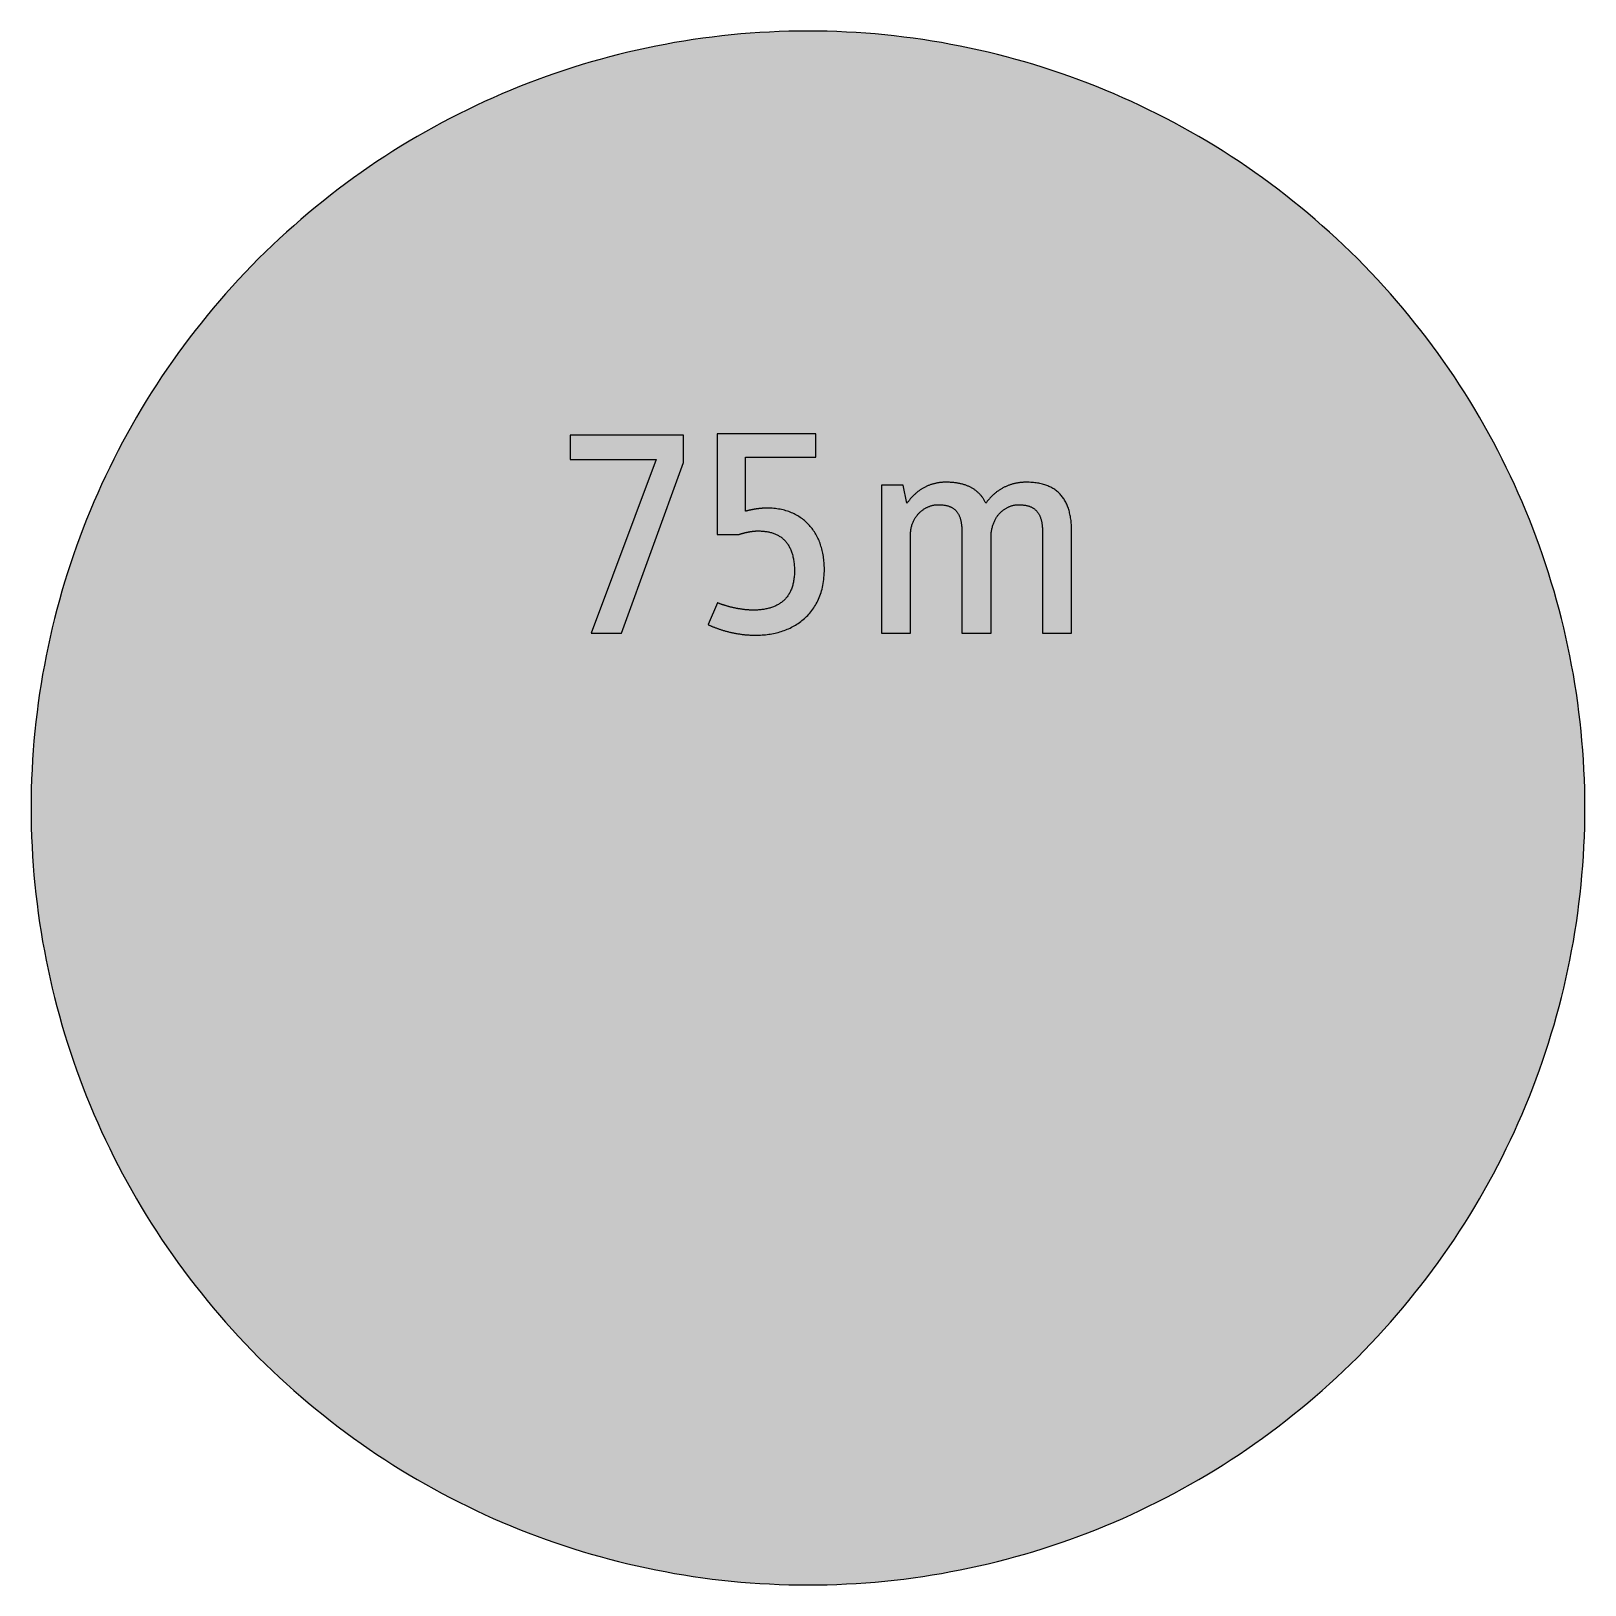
# Model space of a CAD drawing. Header units: millimetres. Extents: x 0 to 212, y 0 to 212.
import ezdxf

# ---------------------------------------------------------------- set-up
doc = ezdxf.new("R2010")
doc.units = ezdxf.units.MM

msp = doc.modelspace()

# ---------------------------------------------------------------- hatches: boundary and pattern name
for color, points in [(254, [(211.7189, 105.8869), (211.709, 107.2007), (211.6861, 108.5139), (211.6455, 109.8245), (211.5871, 111.1326), (211.5134, 112.4407), (211.4245, 113.7437), (211.3204, 115.0468), (211.201, 116.3447), (211.0638, 117.6426), (210.9114, 118.9355), (210.7413, 120.2258), (210.5584, 121.5136), (210.3577, 122.7988), (210.1418, 124.079), (209.9107, 125.3566), (209.6643, 126.6292), (209.4027, 127.8992), (209.1258, 129.1641), (208.8337, 130.4239), (208.5264, 131.6812), (208.2038, 132.936), (207.866, 134.1831), (207.5104, 135.4277), (207.1421, 136.6647), (206.7611, 137.8991), (206.3623, 139.1285), (205.9483, 140.3502), (205.5216, 141.5694), (205.0771, 142.781), (204.6199, 143.9901), (204.1474, 145.1915), (203.6623, 146.3853), (203.1619, 147.574), (202.6463, 148.7576), (202.1154, 149.9362), (201.5693, 151.1046), (201.0105, 152.2705), (200.439, 153.4262), (199.8523, 154.5768), (199.2503, 155.7198), (198.6356, 156.8577), (198.0057, 157.9855), (197.3605, 159.1081), (196.7052, 160.2232), (196.0321, 161.3281), (195.3489, 162.4279), (194.6504, 163.5176), (193.9366, 164.6022), (193.2102, 165.6766), (192.471, 166.7434), (191.7167, 167.8), (190.9521, 168.849), (190.1698, 169.8904), (189.3773, 170.9217), (188.5696, 171.9428), (187.7517, 172.9562), (186.9161, 173.9621), (186.0702, 174.9552), (185.2117, 175.9407), (184.338, 176.9161), (183.454, 177.8838), (182.5549, 178.8389), (181.643, 179.7837), (180.721, 180.7185), (179.7837, 181.643), (178.8389, 182.5549), (177.8838, 183.454), (176.9161, 184.338), (175.9407, 185.2117), (174.9552, 186.0702), (173.9621, 186.9161), (172.9562, 187.7492), (171.9428, 188.5696), (170.9217, 189.3773), (169.8904, 190.1698), (168.849, 190.9496), (167.8, 191.7167), (166.7408, 192.471), (165.6766, 193.2102), (164.6022, 193.9366), (163.5176, 194.6504), (162.4279, 195.3489), (161.3281, 196.0321), (160.2232, 196.7052), (159.1081, 197.3631), (157.9855, 198.0057), (156.8577, 198.6356), (155.7198, 199.2503), (154.5768, 199.8523), (153.4262, 200.439), (152.2705, 201.0131), (151.1046, 201.5719), (149.9362, 202.1154), (148.7576, 202.6463), (147.574, 203.1619), (146.3853, 203.6623), (145.1889, 204.15), (143.9875, 204.6199), (142.781, 205.0796), (141.5694, 205.5216), (140.3502, 205.9483), (139.1285, 206.3623), (137.8991, 206.7611), (136.6647, 207.1446), (135.4252, 207.5129), (134.1831, 207.866), (132.9334, 208.2038), (131.6812, 208.5264), (130.4239, 208.8337), (129.1641, 209.1284), (127.8966, 209.4052), (126.6292, 209.6668), (125.3541, 209.9132), (124.0765, 210.1444), (122.7963, 210.3603), (121.5136, 210.5584), (120.2258, 210.7438), (118.9355, 210.9114), (117.6401, 211.0638), (116.3447, 211.201), (115.0468, 211.3229), (113.7437, 211.4271), (112.4382, 211.516), (111.1326, 211.5896), (109.8245, 211.6455), (108.5113, 211.6861), (107.1982, 211.7115), (105.885, 211.7192), (104.5693, 211.7115), (103.2561, 211.6861), (101.9454, 211.6455), (100.6373, 211.5896), (99.3292, 211.516), (98.0262, 211.4271), (96.7232, 211.3229), (95.4253, 211.201), (94.1273, 211.0638), (92.8345, 210.9114), (91.5441, 210.7438), (90.2564, 210.5584), (88.9711, 210.3603), (87.691, 210.1444), (86.4133, 209.9132), (85.1408, 209.6668), (83.8708, 209.4052), (82.6059, 209.1284), (81.346, 208.8337), (80.0887, 208.5264), (78.834, 208.2038), (77.5868, 207.866), (76.3422, 207.5129), (75.1053, 207.1446), (73.8708, 206.7611), (72.6415, 206.3623), (71.4197, 205.9483), (70.2005, 205.5216), (68.9889, 205.0796), (67.7799, 204.6199), (66.5785, 204.15), (65.3847, 203.6623), (64.196, 203.1619), (63.0123, 202.6463), (61.8338, 202.1154), (60.6628, 201.5719), (59.4995, 201.0131), (58.3438, 200.439), (57.1932, 199.8523), (56.0502, 199.2503), (54.9123, 198.6356), (53.7845, 198.0057), (52.6618, 197.3631), (51.5468, 196.7052), (50.4419, 196.0321), (49.342, 195.3489), (48.2524, 194.6504), (47.1678, 193.9366), (46.0934, 193.2102), (45.0266, 192.471), (43.9699, 191.7167), (42.9209, 190.9496), (41.8795, 190.1698), (40.8483, 189.3773), (39.8272, 188.5696), (38.8137, 187.7492), (37.8079, 186.9161), (36.8148, 186.0702), (35.8292, 185.2117), (34.8539, 184.338), (33.8861, 183.454), (32.9311, 182.5549), (31.9862, 181.643), (31.049, 180.7185), (30.1269, 179.7837), (29.2151, 178.8389), (28.3159, 177.8838), (27.432, 176.9161), (26.5582, 175.9407), (25.6997, 174.9552), (24.8539, 173.9621), (24.0208, 172.9562), (23.2004, 171.9428), (22.3926, 170.9217), (21.6002, 169.8904), (20.8204, 168.849), (20.0533, 167.8), (19.2989, 166.7434), (18.5598, 165.6766), (17.8333, 164.6022), (17.1196, 163.5176), (16.4211, 162.4279), (15.7378, 161.3281), (15.0647, 160.2232), (14.4069, 159.1081), (13.7643, 157.9855), (13.1343, 156.8577), (12.5197, 155.7198), (11.9177, 154.5768), (11.3309, 153.4262), (10.7569, 152.2705), (10.1981, 151.1046), (9.6545, 149.9362), (9.1237, 148.7576), (8.6081, 147.574), (8.1077, 146.3853), (7.62, 145.1915), (7.1501, 143.9901), (6.6904, 142.781), (6.2484, 141.5694), (5.8217, 140.3502), (5.4077, 139.1285), (5.0089, 137.8991), (4.6253, 136.6647), (4.257, 135.4277), (3.904, 134.1831), (3.5662, 132.936), (3.2436, 131.6812), (2.9362, 130.4239), (2.6416, 129.1641), (2.3647, 127.8992), (2.1031, 126.6292), (1.8567, 125.3566), (1.6256, 124.079), (1.4097, 122.7988), (1.2116, 121.5136), (1.0262, 120.2258), (0.8585, 118.9355), (0.7061, 117.6426), (0.569, 116.3447), (0.447, 115.0468), (0.3429, 113.7437), (0.254, 112.4407), (0.1803, 111.1326), (0.1245, 109.8245), (0.0838, 108.5139), (0.0584, 107.2007), (0.0508, 105.885), (0.0584, 104.5718), (0.0838, 103.2586), (0.1245, 101.9454), (0.1803, 100.6373), (0.254, 99.3318), (0.3429, 98.0262), (0.447, 96.7232), (0.569, 95.4253), (0.7061, 94.1299), (0.8585, 92.8345), (1.0262, 91.5441), (1.2116, 90.2564), (1.4097, 88.9737), (1.6256, 87.6935), (1.8567, 86.4159), (2.1031, 85.1408), (2.3647, 83.8733), (2.6416, 82.6059), (2.9362, 81.346), (3.2436, 80.0887), (3.5662, 78.8365), (3.904, 77.5868), (4.257, 76.3448), (4.6253, 75.1053), (5.0089, 73.8708), (5.4077, 72.6415), (5.8217, 71.4197), (6.2484, 70.2005), (6.6904, 68.9889), (7.1501, 67.7824), (7.62, 66.581), (8.1077, 65.3847), (8.6081, 64.196), (9.1237, 63.0123), (9.6545, 61.8338), (10.1981, 60.6654), (10.7569, 59.4995), (11.3309, 58.3438), (11.9177, 57.1932), (12.5197, 56.0502), (13.1343, 54.9123), (13.7643, 53.7845), (14.4069, 52.6618), (15.0647, 51.5468), (15.7378, 50.4419), (16.4211, 49.342), (17.1196, 48.2524), (17.8333, 47.1678), (18.5598, 46.0934), (19.2989, 45.0291), (20.0533, 43.9699), (20.8204, 42.9209), (21.6002, 41.8795), (22.3926, 40.8483), (23.2004, 39.8272), (24.0208, 38.8137), (24.8539, 37.8079), (25.6997, 36.8148), (26.5582, 35.8292), (27.432, 34.8539), (28.3159, 33.8861), (29.2151, 32.9311), (30.1269, 31.9862), (31.049, 31.049), (31.9862, 30.1269), (32.9311, 29.2151), (33.8861, 28.3159), (34.8539, 27.432), (35.8292, 26.5582), (36.8148, 25.6997), (37.8079, 24.8539), (38.8137, 24.0182), (39.8272, 23.2004), (40.8483, 22.3926), (41.8795, 21.6002), (42.9209, 20.8178), (43.9699, 20.0533), (45.0266, 19.2989), (46.0934, 18.5598), (47.1678, 17.8333), (48.2524, 17.1196), (49.342, 16.4211), (50.4419, 15.7378), (51.5468, 15.0647), (52.6618, 14.4094), (53.7845, 13.7643), (54.9123, 13.1343), (56.0502, 12.5197), (57.1932, 11.9177), (58.3438, 11.3309), (59.4995, 10.7594), (60.6628, 10.2006), (61.8338, 9.6545), (63.0123, 9.1237), (64.196, 8.6081), (65.3847, 8.1077), (66.5785, 7.6225), (67.7799, 7.1501), (68.9889, 6.6929), (70.2005, 6.2484), (71.4197, 5.8217), (72.6415, 5.4077), (73.8708, 5.0089), (75.1053, 4.6279), (76.3422, 4.2596), (77.5868, 3.904), (78.834, 3.5662), (80.0887, 3.2436), (81.346, 2.9362), (82.6059, 2.6441), (83.8708, 2.3673), (85.1408, 2.1057), (86.4133, 1.8593), (87.691, 1.6281), (88.9711, 1.4122), (90.2564, 1.2116), (91.5441, 1.0287), (92.8345, 0.8585), (94.1273, 0.7061), (95.4253, 0.569), (96.7232, 0.4496), (98.0262, 0.3454), (99.3292, 0.2565), (100.6373, 0.1829), (101.9454, 0.1245), (103.2561, 0.0838), (104.5693, 0.061), (105.885, 0.0533), (107.1982, 0.061), (108.5113, 0.0838), (109.8245, 0.1245), (111.1326, 0.1829), (112.4382, 0.2565), (113.7437, 0.3454), (115.0468, 0.4496), (116.3447, 0.569), (117.6401, 0.7061), (118.9355, 0.8585), (120.2258, 1.0287), (121.5136, 1.2116), (122.7963, 1.4122), (124.0765, 1.6281), (125.3541, 1.8593), (126.6292, 2.1057), (127.8966, 2.3673), (129.1641, 2.6441), (130.4239, 2.9362), (131.6812, 3.2436), (132.9334, 3.5662), (134.1831, 3.904), (135.4252, 4.2596), (136.6647, 4.6279), (137.8991, 5.0089), (139.1285, 5.4077), (140.3502, 5.8217), (141.5694, 6.2484), (142.781, 6.6929), (143.9875, 7.1501), (145.1889, 7.6225), (146.3853, 8.1077), (147.574, 8.6081), (148.7576, 9.1237), (149.9362, 9.6545), (151.1046, 10.2006), (152.2705, 10.7594), (153.4262, 11.3309), (154.5768, 11.9177), (155.7198, 12.5197), (156.8577, 13.1343), (157.9855, 13.7643), (159.1081, 14.4094), (160.2232, 15.0647), (161.3281, 15.7378), (162.4279, 16.4211), (163.5176, 17.1196), (164.6022, 17.8333), (165.6766, 18.5598), (166.7408, 19.2989), (167.8, 20.0533), (168.849, 20.8178), (169.8904, 21.6002), (170.9217, 22.3926), (171.9428, 23.2004), (172.9562, 24.0182), (173.9621, 24.8539), (174.9552, 25.6997), (175.9407, 26.5582), (176.9161, 27.432), (177.8838, 28.3159), (178.8389, 29.2151), (179.7837, 30.1269), (180.721, 31.049), (181.643, 31.9862), (182.5549, 32.9311), (183.454, 33.8861), (184.338, 34.8539), (185.2117, 35.8292), (186.0702, 36.8148), (186.9161, 37.8079), (187.7517, 38.8137), (188.5696, 39.8272), (189.3773, 40.8483), (190.1698, 41.8795), (190.9521, 42.9209), (191.7167, 43.9699), (192.471, 45.0291), (193.2102, 46.0934), (193.9366, 47.1678), (194.6504, 48.2524), (195.3489, 49.342), (196.0321, 50.4419), (196.7052, 51.5468), (197.3605, 52.6618), (198.0057, 53.7845), (198.6356, 54.9123), (199.2503, 56.0502), (199.8523, 57.1932), (200.439, 58.3438), (201.0105, 59.4995), (201.5693, 60.6654), (202.1154, 61.8338), (202.6463, 63.0123), (203.1619, 64.196), (203.6623, 65.3847), (204.1474, 66.581), (204.6199, 67.7824), (205.0771, 68.9889), (205.5216, 70.2005), (205.9483, 71.4197), (206.3623, 72.6415), (206.7611, 73.8708), (207.1421, 75.1053), (207.5104, 76.3448), (207.866, 77.5868), (208.2038, 78.8365), (208.5264, 80.0887), (208.8337, 81.346), (209.1258, 82.6059), (209.4027, 83.8733), (209.6643, 85.1408), (209.9107, 86.4159), (210.1418, 87.6935), (210.3577, 88.9737), (210.5584, 90.2564), (210.7413, 91.5441), (210.9114, 92.8345), (211.0638, 94.1299), (211.201, 95.4253), (211.3204, 96.7232), (211.4245, 98.0262), (211.5134, 99.3318), (211.5871, 100.6373), (211.6455, 101.9454), (211.6861, 103.2586), (211.709, 104.5718), (211.7166, 105.885)]), (59, [(88.9071, 152.944), (88.9071, 156.669), (73.502, 156.669), (73.502, 153.3698), (85.2205, 153.3698), (76.3337, 129.6995), (80.4855, 129.6995)]), (59, [(106.9509, 153.6799), (106.9509, 156.8633), (93.5246, 156.8633), (93.5246, 143.1643), (96.5137, 143.1643), (96.5581, 143.1773), (96.6038, 143.1925), (96.647, 143.2052), (96.6927, 143.2204), (96.7384, 143.2331), (96.7816, 143.2458), (96.8273, 143.2585), (96.8705, 143.2712), (96.9137, 143.2839), (96.9594, 143.2966), (97.0026, 143.3093), (97.0458, 143.322), (97.089, 143.3322), (97.1321, 143.3449), (97.1753, 143.3551), (97.2185, 143.3652), (97.2617, 143.3779), (97.3023, 143.3881), (97.3455, 143.3982), (97.3887, 143.4084), (97.4293, 143.4186), (97.4725, 143.4287), (97.5131, 143.4363), (97.5538, 143.4465), (97.597, 143.4567), (97.6376, 143.4643), (97.6782, 143.4719), (97.7189, 143.4821), (97.7595, 143.4897), (97.8002, 143.4973), (97.8408, 143.5049), (97.8789, 143.5125), (97.9195, 143.5202), (97.9602, 143.5252), (97.9983, 143.5329), (98.0389, 143.5405), (98.077, 143.5456), (98.1177, 143.5506), (98.1558, 143.5583), (98.1939, 143.5633), (98.232, 143.5684), (98.2726, 143.5735), (98.3107, 143.5786), (98.3488, 143.5837), (98.3844, 143.5887), (98.4225, 143.5913), (98.4606, 143.5964), (98.4987, 143.5989), (98.5342, 143.604), (98.5723, 143.6065), (98.6104, 143.6091), (98.646, 143.6116), (98.6815, 143.6141), (98.7196, 143.6167), (98.7552, 143.6192), (98.7908, 143.6218), (98.8263, 143.6243), (98.8619, 143.6243), (98.8974, 143.6268), (98.933, 143.6268), (98.9686, 143.6268), (99.0041, 143.6294), (99.0371, 143.6294), (99.0727, 143.6294), (99.2149, 143.6268), (99.3521, 143.6243), (99.4918, 143.6192), (99.6264, 143.6091), (99.761, 143.5989), (99.8957, 143.5862), (100.0252, 143.571), (100.1547, 143.5532), (100.2817, 143.5354), (100.4087, 143.5125), (100.5332, 143.4871), (100.6551, 143.4592), (100.7745, 143.4287), (100.8939, 143.3982), (101.0107, 143.3627), (101.125, 143.3246), (101.2393, 143.2839), (101.3485, 143.2433), (101.4578, 143.1976), (101.5644, 143.1493), (101.6711, 143.0985), (101.7727, 143.0452), (101.8743, 142.9893), (101.9734, 142.9309), (102.0699, 142.8699), (102.1664, 142.8064), (102.2579, 142.7378), (102.3493, 142.6693), (102.4382, 142.5956), (102.5246, 142.5219), (102.6084, 142.4432), (102.6897, 142.3619), (102.7709, 142.2781), (102.8471, 142.1917), (102.9233, 142.1028), (102.997, 142.0114), (103.0681, 141.9149), (103.1367, 141.8158), (103.2027, 141.7142), (103.2662, 141.6101), (103.3272, 141.5034), (103.3856, 141.3916), (103.4415, 141.2799), (103.4974, 141.163), (103.5482, 141.0437), (103.599, 140.9192), (103.6447, 140.7947), (103.6879, 140.6652), (103.7311, 140.5331), (103.7692, 140.3985), (103.8073, 140.2588), (103.8403, 140.1166), (103.8708, 139.9718), (103.9012, 139.8245), (103.9266, 139.6721), (103.9495, 139.5171), (103.9698, 139.3596), (103.9876, 139.1971), (104.0054, 139.032), (104.0155, 138.8643), (104.0257, 138.6916), (104.0333, 138.5164), (104.0384, 138.3386), (104.0384, 138.1557), (104.0384, 137.9753), (104.0333, 137.8001), (104.0232, 137.6274), (104.013, 137.4572), (103.9978, 137.2921), (103.9774, 137.1295), (103.9571, 136.9695), (103.9317, 136.8146), (103.9038, 136.6622), (103.8708, 136.5123), (103.8377, 136.3675), (103.7996, 136.2253), (103.759, 136.0856), (103.7158, 135.951), (103.6676, 135.8189), (103.6193, 135.6893), (103.566, 135.5623), (103.5101, 135.4404), (103.4517, 135.321), (103.3907, 135.2042), (103.3272, 135.0899), (103.2612, 134.9807), (103.19, 134.874), (103.1189, 134.7699), (103.0427, 134.6683), (102.9665, 134.5692), (102.8852, 134.4752), (102.804, 134.3812), (102.7176, 134.2923), (102.6312, 134.206), (102.5423, 134.1247), (102.4484, 134.0434), (102.3544, 133.9647), (102.2579, 133.891), (102.1563, 133.8174), (102.0547, 133.7488), (101.9505, 133.6827), (101.8438, 133.6192), (101.7372, 133.5583), (101.6254, 133.4999), (101.5136, 133.444), (101.3993, 133.3906), (101.2825, 133.3398), (101.1631, 133.2916), (101.0412, 133.2459), (100.9193, 133.2027), (100.7948, 133.162), (100.6678, 133.1239), (100.5383, 133.0884), (100.4087, 133.0579), (100.2767, 133.0274), (100.142, 132.9969), (100.0074, 132.9715), (99.8703, 132.9487), (99.7306, 132.9284), (99.5909, 132.908), (99.4486, 132.8928), (99.3038, 132.8776), (99.1591, 132.8674), (99.0143, 132.8572), (98.8644, 132.8496), (98.7146, 132.8445), (98.5647, 132.842), (98.4123, 132.8395), (98.3336, 132.8395), (98.2523, 132.842), (98.171, 132.8445), (98.0872, 132.8471), (98.0059, 132.8496), (97.9221, 132.8547), (97.8383, 132.8598), (97.7544, 132.8649), (97.6706, 132.8699), (97.5868, 132.8776), (97.503, 132.8852), (97.4166, 132.8928), (97.3328, 132.903), (97.2464, 132.9106), (97.1626, 132.9207), (97.0763, 132.9334), (96.9899, 132.9436), (96.9061, 132.9563), (96.8197, 132.9665), (96.7334, 132.9817), (96.6495, 132.9944), (96.5632, 133.0071), (96.4794, 133.0223), (96.393, 133.0376), (96.3092, 133.0528), (96.2254, 133.0681), (96.1415, 133.0833), (96.0577, 133.1011), (95.9739, 133.1163), (95.8901, 133.1341), (95.8088, 133.1519), (95.725, 133.1697), (95.6437, 133.19), (95.5624, 133.2078), (95.4837, 133.2255), (95.4024, 133.2459), (95.3237, 133.2662), (95.2449, 133.2865), (95.1687, 133.3043), (95.09, 133.3246), (95.0138, 133.3475), (94.9401, 133.3678), (94.8639, 133.3881), (94.7903, 133.4084), (94.7191, 133.4313), (94.6455, 133.4516), (94.5769, 133.4745), (94.5058, 133.4948), (94.4372, 133.5176), (94.3712, 133.5405), (94.3026, 133.5608), (94.2391, 133.5837), (94.1756, 133.6065), (94.1121, 133.6294), (94.0511, 133.6497), (93.9902, 133.6726), (93.9317, 133.6954), (93.8733, 133.7183), (93.8174, 133.7386), (93.7641, 133.7615), (93.7108, 133.7843), (93.66, 133.8072), (93.6092, 133.8275), (93.5609, 133.8504), (92.2831, 130.8622), (92.3366, 130.8354), (92.395, 130.81), (92.4535, 130.7821), (92.5144, 130.7541), (92.5754, 130.7287), (92.6414, 130.7008), (92.7075, 130.6728), (92.7735, 130.6424), (92.8421, 130.6144), (92.9132, 130.5865), (92.9869, 130.556), (93.0605, 130.5281), (93.1342, 130.4976), (93.2129, 130.4671), (93.2917, 130.4366), (93.3704, 130.4087), (93.4517, 130.3782), (93.5355, 130.3477), (93.6219, 130.3172), (93.7082, 130.2868), (93.7946, 130.2563), (93.8835, 130.2283), (93.9749, 130.1979), (94.0664, 130.1674), (94.1603, 130.1394), (94.2543, 130.109), (94.3508, 130.081), (94.4499, 130.0505), (94.549, 130.0226), (94.648, 129.9947), (94.7496, 129.9667), (94.8538, 129.9388), (94.9579, 129.9134), (95.062, 129.8854), (95.1713, 129.86), (95.2779, 129.8346), (95.3872, 129.8092), (95.4989, 129.7838), (95.6107, 129.761), (95.7224, 129.7356), (95.8367, 129.7127), (95.9536, 129.6924), (96.0704, 129.6695), (96.1873, 129.6492), (96.3066, 129.6289), (96.426, 129.6086), (96.5479, 129.5908), (96.6699, 129.573), (96.7943, 129.5552), (96.9188, 129.54), (97.0432, 129.5248), (97.1702, 129.5121), (97.2972, 129.4968), (97.4242, 129.4867), (97.5538, 129.474), (97.6859, 129.4638), (97.8179, 129.4562), (97.95, 129.4486), (98.0821, 129.4409), (98.2167, 129.4359), (98.3513, 129.4308), (98.4885, 129.4282), (98.6257, 129.4257), (98.7628, 129.4257), (98.9863, 129.4282), (99.2099, 129.4333), (99.4308, 129.4435), (99.6544, 129.4562), (99.8753, 129.474), (100.0963, 129.4968), (100.3148, 129.5222), (100.5357, 129.5502), (100.7516, 129.5857), (100.9675, 129.6238), (101.1834, 129.6645), (101.3968, 129.7102), (101.6102, 129.761), (101.821, 129.8143), (102.0293, 129.8753), (102.2375, 129.9362), (102.4433, 130.0048), (102.6465, 130.0759), (102.8471, 130.1521), (103.0453, 130.2309), (103.2434, 130.3147), (103.4364, 130.4036), (103.6295, 130.4976), (103.8174, 130.5966), (104.0054, 130.6982), (104.1883, 130.8049), (104.3711, 130.9167), (104.5489, 131.031), (104.7242, 131.1529), (104.8944, 131.2774), (105.062, 131.4069), (105.2271, 131.5415), (105.3897, 131.6787), (105.5472, 131.8235), (105.7021, 131.9708), (105.852, 132.1232), (105.9993, 132.2807), (106.1415, 132.4432), (106.2787, 132.6109), (106.4133, 132.7836), (106.5428, 132.9614), (106.6698, 133.1417), (106.7892, 133.3297), (106.9061, 133.5202), (107.0178, 133.7183), (107.1245, 133.919), (107.2261, 134.1247), (107.3252, 134.3381), (107.4166, 134.554), (107.503, 134.7749), (107.5842, 135.0035), (107.6604, 135.2347), (107.7316, 135.4709), (107.7951, 135.7147), (107.8535, 135.9611), (107.9068, 136.2151), (107.9551, 136.4742), (107.9983, 136.7358), (108.0313, 137.0051), (108.0618, 137.2794), (108.0846, 137.5588), (108.0999, 137.8433), (108.11, 138.1328), (108.1151, 138.43), (108.1126, 138.6535), (108.1049, 138.877), (108.0948, 139.098), (108.0821, 139.3165), (108.0618, 139.5324), (108.0389, 139.7457), (108.0135, 139.9591), (107.983, 140.1674), (107.9475, 140.3756), (107.9094, 140.5788), (107.8662, 140.782), (107.8205, 140.9827), (107.7697, 141.1808), (107.7138, 141.3739), (107.6554, 141.5669), (107.5944, 141.7574), (107.5284, 141.9428), (107.4572, 142.1282), (107.3836, 142.3086), (107.3048, 142.4864), (107.2236, 142.6642), (107.1397, 142.8344), (107.0483, 143.0045), (106.9569, 143.1722), (106.8603, 143.3347), (106.7587, 143.4948), (106.6546, 143.6522), (106.5454, 143.8046), (106.4336, 143.9545), (106.3193, 144.1018), (106.1999, 144.2466), (106.078, 144.3863), (105.951, 144.5235), (105.8215, 144.6555), (105.6869, 144.7851), (105.5497, 144.9095), (105.41, 145.0315), (105.2652, 145.1508), (105.1179, 145.2651), (104.9655, 145.3744), (104.8106, 145.481), (104.6531, 145.5826), (104.4905, 145.6817), (104.3254, 145.7757), (104.1552, 145.8671), (103.9825, 145.9535), (103.8073, 146.0348), (103.6295, 146.1135), (103.4466, 146.1872), (103.2612, 146.2557), (103.0707, 146.3192), (102.8776, 146.3802), (102.682, 146.4361), (102.4839, 146.4869), (102.2807, 146.5326), (102.075, 146.5732), (101.8667, 146.6113), (101.6533, 146.6444), (101.44, 146.6698), (101.2215, 146.6926), (100.998, 146.7104), (100.7745, 146.7231), (100.5459, 146.7307), (100.3148, 146.7333), (100.2716, 146.7333), (100.2259, 146.7333), (100.1827, 146.7333), (100.137, 146.7307), (100.0938, 146.7307), (100.0481, 146.7282), (100.0023, 146.7282), (99.9592, 146.7256), (99.9134, 146.7231), (99.8677, 146.7231), (99.822, 146.7206), (99.7763, 146.718), (99.7306, 146.7155), (99.6848, 146.7104), (99.6391, 146.7079), (99.5909, 146.7053), (99.5451, 146.7002), (99.4994, 146.6977), (99.4512, 146.6926), (99.4054, 146.6901), (99.3597, 146.685), (99.3115, 146.6799), (99.2657, 146.6748), (99.2175, 146.6698), (99.1718, 146.6647), (99.1235, 146.6596), (99.0752, 146.6545), (99.0295, 146.6469), (98.9813, 146.6418), (98.9355, 146.6342), (98.8873, 146.6291), (98.839, 146.6215), (98.7933, 146.6139), (98.745, 146.6088), (98.6993, 146.6012), (98.6511, 146.5936), (98.6028, 146.5859), (98.5571, 146.5758), (98.5088, 146.5682), (98.4631, 146.5605), (98.4148, 146.5529), (98.3691, 146.5428), (98.3209, 146.5351), (98.2751, 146.525), (98.2269, 146.5174), (98.1812, 146.5072), (98.1354, 146.497), (98.0872, 146.4869), (98.0415, 146.4767), (97.9957, 146.4666), (97.95, 146.4564), (97.9043, 146.4462), (97.8586, 146.4361), (97.8129, 146.4259), (97.7671, 146.4132), (97.7214, 146.4031), (97.6757, 146.3904), (97.63, 146.3802), (97.5868, 146.3675), (97.5411, 146.3548), (97.4979, 146.3446), (97.4522, 146.3319), (97.409, 146.3192), (97.3658, 146.3065), (97.3667, 153.6799)]), (59, [(130.8171, 129.6995), (130.8171, 142.6983), (130.8176, 142.842), (130.8227, 142.9868), (130.8303, 143.1265), (130.8405, 143.2662), (130.8532, 143.4008), (130.871, 143.5354), (130.8913, 143.6649), (130.9116, 143.7919), (130.937, 143.9189), (130.9649, 144.0409), (130.9954, 144.1628), (131.0259, 144.2796), (131.0615, 144.3939), (131.0996, 144.5082), (131.1377, 144.6174), (131.1808, 144.7267), (131.224, 144.8308), (131.2697, 144.9349), (131.318, 145.0365), (131.3663, 145.1331), (131.4196, 145.2296), (131.4729, 145.3236), (131.5288, 145.415), (131.5847, 145.5039), (131.6431, 145.5903), (131.7041, 145.6741), (131.765, 145.7554), (131.8285, 145.8341), (131.8946, 145.9103), (131.9606, 145.984), (132.0267, 146.0576), (132.0952, 146.1262), (132.1664, 146.1948), (132.2375, 146.2608), (132.3086, 146.3218), (132.3823, 146.3827), (132.4559, 146.4412), (132.5296, 146.497), (132.6032, 146.5529), (132.6794, 146.6037), (132.7556, 146.652), (132.8344, 146.7002), (132.9106, 146.746), (132.9893, 146.7891), (133.0681, 146.8298), (133.1468, 146.8679), (133.2255, 146.9034), (133.3043, 146.9365), (133.383, 146.9695), (133.4618, 147), (133.5405, 147.0279), (133.6218, 147.0533), (133.7005, 147.0762), (133.7793, 147.099), (133.858, 147.1168), (133.9342, 147.1346), (134.0129, 147.1498), (134.0891, 147.1625), (134.1679, 147.1752), (134.2441, 147.1828), (134.3177, 147.1905), (134.3939, 147.1955), (134.4676, 147.1981), (134.5413, 147.1981), (134.6479, 147.1981), (134.7546, 147.1955), (134.8588, 147.193), (134.9604, 147.1854), (135.062, 147.1778), (135.161, 147.1701), (135.2575, 147.16), (135.3515, 147.1473), (135.443, 147.132), (135.5344, 147.1168), (135.6233, 147.099), (135.7097, 147.0812), (135.796, 147.0584), (135.8773, 147.0355), (135.9586, 147.0127), (136.0399, 146.9847), (136.1161, 146.9568), (136.1923, 146.9263), (136.2659, 146.8958), (136.337, 146.8628), (136.4082, 146.8272), (136.4767, 146.7891), (136.5428, 146.7485), (136.6088, 146.7079), (136.6698, 146.6647), (136.7333, 146.619), (136.7917, 146.5732), (136.8501, 146.5224), (136.906, 146.4716), (136.9593, 146.4183), (137.0127, 146.3624), (137.0635, 146.3065), (137.1117, 146.2481), (137.16, 146.1846), (137.2057, 146.1237), (137.2489, 146.0576), (137.2921, 145.989), (137.3327, 145.9205), (137.3734, 145.8468), (137.4089, 145.7731), (137.4445, 145.6969), (137.48, 145.6207), (137.5131, 145.5395), (137.5435, 145.4556), (137.574, 145.3718), (137.602, 145.2855), (137.6274, 145.194), (137.6528, 145.1026), (137.6756, 145.0086), (137.6959, 144.9121), (137.7163, 144.8156), (137.734, 144.714), (137.7518, 144.6098), (137.7671, 144.5057), (137.7798, 144.3965), (137.7925, 144.2872), (137.8052, 144.1755), (137.8128, 144.0586), (137.8204, 143.9418), (137.828, 143.8224), (137.8331, 143.7005), (137.8356, 143.576), (137.8382, 143.449), (137.8407, 143.3195), (137.8409, 129.6995), (141.7987, 129.6995), (141.7987, 143.5128), (141.7955, 143.7132), (141.793, 143.9139), (141.7853, 144.1094), (141.7752, 144.3025), (141.7625, 144.4955), (141.7498, 144.6835), (141.732, 144.8664), (141.7117, 145.0492), (141.6863, 145.2296), (141.6609, 145.4048), (141.6329, 145.5776), (141.5999, 145.7477), (141.5669, 145.9154), (141.5288, 146.0805), (141.4882, 146.2405), (141.445, 146.4005), (141.3993, 146.5555), (141.3485, 146.7079), (141.2977, 146.8577), (141.2418, 147.0025), (141.1834, 147.1473), (141.1224, 147.287), (141.0589, 147.4241), (140.9903, 147.5588), (140.9217, 147.6883), (140.8481, 147.8178), (140.7719, 147.9423), (140.6931, 148.0617), (140.6093, 148.1811), (140.523, 148.2954), (140.4341, 148.4097), (140.3426, 148.5163), (140.2461, 148.623), (140.1496, 148.7246), (140.048, 148.8262), (139.9413, 148.9202), (139.8346, 149.0142), (139.7229, 149.1031), (139.6086, 149.1894), (139.4892, 149.2733), (139.3698, 149.352), (139.2453, 149.4307), (139.1158, 149.5019), (138.9837, 149.573), (138.8491, 149.639), (138.7119, 149.7025), (138.5697, 149.7635), (138.4249, 149.8194), (138.2776, 149.8727), (138.1252, 149.9235), (137.9703, 149.9692), (137.8102, 150.0124), (137.6502, 150.053), (137.4826, 150.0886), (137.3149, 150.1216), (137.1422, 150.1521), (136.9644, 150.1775), (136.7841, 150.2004), (136.6012, 150.2207), (136.4132, 150.2359), (136.2227, 150.2486), (136.0272, 150.2562), (135.829, 150.2613), (135.6284, 150.2639), (135.5319, 150.2639), (135.4353, 150.2613), (135.3388, 150.2588), (135.2423, 150.2537), (135.1458, 150.2461), (135.0493, 150.241), (134.9527, 150.2308), (134.8562, 150.2207), (134.7597, 150.2105), (134.6632, 150.1978), (134.5667, 150.1826), (134.4727, 150.1673), (134.3762, 150.1521), (134.2796, 150.1343), (134.1857, 150.114), (134.0891, 150.0937), (133.9952, 150.0708), (133.9012, 150.048), (133.8072, 150.0226), (133.7107, 149.9972), (133.6192, 149.9692), (133.5253, 149.9387), (133.4313, 149.9083), (133.3373, 149.8778), (133.2459, 149.8448), (133.1544, 149.8092), (133.063, 149.7736), (132.9715, 149.7355), (132.8801, 149.6974), (132.7887, 149.6568), (132.6998, 149.6136), (132.6109, 149.5704), (132.522, 149.5247), (132.4331, 149.479), (132.3467, 149.4307), (132.2578, 149.3825), (132.1714, 149.3317), (132.0851, 149.2783), (132.0013, 149.225), (131.9149, 149.1717), (131.8311, 149.1132), (131.7473, 149.0574), (131.666, 148.9964), (131.5822, 148.9354), (131.5009, 148.8719), (131.4221, 148.8084), (131.3409, 148.7424), (131.2621, 148.6764), (131.1834, 148.6078), (131.1072, 148.5367), (131.031, 148.4655), (130.9548, 148.3919), (130.8786, 148.3182), (130.8049, 148.242), (130.7313, 148.1633), (130.6601, 148.0845), (130.589, 148.0033), (130.5179, 147.9194), (130.4493, 147.8356), (130.3807, 147.7518), (130.3122, 147.6629), (130.2461, 147.574), (130.1826, 147.4851), (130.1166, 147.3911), (130.0759, 147.48), (130.0302, 147.5664), (129.987, 147.6527), (129.9388, 147.7366), (129.8931, 147.8204), (129.8423, 147.9017), (129.7915, 147.9829), (129.7407, 148.0617), (129.6873, 148.1379), (129.634, 148.2141), (129.5781, 148.2903), (129.5197, 148.3639), (129.4613, 148.4351), (129.4028, 148.5062), (129.3419, 148.5748), (129.2784, 148.6433), (129.2149, 148.7094), (129.1514, 148.7754), (129.0828, 148.8389), (129.0168, 148.8999), (128.9456, 148.9608), (128.8771, 149.0218), (128.8034, 149.0802), (128.7297, 149.1361), (128.6561, 149.192), (128.5799, 149.2453), (128.5037, 149.2987), (128.4249, 149.3495), (128.3437, 149.4003), (128.2624, 149.4485), (128.1786, 149.4942), (128.0947, 149.54), (128.0084, 149.5857), (127.922, 149.6289), (127.8331, 149.6695), (127.7442, 149.7101), (127.6528, 149.7482), (127.5588, 149.7863), (127.4648, 149.8219), (127.3683, 149.8575), (127.2718, 149.8905), (127.1753, 149.921), (127.0737, 149.9514), (126.9721, 149.9819), (126.8705, 150.0073), (126.7663, 150.0353), (126.6596, 150.0581), (126.553, 150.0835), (126.4463, 150.1038), (126.3345, 150.1242), (126.2253, 150.1445), (126.111, 150.1623), (125.9967, 150.1775), (125.8824, 150.1927), (125.7656, 150.2054), (125.6462, 150.2181), (125.5268, 150.2283), (125.4049, 150.2385), (125.2804, 150.2461), (125.156, 150.2512), (125.0315, 150.2562), (124.9045, 150.2613), (124.775, 150.2639), (124.6454, 150.2639), (124.5514, 150.2639), (124.4549, 150.2613), (124.3609, 150.2588), (124.267, 150.2537), (124.173, 150.2461), (124.079, 150.2385), (123.9876, 150.2308), (123.8936, 150.2207), (123.7996, 150.208), (123.7082, 150.1953), (123.6142, 150.18), (123.5227, 150.1648), (123.4288, 150.147), (123.3373, 150.1292), (123.2459, 150.1089), (123.1544, 150.0886), (123.063, 150.0657), (122.9741, 150.0403), (122.8827, 150.0149), (122.7938, 149.9895), (122.7023, 149.9591), (122.6134, 149.9311), (122.5245, 149.8981), (122.4356, 149.8676), (122.3493, 149.8321), (122.2604, 149.7965), (122.174, 149.7609), (122.0876, 149.7228), (122.0013, 149.6822), (121.9149, 149.6416), (121.8286, 149.5984), (121.7447, 149.5552), (121.6609, 149.5095), (121.5771, 149.4638), (121.4933, 149.4155), (121.4095, 149.3647), (121.3282, 149.3139), (121.2469, 149.2631), (121.1656, 149.2098), (121.0843, 149.1539), (121.0056, 149.0955), (120.9269, 149.0396), (120.8481, 148.9786), (120.7694, 148.9177), (120.6932, 148.8542), (120.617, 148.7907), (120.5408, 148.7272), (120.4646, 148.6586), (120.3909, 148.59), (120.3173, 148.5214), (120.2436, 148.4503), (120.1725, 148.3766), (120.1014, 148.303), (120.0302, 148.2268), (119.9591, 148.1506), (119.8905, 148.0718), (119.822, 147.9931), (119.7559, 147.9118), (119.6899, 147.828), (119.6238, 147.7442), (119.5578, 147.6578), (119.4943, 147.5715), (119.4308, 147.4826), (119.3673, 147.3911), (118.8653, 149.878), (115.8766, 149.878), (115.8766, 129.6995), (119.8354, 129.6995), (119.8354, 142.9311), (119.8347, 143.068), (119.8397, 143.2027), (119.8474, 143.3347), (119.8601, 143.4643), (119.8728, 143.5913), (119.8905, 143.7157), (119.9109, 143.8402), (119.9312, 143.9596), (119.9566, 144.079), (119.9845, 144.1933), (120.015, 144.3076), (120.048, 144.4193), (120.0836, 144.5285), (120.1217, 144.6352), (120.1623, 144.7394), (120.203, 144.841), (120.2487, 144.94), (120.2944, 145.0391), (120.3427, 145.1331), (120.3935, 145.227), (120.4468, 145.3185), (120.5001, 145.4074), (120.556, 145.4937), (120.6144, 145.5776), (120.6729, 145.6588), (120.7338, 145.7376), (120.7973, 145.8163), (120.8608, 145.89), (120.9269, 145.9636), (120.9929, 146.0348), (121.0615, 146.1033), (121.1301, 146.1694), (121.1986, 146.2354), (121.2698, 146.2964), (121.3434, 146.3573), (121.4145, 146.4158), (121.4907, 146.4716), (121.5644, 146.525), (121.6406, 146.5758), (121.7168, 146.6266), (121.793, 146.6723), (121.8692, 146.718), (121.9479, 146.7612), (122.0241, 146.8018), (122.1029, 146.8425), (122.1816, 146.878), (122.2604, 146.9136), (122.3391, 146.9466), (122.4178, 146.9771), (122.4966, 147.0076), (122.5753, 147.033), (122.6541, 147.0584), (122.7328, 147.0812), (122.809, 147.1016), (122.8877, 147.1193), (122.9639, 147.1371), (123.0401, 147.1524), (123.1163, 147.1651), (123.1925, 147.1752), (123.2687, 147.1828), (123.3424, 147.1905), (123.4161, 147.1955), (123.4872, 147.1981), (123.5583, 147.1981), (123.6675, 147.1981), (123.7742, 147.1955), (123.8783, 147.193), (123.9799, 147.1879), (124.0815, 147.1803), (124.1781, 147.1727), (124.2746, 147.1625), (124.3686, 147.1524), (124.4625, 147.1397), (124.554, 147.1244), (124.6403, 147.1092), (124.7292, 147.0914), (124.8131, 147.0711), (124.8969, 147.0508), (124.9782, 147.0279), (125.0569, 147.0025), (125.1356, 146.9746), (125.2093, 146.9466), (125.2855, 146.9161), (125.3566, 146.8857), (125.4277, 146.8526), (125.4938, 146.8171), (125.5624, 146.779), (125.6259, 146.7383), (125.6894, 146.6977), (125.7503, 146.6545), (125.8113, 146.6088), (125.8672, 146.5605), (125.9256, 146.5123), (125.9789, 146.4589), (126.0323, 146.4056), (126.0831, 146.3497), (126.1313, 146.2913), (126.1796, 146.2329), (126.2253, 146.1694), (126.2685, 146.1059), (126.3117, 146.0398), (126.3523, 145.9713), (126.3904, 145.8976), (126.4285, 145.8265), (126.4641, 145.7503), (126.4996, 145.6715), (126.5301, 145.5903), (126.5631, 145.509), (126.5911, 145.4226), (126.619, 145.3363), (126.6469, 145.2448), (126.6698, 145.1534), (126.6927, 145.0569), (126.7155, 144.9603), (126.7358, 144.8613), (126.7536, 144.7571), (126.7714, 144.653), (126.7866, 144.5438), (126.7993, 144.4346), (126.812, 144.3203), (126.8222, 144.206), (126.8324, 144.0866), (126.84, 143.9647), (126.8476, 143.8427), (126.8527, 143.7157), (126.8552, 143.5862), (126.8578, 143.4541), (126.8578, 143.3195), (126.8596, 129.6995)])]:
    msp.add_hatch(color=color).paths.add_polyline_path(points)
h = msp.add_hatch(color=22)
edge = h.paths.add_edge_path()
edge.add_line((206.4272, 105.8869), (206.4182, 107.1347))
edge.add_line((206.4182, 107.1347), (206.3953, 108.3818))
edge.add_line((206.3953, 108.3818), (206.3572, 109.6264))
edge.add_line((206.3572, 109.6264), (206.3013, 110.871))
edge.add_line((206.3013, 110.871), (206.2328, 112.1131))
edge.add_line((206.2328, 112.1131), (206.1489, 113.3526))
edge.add_line((206.1489, 113.3526), (206.0499, 114.5896))
edge.add_line((206.0499, 114.5896), (205.933, 115.824))
edge.add_line((205.933, 115.824), (205.8035, 117.0534))
edge.add_line((205.8035, 117.0534), (205.6587, 118.2827))
edge.add_line((205.6587, 118.2827), (205.4987, 119.5095))
edge.add_line((205.4987, 119.5095), (205.3234, 120.7313))
edge.add_line((205.3234, 120.7313), (205.1355, 121.953))
edge.add_line((205.1355, 121.953), (204.9297, 123.1697))
edge.add_line((204.9297, 123.1697), (204.7113, 124.3813))
edge.add_line((204.7113, 124.3813), (204.4776, 125.5928))
edge.add_line((204.4776, 125.5928), (204.2287, 126.7968))
edge.add_line((204.2287, 126.7968), (203.9645, 128.0008))
edge.add_line((203.9645, 128.0008), (203.6877, 129.1971))
edge.add_line((203.6877, 129.1971), (203.393, 130.3934))
edge.add_line((203.393, 130.3934), (203.0882, 131.5822))
edge.add_line((203.0882, 131.5822), (202.7657, 132.7683))
edge.add_line((202.7657, 132.7683), (202.4304, 133.9494))
edge.add_line((202.4304, 133.9494), (202.0799, 135.1255))
edge.add_line((202.0799, 135.1255), (201.7166, 136.2989))
edge.add_line((201.7166, 136.2989), (201.3382, 137.4648))
edge.add_line((201.3382, 137.4648), (200.9445, 138.6281))
edge.add_line((200.9445, 138.6281), (200.5381, 139.7864))
edge.add_line((200.5381, 139.7864), (200.119, 140.937))
edge.add_line((200.119, 140.937), (199.6846, 142.0851))
edge.add_line((199.6846, 142.0851), (199.2351, 143.2255))
edge.add_line((199.2351, 143.2255), (198.7728, 144.3609))
edge.add_line((198.7728, 144.3609), (198.2978, 145.4912))
edge.add_line((198.2978, 145.4912), (197.8076, 146.6139))
edge.add_line((197.8076, 146.6139), (197.3047, 147.734))
edge.add_line((197.3047, 147.734), (196.7865, 148.844))
edge.add_line((196.7865, 148.844), (196.2556, 149.9514))
edge.add_line((196.2556, 149.9514), (195.7121, 151.0513))
edge.add_line((195.7121, 151.0513), (195.1533, 152.1435))
edge.add_line((195.1533, 152.1435), (194.5818, 153.2306))
edge.add_line((194.5818, 153.2306), (193.9976, 154.3101))
edge.add_line((193.9976, 154.3101), (193.4007, 155.382))
edge.add_line((193.4007, 155.382), (192.7885, 156.4462))
edge.add_line((192.7885, 156.4462), (192.1637, 157.5054))
edge.add_line((192.1637, 157.5054), (191.5262, 158.557))
edge.add_line((191.5262, 158.557), (190.8759, 159.6009))
edge.add_line((190.8759, 159.6009), (190.2104, 160.6372))
edge.add_line((190.2104, 160.6372), (189.5348, 161.6659))
edge.add_line((189.5348, 161.6659), (188.8439, 162.687))
edge.add_line((188.8439, 162.687), (188.1429, 163.7005))
edge.add_line((188.1429, 163.7005), (187.4266, 164.7038))
edge.add_line((187.4266, 164.7038), (186.6976, 165.702))
edge.add_line((186.6976, 165.702), (185.9559, 166.69))
edge.add_line((185.9559, 166.69), (185.2041, 167.6705))
edge.add_line((185.2041, 167.6705), (184.437, 168.6408))
edge.add_line((184.437, 168.6408), (183.6572, 169.6034))
edge.add_line((183.6572, 169.6034), (182.8673, 170.5585))
edge.add_line((182.8673, 170.5585), (182.0621, 171.5033))
edge.add_line((182.0621, 171.5033), (181.2468, 172.4381))
edge.add_line((181.2468, 172.4381), (180.4162, 173.3652))
edge.add_line((180.4162, 173.3652), (179.5755, 174.2846))
edge.add_line((179.5755, 174.2846), (178.722, 175.1914))
edge.add_line((178.722, 175.1914), (177.8559, 176.0906))
edge.add_line((177.8559, 176.0906), (176.9796, 176.9796))
edge.add_line((176.9796, 176.9796), (176.0906, 177.8559))
edge.add_line((176.0906, 177.8559), (175.1914, 178.722))
edge.add_line((175.1914, 178.722), (174.2846, 179.5755))
edge.add_line((174.2846, 179.5755), (173.3652, 180.4162))
edge.add_line((173.3652, 180.4162), (172.4381, 181.2442))
edge.add_line((172.4381, 181.2442), (171.5033, 182.0621))
edge.add_line((171.5033, 182.0621), (170.5585, 182.8648))
edge.add_line((170.5585, 182.8648), (169.6034, 183.6572))
edge.add_line((169.6034, 183.6572), (168.6408, 184.437))
edge.add_line((168.6408, 184.437), (167.6705, 185.2041))
edge.add_line((167.6705, 185.2041), (166.69, 185.9559))
edge.add_line((166.69, 185.9559), (165.702, 186.6976))
edge.add_line((165.702, 186.6976), (164.7038, 187.4266))
edge.add_line((164.7038, 187.4266), (163.7005, 188.1429))
edge.add_line((163.7005, 188.1429), (162.687, 188.8439))
edge.add_line((162.687, 188.8439), (161.6659, 189.5348))
edge.add_line((161.6659, 189.5348), (160.6372, 190.2104))
edge.add_line((160.6372, 190.2104), (159.6009, 190.8759))
edge.add_line((159.6009, 190.8759), (158.557, 191.5262))
edge.add_line((158.557, 191.5262), (157.5054, 192.1637))
edge.add_line((157.5054, 192.1637), (156.4462, 192.7885))
edge.add_line((156.4462, 192.7885), (155.382, 193.4007))
edge.add_line((155.382, 193.4007), (154.3075, 193.9976))
edge.add_line((154.3075, 193.9976), (153.228, 194.5818))
edge.add_line((153.228, 194.5818), (152.1435, 195.1533))
edge.add_line((152.1435, 195.1533), (151.0487, 195.7121))
edge.add_line((151.0487, 195.7121), (149.9514, 196.2556))
edge.add_line((149.9514, 196.2556), (148.844, 196.7865))
edge.add_line((148.844, 196.7865), (147.734, 197.3047))
edge.add_line((147.734, 197.3047), (146.6139, 197.8076))
edge.add_line((146.6139, 197.8076), (145.4912, 198.2978))
edge.add_line((145.4912, 198.2978), (144.3609, 198.7728))
edge.add_line((144.3609, 198.7728), (143.2255, 199.2351))
edge.add_line((143.2255, 199.2351), (142.0825, 199.6846))
edge.add_line((142.0825, 199.6846), (140.937, 200.119))
edge.add_line((140.937, 200.119), (139.7838, 200.5406))
edge.add_line((139.7838, 200.5406), (138.6281, 200.947))
edge.add_line((138.6281, 200.947), (137.4648, 201.3382))
edge.add_line((137.4648, 201.3382), (136.2989, 201.7166))
edge.add_line((136.2989, 201.7166), (135.1255, 202.0824))
edge.add_line((135.1255, 202.0824), (133.9494, 202.4304))
edge.add_line((133.9494, 202.4304), (132.7683, 202.7657))
edge.add_line((132.7683, 202.7657), (131.5822, 203.0882))
edge.add_line((131.5822, 203.0882), (130.3909, 203.3956))
edge.add_line((130.3909, 203.3956), (129.1971, 203.6877))
edge.add_line((129.1971, 203.6877), (127.9982, 203.9645))
edge.add_line((127.9982, 203.9645), (126.7968, 204.2287))
edge.add_line((126.7968, 204.2287), (125.5903, 204.4776))
edge.add_line((125.5903, 204.4776), (124.3813, 204.7113))
edge.add_line((124.3813, 204.7113), (123.1671, 204.9323))
edge.add_line((123.1671, 204.9323), (121.9505, 205.1355))
edge.add_line((121.9505, 205.1355), (120.7313, 205.326))
edge.add_line((120.7313, 205.326), (119.5095, 205.5012))
edge.add_line((119.5095, 205.5012), (118.2827, 205.6613))
edge.add_line((118.2827, 205.6613), (117.0534, 205.806))
edge.add_line((117.0534, 205.806), (115.8215, 205.9356))
edge.add_line((115.8215, 205.9356), (114.587, 206.0499))
edge.add_line((114.587, 206.0499), (113.35, 206.1489))
edge.add_line((113.35, 206.1489), (112.1105, 206.2353))
edge.add_line((112.1105, 206.2353), (110.871, 206.3039))
edge.add_line((110.871, 206.3039), (109.6264, 206.3572))
edge.add_line((109.6264, 206.3572), (108.3818, 206.3953))
edge.add_line((108.3818, 206.3953), (107.1347, 206.4207))
edge.add_line((107.1347, 206.4207), (105.885, 206.4283))
edge.add_line((105.885, 206.4283), (104.6353, 206.4207))
edge.add_line((104.6353, 206.4207), (103.3882, 206.3953))
edge.add_line((103.3882, 206.3953), (102.1436, 206.3572))
edge.add_line((102.1436, 206.3572), (100.899, 206.3039))
edge.add_line((100.899, 206.3039), (99.6569, 206.2353))
edge.add_line((99.6569, 206.2353), (98.4174, 206.1489))
edge.add_line((98.4174, 206.1489), (97.1804, 206.0499))
edge.add_line((97.1804, 206.0499), (95.946, 205.9356))
edge.add_line((95.946, 205.9356), (94.7166, 205.806))
edge.add_line((94.7166, 205.806), (93.4872, 205.6613))
edge.add_line((93.4872, 205.6613), (92.2604, 205.5012))
edge.add_line((92.2604, 205.5012), (91.0387, 205.326))
edge.add_line((91.0387, 205.326), (89.8169, 205.1355))
edge.add_line((89.8169, 205.1355), (88.6003, 204.9323))
edge.add_line((88.6003, 204.9323), (87.3887, 204.7113))
edge.add_line((87.3887, 204.7113), (86.1771, 204.4776))
edge.add_line((86.1771, 204.4776), (84.9732, 204.2287))
edge.add_line((84.9732, 204.2287), (83.7692, 203.9645))
edge.add_line((83.7692, 203.9645), (82.5729, 203.6877))
edge.add_line((82.5729, 203.6877), (81.3765, 203.3956))
edge.add_line((81.3765, 203.3956), (80.1878, 203.0882))
edge.add_line((80.1878, 203.0882), (79.0016, 202.7657))
edge.add_line((79.0016, 202.7657), (77.8205, 202.4304))
edge.add_line((77.8205, 202.4304), (76.6445, 202.0824))
edge.add_line((76.6445, 202.0824), (75.471, 201.7166))
edge.add_line((75.471, 201.7166), (74.3052, 201.3382))
edge.add_line((74.3052, 201.3382), (73.1418, 200.947))
edge.add_line((73.1418, 200.947), (71.9836, 200.5406))
edge.add_line((71.9836, 200.5406), (70.833, 200.119))
edge.add_line((70.833, 200.119), (69.6849, 199.6846))
edge.add_line((69.6849, 199.6846), (68.5444, 199.2351))
edge.add_line((68.5444, 199.2351), (67.4091, 198.7728))
edge.add_line((67.4091, 198.7728), (66.2788, 198.2978))
edge.add_line((66.2788, 198.2978), (65.1561, 197.8076))
edge.add_line((65.1561, 197.8076), (64.0359, 197.3047))
edge.add_line((64.0359, 197.3047), (62.926, 196.7865))
edge.add_line((62.926, 196.7865), (61.8185, 196.2556))
edge.add_line((61.8185, 196.2556), (60.7187, 195.7121))
edge.add_line((60.7187, 195.7121), (59.6265, 195.1533))
edge.add_line((59.6265, 195.1533), (58.5394, 194.5818))
edge.add_line((58.5394, 194.5818), (57.4599, 193.9976))
edge.add_line((57.4599, 193.9976), (56.388, 193.4007))
edge.add_line((56.388, 193.4007), (55.3237, 192.7885))
edge.add_line((55.3237, 192.7885), (54.2646, 192.1637))
edge.add_line((54.2646, 192.1637), (53.213, 191.5262))
edge.add_line((53.213, 191.5262), (52.1691, 190.8759))
edge.add_line((52.1691, 190.8759), (51.1327, 190.2104))
edge.add_line((51.1327, 190.2104), (50.104, 189.5348))
edge.add_line((50.104, 189.5348), (49.083, 188.8439))
edge.add_line((49.083, 188.8439), (48.0695, 188.1429))
edge.add_line((48.0695, 188.1429), (47.0662, 187.4266))
edge.add_line((47.0662, 187.4266), (46.068, 186.6976))
edge.add_line((46.068, 186.6976), (45.0799, 185.9559))
edge.add_line((45.0799, 185.9559), (44.0995, 185.2041))
edge.add_line((44.0995, 185.2041), (43.1292, 184.437))
edge.add_line((43.1292, 184.437), (42.1665, 183.6572))
edge.add_line((42.1665, 183.6572), (41.2115, 182.8648))
edge.add_line((41.2115, 182.8648), (40.2666, 182.0621))
edge.add_line((40.2666, 182.0621), (39.3319, 181.2442))
edge.add_line((39.3319, 181.2442), (38.4048, 180.4162))
edge.add_line((38.4048, 180.4162), (37.4853, 179.5755))
edge.add_line((37.4853, 179.5755), (36.5785, 178.722))
edge.add_line((36.5785, 178.722), (35.6794, 177.8559))
edge.add_line((35.6794, 177.8559), (34.7904, 176.9796))
edge.add_line((34.7904, 176.9796), (33.9141, 176.0906))
edge.add_line((33.9141, 176.0906), (33.0479, 175.1914))
edge.add_line((33.0479, 175.1914), (32.1945, 174.2846))
edge.add_line((32.1945, 174.2846), (31.3538, 173.3652))
edge.add_line((31.3538, 173.3652), (30.5257, 172.4381))
edge.add_line((30.5257, 172.4381), (29.7078, 171.5033))
edge.add_line((29.7078, 171.5033), (28.9052, 170.5585))
edge.add_line((28.9052, 170.5585), (28.1127, 169.6034))
edge.add_line((28.1127, 169.6034), (27.3329, 168.6408))
edge.add_line((27.3329, 168.6408), (26.5659, 167.6705))
edge.add_line((26.5659, 167.6705), (25.814, 166.69))
edge.add_line((25.814, 166.69), (25.0723, 165.702))
edge.add_line((25.0723, 165.702), (24.3434, 164.7038))
edge.add_line((24.3434, 164.7038), (23.6271, 163.7005))
edge.add_line((23.6271, 163.7005), (22.926, 162.687))
edge.add_line((22.926, 162.687), (22.2352, 161.6659))
edge.add_line((22.2352, 161.6659), (21.5595, 160.6372))
edge.add_line((21.5595, 160.6372), (20.894, 159.6009))
edge.add_line((20.894, 159.6009), (20.2438, 158.557))
edge.add_line((20.2438, 158.557), (19.6063, 157.5054))
edge.add_line((19.6063, 157.5054), (18.9814, 156.4462))
edge.add_line((18.9814, 156.4462), (18.3693, 155.382))
edge.add_line((18.3693, 155.382), (17.7724, 154.3101))
edge.add_line((17.7724, 154.3101), (17.1882, 153.2306))
edge.add_line((17.1882, 153.2306), (16.6167, 152.1435))
edge.add_line((16.6167, 152.1435), (16.0579, 151.0513))
edge.add_line((16.0579, 151.0513), (15.5143, 149.9514))
edge.add_line((15.5143, 149.9514), (14.9835, 148.844))
edge.add_line((14.9835, 148.844), (14.4653, 147.734))
edge.add_line((14.4653, 147.734), (13.9624, 146.6139))
edge.add_line((13.9624, 146.6139), (13.4722, 145.4912))
edge.add_line((13.4722, 145.4912), (12.9972, 144.3609))
edge.add_line((12.9972, 144.3609), (12.5349, 143.2255))
edge.add_line((12.5349, 143.2255), (12.0853, 142.0851))
edge.add_line((12.0853, 142.0851), (11.651, 140.937))
edge.add_line((11.651, 140.937), (11.2293, 139.7864))
edge.add_line((11.2293, 139.7864), (10.8229, 138.6281))
edge.add_line((10.8229, 138.6281), (10.4318, 137.4648))
edge.add_line((10.4318, 137.4648), (10.0533, 136.2989))
edge.add_line((10.0533, 136.2989), (9.6876, 135.1255))
edge.add_line((9.6876, 135.1255), (9.3396, 133.9494))
edge.add_line((9.3396, 133.9494), (9.0043, 132.7683))
edge.add_line((9.0043, 132.7683), (8.6817, 131.5822))
edge.add_line((8.6817, 131.5822), (8.3744, 130.3934))
edge.add_line((8.3744, 130.3934), (8.0823, 129.1971))
edge.add_line((8.0823, 129.1971), (7.8054, 128.0008))
edge.add_line((7.8054, 128.0008), (7.5413, 126.7968))
edge.add_line((7.5413, 126.7968), (7.2923, 125.5928))
edge.add_line((7.2923, 125.5928), (7.0587, 124.3813))
edge.add_line((7.0587, 124.3813), (6.8377, 123.1697))
edge.add_line((6.8377, 123.1697), (6.6345, 121.953))
edge.add_line((6.6345, 121.953), (6.444, 120.7313))
edge.add_line((6.444, 120.7313), (6.2687, 119.5095))
edge.add_line((6.2687, 119.5095), (6.1087, 118.2827))
edge.add_line((6.1087, 118.2827), (5.9639, 117.0534))
edge.add_line((5.9639, 117.0534), (5.8344, 115.824))
edge.add_line((5.8344, 115.824), (5.7201, 114.5896))
edge.add_line((5.7201, 114.5896), (5.621, 113.3526))
edge.add_line((5.621, 113.3526), (5.5347, 112.1131))
edge.add_line((5.5347, 112.1131), (5.4661, 110.871))
edge.add_line((5.4661, 110.871), (5.4127, 109.6264))
edge.add_line((5.4127, 109.6264), (5.3746, 108.3818))
edge.add_line((5.3746, 108.3818), (5.3492, 107.1347))
edge.add_line((5.3492, 107.1347), (5.3416, 105.885))
edge.add_line((5.3416, 105.885), (5.3492, 104.6353))
edge.add_line((5.3492, 104.6353), (5.3746, 103.3882))
edge.add_line((5.3746, 103.3882), (5.4127, 102.1436))
edge.add_line((5.4127, 102.1436), (5.4661, 100.899))
edge.add_line((5.4661, 100.899), (5.5347, 99.6594))
edge.add_line((5.5347, 99.6594), (5.621, 98.4199))
edge.add_line((5.621, 98.4199), (5.7201, 97.1829))
edge.add_line((5.7201, 97.1829), (5.8344, 95.9485))
edge.add_line((5.8344, 95.9485), (5.9639, 94.7166))
edge.add_line((5.9639, 94.7166), (6.1087, 93.4872))
edge.add_line((6.1087, 93.4872), (6.2687, 92.2604))
edge.add_line((6.2687, 92.2604), (6.444, 91.0387))
edge.add_line((6.444, 91.0387), (6.6345, 89.8195))
edge.add_line((6.6345, 89.8195), (6.8377, 88.6028))
edge.add_line((6.8377, 88.6028), (7.0587, 87.3887))
edge.add_line((7.0587, 87.3887), (7.2923, 86.1797))
edge.add_line((7.2923, 86.1797), (7.5413, 84.9732))
edge.add_line((7.5413, 84.9732), (7.8054, 83.7717))
edge.add_line((7.8054, 83.7717), (8.0823, 82.5729))
edge.add_line((8.0823, 82.5729), (8.3744, 81.3791))
edge.add_line((8.3744, 81.3791), (8.6817, 80.1878))
edge.add_line((8.6817, 80.1878), (9.0043, 79.0016))
edge.add_line((9.0043, 79.0016), (9.3396, 77.8205))
edge.add_line((9.3396, 77.8205), (9.6876, 76.6445))
edge.add_line((9.6876, 76.6445), (10.0533, 75.471))
edge.add_line((10.0533, 75.471), (10.4318, 74.3052))
edge.add_line((10.4318, 74.3052), (10.8229, 73.1418))
edge.add_line((10.8229, 73.1418), (11.2293, 71.9861))
edge.add_line((11.2293, 71.9861), (11.651, 70.833))
edge.add_line((11.651, 70.833), (12.0853, 69.6874))
edge.add_line((12.0853, 69.6874), (12.5349, 68.5444))
edge.add_line((12.5349, 68.5444), (12.9972, 67.4091))
edge.add_line((12.9972, 67.4091), (13.4722, 66.2788))
edge.add_line((13.4722, 66.2788), (13.9624, 65.1561))
edge.add_line((13.9624, 65.1561), (14.4653, 64.0359))
edge.add_line((14.4653, 64.0359), (14.9835, 62.926))
edge.add_line((14.9835, 62.926), (15.5143, 61.8185))
edge.add_line((15.5143, 61.8185), (16.0579, 60.7212))
edge.add_line((16.0579, 60.7212), (16.6167, 59.6265))
edge.add_line((16.6167, 59.6265), (17.1882, 58.5419))
edge.add_line((17.1882, 58.5419), (17.7724, 57.4624))
edge.add_line((17.7724, 57.4624), (18.3693, 56.388))
edge.add_line((18.3693, 56.388), (18.9814, 55.3237))
edge.add_line((18.9814, 55.3237), (19.6063, 54.2646))
edge.add_line((19.6063, 54.2646), (20.2438, 53.213))
edge.add_line((20.2438, 53.213), (20.894, 52.1691))
edge.add_line((20.894, 52.1691), (21.5595, 51.1327))
edge.add_line((21.5595, 51.1327), (22.2352, 50.104))
edge.add_line((22.2352, 50.104), (22.926, 49.083))
edge.add_line((22.926, 49.083), (23.6271, 48.0695))
edge.add_line((23.6271, 48.0695), (24.3434, 47.0662))
edge.add_line((24.3434, 47.0662), (25.0723, 46.068))
edge.add_line((25.0723, 46.068), (25.814, 45.0799))
edge.add_line((25.814, 45.0799), (26.5659, 44.0995))
edge.add_line((26.5659, 44.0995), (27.3329, 43.1292))
edge.add_line((27.3329, 43.1292), (28.1127, 42.1665))
edge.add_line((28.1127, 42.1665), (28.9052, 41.2115))
edge.add_line((28.9052, 41.2115), (29.7078, 40.2666))
edge.add_line((29.7078, 40.2666), (30.5257, 39.3319))
edge.add_line((30.5257, 39.3319), (31.3538, 38.4048))
edge.add_line((31.3538, 38.4048), (32.1945, 37.4853))
edge.add_line((32.1945, 37.4853), (33.0479, 36.5785))
edge.add_line((33.0479, 36.5785), (33.9141, 35.6794))
edge.add_line((33.9141, 35.6794), (34.7904, 34.7904))
edge.add_line((34.7904, 34.7904), (35.6794, 33.9141))
edge.add_line((35.6794, 33.9141), (36.5785, 33.0479))
edge.add_line((36.5785, 33.0479), (37.4853, 32.1945))
edge.add_line((37.4853, 32.1945), (38.4048, 31.3538))
edge.add_line((38.4048, 31.3538), (39.3319, 30.5232))
edge.add_line((39.3319, 30.5232), (40.2666, 29.7078))
edge.add_line((40.2666, 29.7078), (41.2115, 28.9027))
edge.add_line((41.2115, 28.9027), (42.1665, 28.1127))
edge.add_line((42.1665, 28.1127), (43.1292, 27.3329))
edge.add_line((43.1292, 27.3329), (44.0995, 26.5659))
edge.add_line((44.0995, 26.5659), (45.0799, 25.814))
edge.add_line((45.0799, 25.814), (46.068, 25.0723))
edge.add_line((46.068, 25.0723), (47.0662, 24.3434))
edge.add_line((47.0662, 24.3434), (48.0695, 23.6271))
edge.add_line((48.0695, 23.6271), (49.083, 22.926))
edge.add_line((49.083, 22.926), (50.104, 22.2352))
edge.add_line((50.104, 22.2352), (51.1327, 21.5595))
edge.add_line((51.1327, 21.5595), (52.1691, 20.894))
edge.add_line((52.1691, 20.894), (53.213, 20.2438))
edge.add_line((53.213, 20.2438), (54.2646, 19.6063))
edge.add_line((54.2646, 19.6063), (55.3237, 18.9814))
edge.add_line((55.3237, 18.9814), (56.388, 18.3693))
edge.add_line((56.388, 18.3693), (57.4599, 17.7724))
edge.add_line((57.4599, 17.7724), (58.5394, 17.1882))
edge.add_line((58.5394, 17.1882), (59.6265, 16.6167))
edge.add_line((59.6265, 16.6167), (60.7187, 16.0579))
edge.add_line((60.7187, 16.0579), (61.8185, 15.5143))
edge.add_line((61.8185, 15.5143), (62.926, 14.9835))
edge.add_line((62.926, 14.9835), (64.0359, 14.4653))
edge.add_line((64.0359, 14.4653), (65.1561, 13.9624))
edge.add_line((65.1561, 13.9624), (66.2788, 13.4722))
edge.add_line((66.2788, 13.4722), (67.4091, 12.9972))
edge.add_line((67.4091, 12.9972), (68.5444, 12.5349))
edge.add_line((68.5444, 12.5349), (69.6849, 12.0853))
edge.add_line((69.6849, 12.0853), (70.833, 11.651))
edge.add_line((70.833, 11.651), (71.9836, 11.2319))
edge.add_line((71.9836, 11.2319), (73.1418, 10.8255))
edge.add_line((73.1418, 10.8255), (74.3052, 10.4318))
edge.add_line((74.3052, 10.4318), (75.471, 10.0533))
edge.add_line((75.471, 10.0533), (76.6445, 9.6901))
edge.add_line((76.6445, 9.6901), (77.8205, 9.3396))
edge.add_line((77.8205, 9.3396), (79.0016, 9.0043))
edge.add_line((79.0016, 9.0043), (80.1878, 8.6817))
edge.add_line((80.1878, 8.6817), (81.3765, 8.3769))
edge.add_line((81.3765, 8.3769), (82.5729, 8.0823))
edge.add_line((82.5729, 8.0823), (83.7692, 7.8054))
edge.add_line((83.7692, 7.8054), (84.9732, 7.5413))
edge.add_line((84.9732, 7.5413), (86.1771, 7.2923))
edge.add_line((86.1771, 7.2923), (87.3887, 7.0587))
edge.add_line((87.3887, 7.0587), (88.6003, 6.8402))
edge.add_line((88.6003, 6.8402), (89.8169, 6.6345))
edge.add_line((89.8169, 6.6345), (91.0387, 6.4465))
edge.add_line((91.0387, 6.4465), (92.2604, 6.2713))
edge.add_line((92.2604, 6.2713), (93.4872, 6.1112))
edge.add_line((93.4872, 6.1112), (94.7166, 5.9665))
edge.add_line((94.7166, 5.9665), (95.946, 5.8369))
edge.add_line((95.946, 5.8369), (97.1804, 5.7201))
edge.add_line((97.1804, 5.7201), (98.4174, 5.621))
edge.add_line((98.4174, 5.621), (99.6569, 5.5372))
edge.add_line((99.6569, 5.5372), (100.899, 5.4686))
edge.add_line((100.899, 5.4686), (102.1436, 5.4127))
edge.add_line((102.1436, 5.4127), (103.3882, 5.3746))
edge.add_line((103.3882, 5.3746), (104.6353, 5.3518))
edge.add_line((104.6353, 5.3518), (105.885, 5.3442))
edge.add_line((105.885, 5.3442), (107.1347, 5.3518))
edge.add_line((107.1347, 5.3518), (108.3818, 5.3746))
edge.add_line((108.3818, 5.3746), (109.6264, 5.4127))
edge.add_line((109.6264, 5.4127), (110.871, 5.4686))
edge.add_line((110.871, 5.4686), (112.1105, 5.5372))
edge.add_line((112.1105, 5.5372), (113.35, 5.621))
edge.add_line((113.35, 5.621), (114.587, 5.7201))
edge.add_line((114.587, 5.7201), (115.8215, 5.8369))
edge.add_line((115.8215, 5.8369), (117.0534, 5.9665))
edge.add_line((117.0534, 5.9665), (118.2827, 6.1112))
edge.add_line((118.2827, 6.1112), (119.5095, 6.2713))
edge.add_line((119.5095, 6.2713), (120.7313, 6.4465))
edge.add_line((120.7313, 6.4465), (121.9505, 6.6345))
edge.add_line((121.9505, 6.6345), (123.1671, 6.8402))
edge.add_line((123.1671, 6.8402), (124.3813, 7.0587))
edge.add_line((124.3813, 7.0587), (125.5903, 7.2923))
edge.add_line((125.5903, 7.2923), (126.7968, 7.5413))
edge.add_line((126.7968, 7.5413), (127.9982, 7.8054))
edge.add_line((127.9982, 7.8054), (129.1971, 8.0823))
edge.add_line((129.1971, 8.0823), (130.3909, 8.3769))
edge.add_line((130.3909, 8.3769), (131.5822, 8.6817))
edge.add_line((131.5822, 8.6817), (132.7683, 9.0043))
edge.add_line((132.7683, 9.0043), (133.9494, 9.3396))
edge.add_line((133.9494, 9.3396), (135.1255, 9.6901))
edge.add_line((135.1255, 9.6901), (136.2989, 10.0533))
edge.add_line((136.2989, 10.0533), (137.4648, 10.4318))
edge.add_line((137.4648, 10.4318), (138.6281, 10.8255))
edge.add_line((138.6281, 10.8255), (139.7838, 11.2319))
edge.add_line((139.7838, 11.2319), (140.937, 11.651))
edge.add_line((140.937, 11.651), (142.0825, 12.0853))
edge.add_line((142.0825, 12.0853), (143.2255, 12.5349))
edge.add_line((143.2255, 12.5349), (144.3609, 12.9972))
edge.add_line((144.3609, 12.9972), (145.4912, 13.4722))
edge.add_line((145.4912, 13.4722), (146.6139, 13.9624))
edge.add_line((146.6139, 13.9624), (147.734, 14.4653))
edge.add_line((147.734, 14.4653), (148.844, 14.9835))
edge.add_line((148.844, 14.9835), (149.9514, 15.5143))
edge.add_line((149.9514, 15.5143), (151.0487, 16.0579))
edge.add_line((151.0487, 16.0579), (152.1435, 16.6167))
edge.add_line((152.1435, 16.6167), (153.228, 17.1882))
edge.add_line((153.228, 17.1882), (154.3075, 17.7724))
edge.add_line((154.3075, 17.7724), (155.382, 18.3693))
edge.add_line((155.382, 18.3693), (156.4462, 18.9814))
edge.add_line((156.4462, 18.9814), (157.5054, 19.6063))
edge.add_line((157.5054, 19.6063), (158.557, 20.2438))
edge.add_line((158.557, 20.2438), (159.6009, 20.894))
edge.add_line((159.6009, 20.894), (160.6372, 21.5595))
edge.add_line((160.6372, 21.5595), (161.6659, 22.2352))
edge.add_line((161.6659, 22.2352), (162.687, 22.926))
edge.add_line((162.687, 22.926), (163.7005, 23.6271))
edge.add_line((163.7005, 23.6271), (164.7038, 24.3434))
edge.add_line((164.7038, 24.3434), (165.702, 25.0723))
edge.add_line((165.702, 25.0723), (166.69, 25.814))
edge.add_line((166.69, 25.814), (167.6705, 26.5659))
edge.add_line((167.6705, 26.5659), (168.6408, 27.3329))
edge.add_line((168.6408, 27.3329), (169.6034, 28.1127))
edge.add_line((169.6034, 28.1127), (170.5585, 28.9027))
edge.add_line((170.5585, 28.9027), (171.5033, 29.7078))
edge.add_line((171.5033, 29.7078), (172.4381, 30.5232))
edge.add_line((172.4381, 30.5232), (173.3652, 31.3538))
edge.add_line((173.3652, 31.3538), (174.2846, 32.1945))
edge.add_line((174.2846, 32.1945), (175.1914, 33.0479))
edge.add_line((175.1914, 33.0479), (176.0906, 33.9141))
edge.add_line((176.0906, 33.9141), (176.9796, 34.7904))
edge.add_line((176.9796, 34.7904), (177.8559, 35.6794))
edge.add_line((177.8559, 35.6794), (178.722, 36.5785))
edge.add_line((178.722, 36.5785), (179.5755, 37.4853))
edge.add_line((179.5755, 37.4853), (180.4162, 38.4048))
edge.add_line((180.4162, 38.4048), (181.2468, 39.3319))
edge.add_line((181.2468, 39.3319), (182.0621, 40.2666))
edge.add_line((182.0621, 40.2666), (182.8673, 41.2115))
edge.add_line((182.8673, 41.2115), (183.6572, 42.1665))
edge.add_line((183.6572, 42.1665), (184.437, 43.1292))
edge.add_line((184.437, 43.1292), (185.2041, 44.0995))
edge.add_line((185.2041, 44.0995), (185.9559, 45.0799))
edge.add_line((185.9559, 45.0799), (186.6976, 46.068))
edge.add_line((186.6976, 46.068), (187.4266, 47.0662))
edge.add_line((187.4266, 47.0662), (188.1429, 48.0695))
edge.add_line((188.1429, 48.0695), (188.8439, 49.083))
edge.add_line((188.8439, 49.083), (189.5348, 50.104))
edge.add_line((189.5348, 50.104), (190.2104, 51.1327))
edge.add_line((190.2104, 51.1327), (190.8759, 52.1691))
edge.add_line((190.8759, 52.1691), (191.5262, 53.213))
edge.add_line((191.5262, 53.213), (192.1637, 54.2646))
edge.add_line((192.1637, 54.2646), (192.7885, 55.3237))
edge.add_line((192.7885, 55.3237), (193.4007, 56.388))
edge.add_line((193.4007, 56.388), (193.9976, 57.4624))
edge.add_line((193.9976, 57.4624), (194.5818, 58.5419))
edge.add_line((194.5818, 58.5419), (195.1533, 59.6265))
edge.add_line((195.1533, 59.6265), (195.7121, 60.7212))
edge.add_line((195.7121, 60.7212), (196.2556, 61.8185))
edge.add_line((196.2556, 61.8185), (196.7865, 62.926))
edge.add_line((196.7865, 62.926), (197.3047, 64.0359))
edge.add_line((197.3047, 64.0359), (197.8076, 65.1561))
edge.add_line((197.8076, 65.1561), (198.2978, 66.2788))
edge.add_line((198.2978, 66.2788), (198.7728, 67.4091))
edge.add_line((198.7728, 67.4091), (199.2351, 68.5444))
edge.add_line((199.2351, 68.5444), (199.6846, 69.6874))
edge.add_line((199.6846, 69.6874), (200.119, 70.833))
edge.add_line((200.119, 70.833), (200.5381, 71.9861))
edge.add_line((200.5381, 71.9861), (200.9445, 73.1418))
edge.add_line((200.9445, 73.1418), (201.3382, 74.3052))
edge.add_line((201.3382, 74.3052), (201.7166, 75.471))
edge.add_line((201.7166, 75.471), (202.0799, 76.6445))
edge.add_line((202.0799, 76.6445), (202.4304, 77.8205))
edge.add_line((202.4304, 77.8205), (202.7657, 79.0016))
edge.add_line((202.7657, 79.0016), (203.0882, 80.1878))
edge.add_line((203.0882, 80.1878), (203.393, 81.3791))
edge.add_line((203.393, 81.3791), (203.6877, 82.5729))
edge.add_line((203.6877, 82.5729), (203.9645, 83.7717))
edge.add_line((203.9645, 83.7717), (204.2287, 84.9732))
edge.add_line((204.2287, 84.9732), (204.4776, 86.1797))
edge.add_line((204.4776, 86.1797), (204.7113, 87.3887))
edge.add_line((204.7113, 87.3887), (204.9297, 88.6028))
edge.add_line((204.9297, 88.6028), (205.1355, 89.8195))
edge.add_line((205.1355, 89.8195), (205.3234, 91.0387))
edge.add_line((205.3234, 91.0387), (205.4987, 92.2604))
edge.add_line((205.4987, 92.2604), (205.6587, 93.4872))
edge.add_line((205.6587, 93.4872), (205.8035, 94.7166))
edge.add_line((205.8035, 94.7166), (205.933, 95.9485))
edge.add_line((205.933, 95.9485), (206.0499, 97.1829))
edge.add_line((206.0499, 97.1829), (206.1489, 98.4199))
edge.add_line((206.1489, 98.4199), (206.2328, 99.6594))
edge.add_line((206.2328, 99.6594), (206.3013, 100.899))
edge.add_line((206.3013, 100.899), (206.3572, 102.1436))
edge.add_line((206.3572, 102.1436), (206.3953, 103.3882))
edge.add_line((206.3953, 103.3882), (206.4182, 104.6353))
edge.add_line((206.4182, 104.6353), (206.4258, 105.885))
edge = h.paths.add_edge_path(flags=16)
edge.add_line((179.9689, 105.8869), (179.9615, 106.807))
edge.add_line((179.9615, 106.807), (179.9438, 107.7239))
edge.add_line((179.9438, 107.7239), (179.9158, 108.6434))
edge.add_line((179.9158, 108.6434), (179.8777, 109.5604))
edge.add_line((179.8777, 109.5604), (179.8244, 110.4748))
edge.add_line((179.8244, 110.4748), (179.7634, 111.3866))
edge.add_line((179.7634, 111.3866), (179.6898, 112.2985))
edge.add_line((179.6898, 112.2985), (179.6059, 113.2078))
edge.add_line((179.6059, 113.2078), (179.5094, 114.1146))
edge.add_line((179.5094, 114.1146), (179.4027, 115.0214))
edge.add_line((179.4027, 115.0214), (179.2834, 115.9231))
edge.add_line((179.2834, 115.9231), (179.1564, 116.8248))
edge.add_line((179.1564, 116.8248), (179.0167, 117.7239))
edge.add_line((179.0167, 117.7239), (178.8643, 118.6205))
edge.add_line((178.8643, 118.6205), (178.7042, 119.5146))
edge.add_line((178.7042, 119.5146), (178.5315, 120.4062))
edge.add_line((178.5315, 120.4062), (178.3486, 121.2952))
edge.add_line((178.3486, 121.2952), (178.1531, 122.1816))
edge.add_line((178.1531, 122.1816), (177.9499, 123.063))
edge.add_line((177.9499, 123.063), (177.734, 123.9444))
edge.add_line((177.734, 123.9444), (177.5079, 124.8207))
edge.add_line((177.5079, 124.8207), (177.2717, 125.6944))
edge.add_line((177.2717, 125.6944), (177.0228, 126.5657))
edge.add_line((177.0228, 126.5657), (176.7662, 127.4318))
edge.add_line((176.7662, 127.4318), (176.497, 128.2954))
edge.add_line((176.497, 128.2954), (176.2176, 129.1565))
edge.add_line((176.2176, 129.1565), (175.928, 130.0124))
edge.add_line((175.928, 130.0124), (175.6283, 130.8633))
edge.add_line((175.6283, 130.8633), (175.3184, 131.7142))
edge.add_line((175.3184, 131.7142), (174.9984, 132.5575))
edge.add_line((174.9984, 132.5575), (174.6682, 133.3983))
edge.add_line((174.6682, 133.3983), (174.3278, 134.2365))
edge.add_line((174.3278, 134.2365), (173.9773, 135.0696))
edge.add_line((173.9773, 135.0696), (173.6166, 135.8976))
edge.add_line((173.6166, 135.8976), (173.2458, 136.7206))
edge.add_line((173.2458, 136.7206), (172.8648, 137.541))
edge.add_line((172.8648, 137.541), (172.4736, 138.3538))
edge.add_line((172.4736, 138.3538), (172.0723, 139.1641))
edge.add_line((172.0723, 139.1641), (171.6608, 139.9692))
edge.add_line((171.6608, 139.9692), (171.2392, 140.7719))
edge.add_line((171.2392, 140.7719), (170.8099, 141.5669))
edge.add_line((170.8099, 141.5669), (170.368, 142.3568))
edge.add_line((170.368, 142.3568), (169.9184, 143.1417))
edge.add_line((169.9184, 143.1417), (169.4586, 143.9215))
edge.add_line((169.4586, 143.9215), (168.9887, 144.6962))
edge.add_line((168.9887, 144.6962), (168.5087, 145.4658))
edge.add_line((168.5087, 145.4658), (168.0185, 146.2278))
edge.add_line((168.0185, 146.2278), (167.5206, 146.9873))
edge.add_line((167.5206, 146.9873), (167.0126, 147.7391))
edge.add_line((167.0126, 147.7391), (166.4945, 148.4859))
edge.add_line((166.4945, 148.4859), (165.9687, 149.225))
edge.add_line((165.9687, 149.225), (165.4302, 149.9616))
edge.add_line((165.4302, 149.9616), (164.8841, 150.688))
edge.add_line((164.8841, 150.688), (164.3304, 151.4119))
edge.add_line((164.3304, 151.4119), (163.764, 152.1257))
edge.add_line((163.764, 152.1257), (163.1899, 152.8369))
edge.add_line((163.1899, 152.8369), (162.6083, 153.5405))
edge.add_line((162.6083, 153.5405), (162.0139, 154.2364))
edge.add_line((162.0139, 154.2364), (161.4145, 154.9248))
edge.add_line((161.4145, 154.9248), (160.8023, 155.608))
edge.add_line((160.8023, 155.608), (160.1826, 156.2837))
edge.add_line((160.1826, 156.2837), (159.5526, 156.9542))
edge.add_line((159.5526, 156.9542), (158.9151, 157.6146))
edge.add_line((158.9151, 157.6146), (158.2699, 158.2699))
edge.add_line((158.2699, 158.2699), (157.6146, 158.9176))
edge.add_line((157.6146, 158.9176), (156.9517, 159.5552))
edge.add_line((156.9517, 159.5552), (156.2837, 160.1826))
edge.add_line((156.2837, 160.1826), (155.608, 160.8049))
edge.add_line((155.608, 160.8049), (154.9248, 161.4145))
edge.add_line((154.9248, 161.4145), (154.2339, 162.0164))
edge.add_line((154.2339, 162.0164), (153.5379, 162.6083))
edge.add_line((153.5379, 162.6083), (152.8343, 163.1925))
edge.add_line((152.8343, 163.1925), (152.1257, 163.7665))
edge.add_line((152.1257, 163.7665), (151.4094, 164.3304))
edge.add_line((151.4094, 164.3304), (150.688, 164.8866))
edge.add_line((150.688, 164.8866), (149.9591, 165.4327))
edge.add_line((149.9591, 165.4327), (149.225, 165.9687))
edge.add_line((149.225, 165.9687), (148.4833, 166.497))
edge.add_line((148.4833, 166.497), (147.7391, 167.0126))
edge.add_line((147.7391, 167.0126), (146.9847, 167.5232))
edge.add_line((146.9847, 167.5232), (146.2278, 168.021))
edge.add_line((146.2278, 168.021), (145.4633, 168.5112))
edge.add_line((145.4633, 168.5112), (144.6962, 168.9887))
edge.add_line((144.6962, 168.9887), (143.9215, 169.4586))
edge.add_line((143.9215, 169.4586), (143.1417, 169.9184))
edge.add_line((143.1417, 169.9184), (142.3543, 170.3705))
edge.add_line((142.3543, 170.3705), (141.5644, 170.8099))
edge.add_line((141.5644, 170.8099), (140.7693, 171.2417))
edge.add_line((140.7693, 171.2417), (139.9692, 171.6634))
edge.add_line((139.9692, 171.6634), (139.1641, 172.0723))
edge.add_line((139.1641, 172.0723), (138.3538, 172.4736))
edge.add_line((138.3538, 172.4736), (137.5385, 172.8648))
edge.add_line((137.5385, 172.8648), (136.7206, 173.2458))
edge.add_line((136.7206, 173.2458), (135.8951, 173.6192))
edge.add_line((135.8951, 173.6192), (135.067, 173.9798))
edge.add_line((135.067, 173.9798), (134.2339, 174.3304))
edge.add_line((134.2339, 174.3304), (133.3983, 174.6707))
edge.add_line((133.3983, 174.6707), (132.5575, 175.0009))
edge.add_line((132.5575, 175.0009), (131.7117, 175.321))
edge.add_line((131.7117, 175.321), (130.8633, 175.6308))
edge.add_line((130.8633, 175.6308), (130.0099, 175.9306))
edge.add_line((130.0099, 175.9306), (129.1539, 176.2201))
edge.add_line((129.1539, 176.2201), (128.2929, 176.4995))
edge.add_line((128.2929, 176.4995), (127.4293, 176.7662))
edge.add_line((127.4293, 176.7662), (126.5631, 177.0253))
edge.add_line((126.5631, 177.0253), (125.6919, 177.2717))
edge.add_line((125.6919, 177.2717), (124.8181, 177.5079))
edge.add_line((124.8181, 177.5079), (123.9418, 177.734))
edge.add_line((123.9418, 177.734), (123.063, 177.9499))
edge.add_line((123.063, 177.9499), (122.1791, 178.1556))
edge.add_line((122.1791, 178.1556), (121.2926, 178.3486))
edge.add_line((121.2926, 178.3486), (120.4036, 178.5315))
edge.add_line((120.4036, 178.5315), (119.5146, 178.7042))
edge.add_line((119.5146, 178.7042), (118.6205, 178.8668))
edge.add_line((118.6205, 178.8668), (117.7239, 179.0167))
edge.add_line((117.7239, 179.0167), (116.8248, 179.1564))
edge.add_line((116.8248, 179.1564), (115.9231, 179.2859))
edge.add_line((115.9231, 179.2859), (115.0188, 179.4027))
edge.add_line((115.0188, 179.4027), (114.1146, 179.512))
edge.add_line((114.1146, 179.512), (113.2078, 179.6059))
edge.add_line((113.2078, 179.6059), (112.2959, 179.6923))
edge.add_line((112.2959, 179.6923), (111.3866, 179.7634))
edge.add_line((111.3866, 179.7634), (110.4722, 179.8269))
edge.add_line((110.4722, 179.8269), (109.5578, 179.8777))
edge.add_line((109.5578, 179.8777), (108.6409, 179.9184))
edge.add_line((108.6409, 179.9184), (107.7239, 179.9463))
edge.add_line((107.7239, 179.9463), (106.8045, 179.9641))
edge.add_line((106.8045, 179.9641), (105.885, 179.9692))
edge.add_line((105.885, 179.9692), (104.963, 179.9641))
edge.add_line((104.963, 179.9641), (104.046, 179.9463))
edge.add_line((104.046, 179.9463), (103.1265, 179.9184))
edge.add_line((103.1265, 179.9184), (102.2096, 179.8777))
edge.add_line((102.2096, 179.8777), (101.2952, 179.8269))
edge.add_line((101.2952, 179.8269), (100.3833, 179.7634))
edge.add_line((100.3833, 179.7634), (99.4715, 179.6923))
edge.add_line((99.4715, 179.6923), (98.5622, 179.6059))
edge.add_line((98.5622, 179.6059), (97.6554, 179.512))
edge.add_line((97.6554, 179.512), (96.7486, 179.4027))
edge.add_line((96.7486, 179.4027), (95.8469, 179.2859))
edge.add_line((95.8469, 179.2859), (94.9452, 179.1564))
edge.add_line((94.9452, 179.1564), (94.046, 179.0167))
edge.add_line((94.046, 179.0167), (93.1494, 178.8668))
edge.add_line((93.1494, 178.8668), (92.2553, 178.7042))
edge.add_line((92.2553, 178.7042), (91.3638, 178.5315))
edge.add_line((91.3638, 178.5315), (90.4748, 178.3486))
edge.add_line((90.4748, 178.3486), (89.5883, 178.1556))
edge.add_line((89.5883, 178.1556), (88.707, 177.9499))
edge.add_line((88.707, 177.9499), (87.8256, 177.734))
edge.add_line((87.8256, 177.734), (86.9493, 177.5079))
edge.add_line((86.9493, 177.5079), (86.0755, 177.2717))
edge.add_line((86.0755, 177.2717), (85.2043, 177.0253))
edge.add_line((85.2043, 177.0253), (84.3382, 176.7662))
edge.add_line((84.3382, 176.7662), (83.4746, 176.4995))
edge.add_line((83.4746, 176.4995), (82.6135, 176.2201))
edge.add_line((82.6135, 176.2201), (81.7575, 175.9306))
edge.add_line((81.7575, 175.9306), (80.9066, 175.6308))
edge.add_line((80.9066, 175.6308), (80.0557, 175.321))
edge.add_line((80.0557, 175.321), (79.2124, 175.0009))
edge.add_line((79.2124, 175.0009), (78.3717, 174.6707))
edge.add_line((78.3717, 174.6707), (77.5335, 174.3304))
edge.add_line((77.5335, 174.3304), (76.7004, 173.9798))
edge.add_line((76.7004, 173.9798), (75.8723, 173.6192))
edge.add_line((75.8723, 173.6192), (75.0494, 173.2458))
edge.add_line((75.0494, 173.2458), (74.229, 172.8648))
edge.add_line((74.229, 172.8648), (73.4162, 172.4736))
edge.add_line((73.4162, 172.4736), (72.6059, 172.0723))
edge.add_line((72.6059, 172.0723), (71.8007, 171.6634))
edge.add_line((71.8007, 171.6634), (70.9981, 171.2417))
edge.add_line((70.9981, 171.2417), (70.2031, 170.8099))
edge.add_line((70.2031, 170.8099), (69.4131, 170.3705))
edge.add_line((69.4131, 170.3705), (68.6283, 169.9184))
edge.add_line((68.6283, 169.9184), (67.8485, 169.4586))
edge.add_line((67.8485, 169.4586), (67.0738, 168.9887))
edge.add_line((67.0738, 168.9887), (66.3042, 168.5112))
edge.add_line((66.3042, 168.5112), (65.5422, 168.021))
edge.add_line((65.5422, 168.021), (64.7827, 167.5232))
edge.add_line((64.7827, 167.5232), (64.0309, 167.0126))
edge.add_line((64.0309, 167.0126), (63.2841, 166.497))
edge.add_line((63.2841, 166.497), (62.545, 165.9687))
edge.add_line((62.545, 165.9687), (61.8084, 165.4327))
edge.add_line((61.8084, 165.4327), (61.0819, 164.8866))
edge.add_line((61.0819, 164.8866), (60.358, 164.3304))
edge.add_line((60.358, 164.3304), (59.6443, 163.7665))
edge.add_line((59.6443, 163.7665), (58.9331, 163.1925))
edge.add_line((58.9331, 163.1925), (58.2295, 162.6083))
edge.add_line((58.2295, 162.6083), (57.5335, 162.0164))
edge.add_line((57.5335, 162.0164), (56.8452, 161.4145))
edge.add_line((56.8452, 161.4145), (56.1619, 160.8049))
edge.add_line((56.1619, 160.8049), (55.4863, 160.1826))
edge.add_line((55.4863, 160.1826), (54.8157, 159.5552))
edge.add_line((54.8157, 159.5552), (54.1553, 158.9176))
edge.add_line((54.1553, 158.9176), (53.5, 158.2699))
edge.add_line((53.5, 158.2699), (52.8523, 157.6146))
edge.add_line((52.8523, 157.6146), (52.2148, 156.9542))
edge.add_line((52.2148, 156.9542), (51.5874, 156.2837))
edge.add_line((51.5874, 156.2837), (50.9651, 155.608))
edge.add_line((50.9651, 155.608), (50.3555, 154.9248))
edge.add_line((50.3555, 154.9248), (49.7535, 154.2364))
edge.add_line((49.7535, 154.2364), (49.1617, 153.5405))
edge.add_line((49.1617, 153.5405), (48.5775, 152.8369))
edge.add_line((48.5775, 152.8369), (48.0035, 152.1257))
edge.add_line((48.0035, 152.1257), (47.4396, 151.4119))
edge.add_line((47.4396, 151.4119), (46.8833, 150.688))
edge.add_line((46.8833, 150.688), (46.3372, 149.9616))
edge.add_line((46.3372, 149.9616), (45.8013, 149.225))
edge.add_line((45.8013, 149.225), (45.273, 148.4859))
edge.add_line((45.273, 148.4859), (44.7573, 147.7391))
edge.add_line((44.7573, 147.7391), (44.2468, 146.9873))
edge.add_line((44.2468, 146.9873), (43.749, 146.2278))
edge.add_line((43.749, 146.2278), (43.2587, 145.4658))
edge.add_line((43.2587, 145.4658), (42.7812, 144.6962))
edge.add_line((42.7812, 144.6962), (42.3113, 143.9215))
edge.add_line((42.3113, 143.9215), (41.8516, 143.1417))
edge.add_line((41.8516, 143.1417), (41.3995, 142.3568))
edge.add_line((41.3995, 142.3568), (40.96, 141.5669))
edge.add_line((40.96, 141.5669), (40.5282, 140.7719))
edge.add_line((40.5282, 140.7719), (40.1066, 139.9692))
edge.add_line((40.1066, 139.9692), (39.6977, 139.1641))
edge.add_line((39.6977, 139.1641), (39.2963, 138.3538))
edge.add_line((39.2963, 138.3538), (38.9052, 137.541))
edge.add_line((38.9052, 137.541), (38.5242, 136.7206))
edge.add_line((38.5242, 136.7206), (38.1508, 135.8976))
edge.add_line((38.1508, 135.8976), (37.7901, 135.0696))
edge.add_line((37.7901, 135.0696), (37.4396, 134.2365))
edge.add_line((37.4396, 134.2365), (37.0992, 133.3983))
edge.add_line((37.0992, 133.3983), (36.769, 132.5575))
edge.add_line((36.769, 132.5575), (36.449, 131.7142))
edge.add_line((36.449, 131.7142), (36.1391, 130.8633))
edge.add_line((36.1391, 130.8633), (35.8394, 130.0124))
edge.add_line((35.8394, 130.0124), (35.5498, 129.1565))
edge.add_line((35.5498, 129.1565), (35.2704, 128.2954))
edge.add_line((35.2704, 128.2954), (35.0037, 127.4318))
edge.add_line((35.0037, 127.4318), (34.7447, 126.5657))
edge.add_line((34.7447, 126.5657), (34.4983, 125.6944))
edge.add_line((34.4983, 125.6944), (34.2621, 124.8207))
edge.add_line((34.2621, 124.8207), (34.036, 123.9444))
edge.add_line((34.036, 123.9444), (33.8201, 123.063))
edge.add_line((33.8201, 123.063), (33.6144, 122.1816))
edge.add_line((33.6144, 122.1816), (33.4213, 121.2952))
edge.add_line((33.4213, 121.2952), (33.2384, 120.4062))
edge.add_line((33.2384, 120.4062), (33.0657, 119.5146))
edge.add_line((33.0657, 119.5146), (32.9032, 118.6205))
edge.add_line((32.9032, 118.6205), (32.7533, 117.7239))
edge.add_line((32.7533, 117.7239), (32.6136, 116.8248))
edge.add_line((32.6136, 116.8248), (32.4841, 115.9231))
edge.add_line((32.4841, 115.9231), (32.3672, 115.0214))
edge.add_line((32.3672, 115.0214), (32.258, 114.1146))
edge.add_line((32.258, 114.1146), (32.164, 113.2078))
edge.add_line((32.164, 113.2078), (32.0777, 112.2985))
edge.add_line((32.0777, 112.2985), (32.0065, 111.3866))
edge.add_line((32.0065, 111.3866), (31.943, 110.4748))
edge.add_line((31.943, 110.4748), (31.8922, 109.5604))
edge.add_line((31.8922, 109.5604), (31.8516, 108.6434))
edge.add_line((31.8516, 108.6434), (31.8237, 107.7239))
edge.add_line((31.8237, 107.7239), (31.8059, 106.807))
edge.add_line((31.8059, 106.807), (31.8008, 105.885))
edge.add_line((31.8008, 105.885), (31.8059, 104.9655))
edge.add_line((31.8059, 104.9655), (31.8237, 104.046))
edge.add_line((31.8237, 104.046), (31.8516, 103.1291))
edge.add_line((31.8516, 103.1291), (31.8922, 102.2121))
edge.add_line((31.8922, 102.2121), (31.943, 101.2977))
edge.add_line((31.943, 101.2977), (32.0065, 100.3833))
edge.add_line((32.0065, 100.3833), (32.0777, 99.474))
edge.add_line((32.0777, 99.474), (32.164, 98.5622))
edge.add_line((32.164, 98.5622), (32.258, 97.6554))
edge.add_line((32.258, 97.6554), (32.3672, 96.7511))
edge.add_line((32.3672, 96.7511), (32.4841, 95.8469))
edge.add_line((32.4841, 95.8469), (32.6136, 94.9452))
edge.add_line((32.6136, 94.9452), (32.7533, 94.046))
edge.add_line((32.7533, 94.046), (32.9032, 93.1494))
edge.add_line((32.9032, 93.1494), (33.0657, 92.2553))
edge.add_line((33.0657, 92.2553), (33.2384, 91.3663))
edge.add_line((33.2384, 91.3663), (33.4213, 90.4773))
edge.add_line((33.4213, 90.4773), (33.6144, 89.5909))
edge.add_line((33.6144, 89.5909), (33.8201, 88.707))
edge.add_line((33.8201, 88.707), (34.036, 87.8281))
edge.add_line((34.036, 87.8281), (34.2621, 86.9518))
edge.add_line((34.2621, 86.9518), (34.4983, 86.0781))
edge.add_line((34.4983, 86.0781), (34.7447, 85.2068))
edge.add_line((34.7447, 85.2068), (35.0037, 84.3407))
edge.add_line((35.0037, 84.3407), (35.2704, 83.4771))
edge.add_line((35.2704, 83.4771), (35.5498, 82.616))
edge.add_line((35.5498, 82.616), (35.8394, 81.7601))
edge.add_line((35.8394, 81.7601), (36.1391, 80.9066))
edge.add_line((36.1391, 80.9066), (36.449, 80.0583))
edge.add_line((36.449, 80.0583), (36.769, 79.2124))
edge.add_line((36.769, 79.2124), (37.0992, 78.3717))
edge.add_line((37.0992, 78.3717), (37.4396, 77.536))
edge.add_line((37.4396, 77.536), (37.7901, 76.7029))
edge.add_line((37.7901, 76.7029), (38.1508, 75.8749))
edge.add_line((38.1508, 75.8749), (38.5242, 75.0494))
edge.add_line((38.5242, 75.0494), (38.9052, 74.2315))
edge.add_line((38.9052, 74.2315), (39.2963, 73.4162))
edge.add_line((39.2963, 73.4162), (39.6977, 72.6059))
edge.add_line((39.6977, 72.6059), (40.1066, 71.8007))
edge.add_line((40.1066, 71.8007), (40.5282, 71.0006))
edge.add_line((40.5282, 71.0006), (40.96, 70.2056))
edge.add_line((40.96, 70.2056), (41.3995, 69.4157))
edge.add_line((41.3995, 69.4157), (41.8516, 68.6283))
edge.add_line((41.8516, 68.6283), (42.3113, 67.8485))
edge.add_line((42.3113, 67.8485), (42.7812, 67.0738))
edge.add_line((42.7812, 67.0738), (43.2587, 66.3067))
edge.add_line((43.2587, 66.3067), (43.749, 65.5422))
edge.add_line((43.749, 65.5422), (44.2468, 64.7852))
edge.add_line((44.2468, 64.7852), (44.7573, 64.0309))
edge.add_line((44.7573, 64.0309), (45.273, 63.2866))
edge.add_line((45.273, 63.2866), (45.8013, 62.545))
edge.add_line((45.8013, 62.545), (46.3372, 61.8109))
edge.add_line((46.3372, 61.8109), (46.8833, 61.0819))
edge.add_line((46.8833, 61.0819), (47.4396, 60.3606))
edge.add_line((47.4396, 60.3606), (48.0035, 59.6443))
edge.add_line((48.0035, 59.6443), (48.5775, 58.9356))
edge.add_line((48.5775, 58.9356), (49.1617, 58.232))
edge.add_line((49.1617, 58.232), (49.7535, 57.5361))
edge.add_line((49.7535, 57.5361), (50.3555, 56.8452))
edge.add_line((50.3555, 56.8452), (50.9651, 56.1619))
edge.add_line((50.9651, 56.1619), (51.5874, 55.4863))
edge.add_line((51.5874, 55.4863), (52.2148, 54.8183))
edge.add_line((52.2148, 54.8183), (52.8523, 54.1553))
edge.add_line((52.8523, 54.1553), (53.5, 53.5))
edge.add_line((53.5, 53.5), (54.1553, 52.8549))
edge.add_line((54.1553, 52.8549), (54.8157, 52.2173))
edge.add_line((54.8157, 52.2173), (55.4863, 51.5874))
edge.add_line((55.4863, 51.5874), (56.1619, 50.9676))
edge.add_line((56.1619, 50.9676), (56.8452, 50.3555))
edge.add_line((56.8452, 50.3555), (57.5335, 49.7561))
edge.add_line((57.5335, 49.7561), (58.2295, 49.1617))
edge.add_line((58.2295, 49.1617), (58.9331, 48.58))
edge.add_line((58.9331, 48.58), (59.6443, 48.006))
edge.add_line((59.6443, 48.006), (60.358, 47.4396))
edge.add_line((60.358, 47.4396), (61.0819, 46.8859))
edge.add_line((61.0819, 46.8859), (61.8084, 46.3398))
edge.add_line((61.8084, 46.3398), (62.545, 45.8013))
edge.add_line((62.545, 45.8013), (63.2841, 45.2755))
edge.add_line((63.2841, 45.2755), (64.0309, 44.7573))
edge.add_line((64.0309, 44.7573), (64.7827, 44.2493))
edge.add_line((64.7827, 44.2493), (65.5422, 43.7515))
edge.add_line((65.5422, 43.7515), (66.3042, 43.2613))
edge.add_line((66.3042, 43.2613), (67.0738, 42.7812))
edge.add_line((67.0738, 42.7812), (67.8485, 42.3113))
edge.add_line((67.8485, 42.3113), (68.6283, 41.8516))
edge.add_line((68.6283, 41.8516), (69.4131, 41.402))
edge.add_line((69.4131, 41.402), (70.2031, 40.96))
edge.add_line((70.2031, 40.96), (70.9981, 40.5308))
edge.add_line((70.9981, 40.5308), (71.8007, 40.1091))
edge.add_line((71.8007, 40.1091), (72.6059, 39.6977))
edge.add_line((72.6059, 39.6977), (73.4162, 39.2963))
edge.add_line((73.4162, 39.2963), (74.229, 38.9052))
edge.add_line((74.229, 38.9052), (75.0494, 38.5242))
edge.add_line((75.0494, 38.5242), (75.8723, 38.1533))
edge.add_line((75.8723, 38.1533), (76.7004, 37.7927))
edge.add_line((76.7004, 37.7927), (77.5335, 37.4421))
edge.add_line((77.5335, 37.4421), (78.3717, 37.1018))
edge.add_line((78.3717, 37.1018), (79.2124, 36.7716))
edge.add_line((79.2124, 36.7716), (80.0557, 36.4515))
edge.add_line((80.0557, 36.4515), (80.9066, 36.1417))
edge.add_line((80.9066, 36.1417), (81.7575, 35.8419))
edge.add_line((81.7575, 35.8419), (82.6135, 35.5524))
edge.add_line((82.6135, 35.5524), (83.4746, 35.273))
edge.add_line((83.4746, 35.273), (84.3382, 35.0037))
edge.add_line((84.3382, 35.0037), (85.2043, 34.7472))
edge.add_line((85.2043, 34.7472), (86.0755, 34.4983))
edge.add_line((86.0755, 34.4983), (86.9493, 34.2621))
edge.add_line((86.9493, 34.2621), (87.8256, 34.036))
edge.add_line((87.8256, 34.036), (88.707, 33.8201))
edge.add_line((88.707, 33.8201), (89.5883, 33.6169))
edge.add_line((89.5883, 33.6169), (90.4748, 33.4213))
edge.add_line((90.4748, 33.4213), (91.3638, 33.2384))
edge.add_line((91.3638, 33.2384), (92.2553, 33.0657))
edge.add_line((92.2553, 33.0657), (93.1494, 32.9057))
edge.add_line((93.1494, 32.9057), (94.046, 32.7533))
edge.add_line((94.046, 32.7533), (94.9452, 32.6136))
edge.add_line((94.9452, 32.6136), (95.8469, 32.4866))
edge.add_line((95.8469, 32.4866), (96.7486, 32.3672))
edge.add_line((96.7486, 32.3672), (97.6554, 32.2605))
edge.add_line((97.6554, 32.2605), (98.5622, 32.164))
edge.add_line((98.5622, 32.164), (99.4715, 32.0802))
edge.add_line((99.4715, 32.0802), (100.3833, 32.0065))
edge.add_line((100.3833, 32.0065), (101.2952, 31.9456))
edge.add_line((101.2952, 31.9456), (102.2096, 31.8922))
edge.add_line((102.2096, 31.8922), (103.1265, 31.8541))
edge.add_line((103.1265, 31.8541), (104.046, 31.8262))
edge.add_line((104.046, 31.8262), (104.963, 31.8084))
edge.add_line((104.963, 31.8084), (105.885, 31.8033))
edge.add_line((105.885, 31.8033), (106.8045, 31.8084))
edge.add_line((106.8045, 31.8084), (107.7239, 31.8262))
edge.add_line((107.7239, 31.8262), (108.6409, 31.8541))
edge.add_line((108.6409, 31.8541), (109.5578, 31.8922))
edge.add_line((109.5578, 31.8922), (110.4722, 31.9456))
edge.add_line((110.4722, 31.9456), (111.3866, 32.0065))
edge.add_line((111.3866, 32.0065), (112.2959, 32.0802))
edge.add_line((112.2959, 32.0802), (113.2078, 32.164))
edge.add_line((113.2078, 32.164), (114.1146, 32.2605))
edge.add_line((114.1146, 32.2605), (115.0188, 32.3672))
edge.add_line((115.0188, 32.3672), (115.9231, 32.4866))
edge.add_line((115.9231, 32.4866), (116.8248, 32.6136))
edge.add_line((116.8248, 32.6136), (117.7239, 32.7533))
edge.add_line((117.7239, 32.7533), (118.6205, 32.9057))
edge.add_line((118.6205, 32.9057), (119.5146, 33.0657))
edge.add_line((119.5146, 33.0657), (120.4036, 33.2384))
edge.add_line((120.4036, 33.2384), (121.2926, 33.4213))
edge.add_line((121.2926, 33.4213), (122.1791, 33.6169))
edge.add_line((122.1791, 33.6169), (123.063, 33.8201))
edge.add_line((123.063, 33.8201), (123.9418, 34.036))
edge.add_line((123.9418, 34.036), (124.8181, 34.2621))
edge.add_line((124.8181, 34.2621), (125.6919, 34.4983))
edge.add_line((125.6919, 34.4983), (126.5631, 34.7472))
edge.add_line((126.5631, 34.7472), (127.4293, 35.0037))
edge.add_line((127.4293, 35.0037), (128.2929, 35.273))
edge.add_line((128.2929, 35.273), (129.1539, 35.5524))
edge.add_line((129.1539, 35.5524), (130.0099, 35.8419))
edge.add_line((130.0099, 35.8419), (130.8633, 36.1417))
edge.add_line((130.8633, 36.1417), (131.7117, 36.4515))
edge.add_line((131.7117, 36.4515), (132.5575, 36.7716))
edge.add_line((132.5575, 36.7716), (133.3983, 37.1018))
edge.add_line((133.3983, 37.1018), (134.2339, 37.4421))
edge.add_line((134.2339, 37.4421), (135.067, 37.7927))
edge.add_line((135.067, 37.7927), (135.8951, 38.1533))
edge.add_line((135.8951, 38.1533), (136.7206, 38.5242))
edge.add_line((136.7206, 38.5242), (137.5385, 38.9052))
edge.add_line((137.5385, 38.9052), (138.3538, 39.2963))
edge.add_line((138.3538, 39.2963), (139.1641, 39.6977))
edge.add_line((139.1641, 39.6977), (139.9692, 40.1091))
edge.add_line((139.9692, 40.1091), (140.7693, 40.5308))
edge.add_line((140.7693, 40.5308), (141.5644, 40.96))
edge.add_line((141.5644, 40.96), (142.3543, 41.402))
edge.add_line((142.3543, 41.402), (143.1417, 41.8516))
edge.add_line((143.1417, 41.8516), (143.9215, 42.3113))
edge.add_line((143.9215, 42.3113), (144.6962, 42.7812))
edge.add_line((144.6962, 42.7812), (145.4633, 43.2613))
edge.add_line((145.4633, 43.2613), (146.2278, 43.7515))
edge.add_line((146.2278, 43.7515), (146.9847, 44.2493))
edge.add_line((146.9847, 44.2493), (147.7391, 44.7573))
edge.add_line((147.7391, 44.7573), (148.4833, 45.2755))
edge.add_line((148.4833, 45.2755), (149.225, 45.8013))
edge.add_line((149.225, 45.8013), (149.9591, 46.3398))
edge.add_line((149.9591, 46.3398), (150.688, 46.8859))
edge.add_line((150.688, 46.8859), (151.4094, 47.4396))
edge.add_line((151.4094, 47.4396), (152.1257, 48.006))
edge.add_line((152.1257, 48.006), (152.8343, 48.58))
edge.add_line((152.8343, 48.58), (153.5379, 49.1617))
edge.add_line((153.5379, 49.1617), (154.2339, 49.7561))
edge.add_line((154.2339, 49.7561), (154.9248, 50.3555))
edge.add_line((154.9248, 50.3555), (155.608, 50.9676))
edge.add_line((155.608, 50.9676), (156.2837, 51.5874))
edge.add_line((156.2837, 51.5874), (156.9517, 52.2173))
edge.add_line((156.9517, 52.2173), (157.6146, 52.8549))
edge.add_line((157.6146, 52.8549), (158.2699, 53.5))
edge.add_line((158.2699, 53.5), (158.9151, 54.1553))
edge.add_line((158.9151, 54.1553), (159.5526, 54.8183))
edge.add_line((159.5526, 54.8183), (160.1826, 55.4863))
edge.add_line((160.1826, 55.4863), (160.8023, 56.1619))
edge.add_line((160.8023, 56.1619), (161.4145, 56.8452))
edge.add_line((161.4145, 56.8452), (162.0139, 57.5361))
edge.add_line((162.0139, 57.5361), (162.6083, 58.232))
edge.add_line((162.6083, 58.232), (163.1899, 58.9356))
edge.add_line((163.1899, 58.9356), (163.764, 59.6443))
edge.add_line((163.764, 59.6443), (164.3304, 60.3606))
edge.add_line((164.3304, 60.3606), (164.8841, 61.0819))
edge.add_line((164.8841, 61.0819), (165.4302, 61.8109))
edge.add_line((165.4302, 61.8109), (165.9687, 62.545))
edge.add_line((165.9687, 62.545), (166.4945, 63.2866))
edge.add_line((166.4945, 63.2866), (167.0126, 64.0309))
edge.add_line((167.0126, 64.0309), (167.5206, 64.7852))
edge.add_line((167.5206, 64.7852), (168.0185, 65.5422))
edge.add_line((168.0185, 65.5422), (168.5087, 66.3067))
edge.add_line((168.5087, 66.3067), (168.9887, 67.0738))
edge.add_line((168.9887, 67.0738), (169.4586, 67.8485))
edge.add_line((169.4586, 67.8485), (169.9184, 68.6283))
edge.add_line((169.9184, 68.6283), (170.368, 69.4157))
edge.add_line((170.368, 69.4157), (170.8099, 70.2056))
edge.add_line((170.8099, 70.2056), (171.2392, 71.0006))
edge.add_line((171.2392, 71.0006), (171.6608, 71.8007))
edge.add_line((171.6608, 71.8007), (172.0723, 72.6059))
edge.add_line((172.0723, 72.6059), (172.4736, 73.4162))
edge.add_line((172.4736, 73.4162), (172.8648, 74.2315))
edge.add_line((172.8648, 74.2315), (173.2458, 75.0494))
edge.add_line((173.2458, 75.0494), (173.6166, 75.8749))
edge.add_line((173.6166, 75.8749), (173.9773, 76.7029))
edge.add_line((173.9773, 76.7029), (174.3278, 77.536))
edge.add_line((174.3278, 77.536), (174.6682, 78.3717))
edge.add_line((174.6682, 78.3717), (174.9984, 79.2124))
edge.add_line((174.9984, 79.2124), (175.3184, 80.0583))
edge.add_line((175.3184, 80.0583), (175.6283, 80.9066))
edge.add_line((175.6283, 80.9066), (175.928, 81.7601))
edge.add_line((175.928, 81.7601), (176.2176, 82.616))
edge.add_line((176.2176, 82.616), (176.497, 83.4771))
edge.add_line((176.497, 83.4771), (176.7662, 84.3407))
edge.add_line((176.7662, 84.3407), (177.0228, 85.2068))
edge.add_line((177.0228, 85.2068), (177.2717, 86.0781))
edge.add_line((177.2717, 86.0781), (177.5079, 86.9518))
edge.add_line((177.5079, 86.9518), (177.734, 87.8281))
edge.add_line((177.734, 87.8281), (177.9499, 88.707))
edge.add_line((177.9499, 88.707), (178.1531, 89.5909))
edge.add_line((178.1531, 89.5909), (178.3486, 90.4773))
edge.add_line((178.3486, 90.4773), (178.5315, 91.3663))
edge.add_line((178.5315, 91.3663), (178.7042, 92.2553))
edge.add_line((178.7042, 92.2553), (178.8643, 93.1494))
edge.add_line((178.8643, 93.1494), (179.0167, 94.046))
edge.add_line((179.0167, 94.046), (179.1564, 94.9452))
edge.add_line((179.1564, 94.9452), (179.2834, 95.8469))
edge.add_line((179.2834, 95.8469), (179.4027, 96.7511))
edge.add_line((179.4027, 96.7511), (179.5094, 97.6554))
edge.add_line((179.5094, 97.6554), (179.6059, 98.5622))
edge.add_line((179.6059, 98.5622), (179.6898, 99.474))
edge.add_line((179.6898, 99.474), (179.7634, 100.3833))
edge.add_line((179.7634, 100.3833), (179.8244, 101.2977))
edge.add_line((179.8244, 101.2977), (179.8777, 102.2121))
edge.add_line((179.8777, 102.2121), (179.9158, 103.1291))
edge.add_line((179.9158, 103.1291), (179.9438, 104.046))
edge.add_line((179.9438, 104.046), (179.9615, 104.9655))
edge.add_line((179.9615, 104.9655), (179.9666, 105.885))
h = msp.add_hatch(color=59)
h.paths.add_polyline_path([(45.9133, 66.0382), (50.0585, 66.0393), (50.0583, 66.2127), (50.0609, 66.3854), (50.0685, 66.5582), (50.0761, 66.7309), (50.0888, 66.9011), (50.1015, 67.0738), (50.1167, 67.244), (50.1345, 67.4167), (50.1548, 67.5869), (50.1777, 67.757), (50.2031, 67.9247), (50.231, 68.0949), (50.2615, 68.2625), (50.292, 68.4301), (50.3276, 68.5978), (50.3631, 68.7629), (50.4038, 68.928), (50.4444, 69.0931), (50.4876, 69.2582), (50.5333, 69.4233), (50.5816, 69.5858), (50.6324, 69.7484), (50.6832, 69.9084), (50.739, 70.0684), (50.7949, 70.2285), (50.8559, 70.3885), (50.9168, 70.546), (50.9803, 70.7034), (51.0438, 70.8584), (51.1124, 71.0159), (51.1835, 71.1683), (51.2547, 71.3232), (51.3283, 71.4756), (51.4045, 71.6255), (51.4833, 71.7753), (51.5645, 71.9252), (51.6458, 72.0725), (51.7296, 72.2198), (51.816, 72.3671), (51.9049, 72.5119), (51.9963, 72.6542), (52.0878, 72.7964), (52.1818, 72.9386), (52.2783, 73.0783), (52.3773, 73.2155), (52.4789, 73.3527), (52.5805, 73.4898), (52.6847, 73.6244), (52.7914, 73.7565), (52.9006, 73.8886), (53.0098, 74.0181), (53.1216, 74.1477), (53.2359, 74.2747), (53.3527, 74.4017), (53.4695, 74.5261), (53.5889, 74.6481), (53.7108, 74.77), (53.8353, 74.8894), (53.9598, 75.0087), (54.0868, 75.1256), (54.2138, 75.2399), (54.3458, 75.3516), (54.4779, 75.4634), (54.6125, 75.5752), (39.4476, 75.5795), (39.5173, 75.4228), (39.5884, 75.2678), (39.6596, 75.1129), (39.7307, 74.9605), (39.8043, 74.8055), (39.878, 74.6506), (39.9491, 74.4982), (40.0228, 74.3433), (40.0964, 74.1909), (40.1701, 74.0359), (40.2463, 73.8835), (40.32, 73.7311), (40.3962, 73.5787), (40.4698, 73.4263), (40.546, 73.2739), (40.6222, 73.1215), (40.6984, 72.9691), (40.7772, 72.8167), (40.8534, 72.6643), (40.9321, 72.5145), (41.0083, 72.3621), (41.087, 72.2122), (41.1658, 72.0598), (41.2445, 71.9099), (41.3258, 71.7601), (41.4045, 71.6077), (41.4833, 71.4578), (41.5646, 71.308), (41.6458, 71.1581), (41.7271, 71.0082), (41.8084, 70.8584), (41.8897, 70.7111), (41.971, 70.5612), (42.0548, 70.4113), (42.1386, 70.264), (42.2199, 70.1142), (42.3037, 69.9668), (42.3875, 69.817), (42.4713, 69.6697), (42.5577, 69.5223), (42.6415, 69.375), (42.7279, 69.2277), (42.8117, 69.0804), (42.8981, 68.9331), (42.9844, 68.7857), (43.0708, 68.641), (43.1597, 68.4936), (43.246, 68.3463), (43.3349, 68.2015), (43.4213, 68.0568), (43.5102, 67.9094), (43.5991, 67.7647), (43.688, 67.6199), (43.7769, 67.4751), (43.8683, 67.3303), (43.9572, 67.1855), (44.0487, 67.0408), (44.1376, 66.896), (44.229, 66.7537), (44.3205, 66.609), (44.4119, 66.4667), (44.5059, 66.3219), (44.5973, 66.1797), (44.6888, 66.0375)])
edge = h.paths.add_edge_path(flags=16)
edge.add_line((71.8605, 66.0393), (71.8566, 66.2838))
edge.add_line((71.8566, 66.2838), (71.8464, 66.5302))
edge.add_line((71.8464, 66.5302), (71.8312, 66.7715))
edge.add_line((71.8312, 66.7715), (71.8109, 67.0128))
edge.add_line((71.8109, 67.0128), (71.7829, 67.2541))
edge.add_line((71.7829, 67.2541), (71.7499, 67.4903))
edge.add_line((71.7499, 67.4903), (71.7093, 67.7266))
edge.add_line((71.7093, 67.7266), (71.6661, 67.9602))
edge.add_line((71.6661, 67.9602), (71.6153, 68.1939))
edge.add_line((71.6153, 68.1939), (71.5594, 68.4225))
edge.add_line((71.5594, 68.4225), (71.4985, 68.6511))
edge.add_line((71.4985, 68.6511), (71.4299, 68.8772))
edge.add_line((71.4299, 68.8772), (71.3588, 69.0982))
edge.add_line((71.3588, 69.0982), (71.28, 69.3191))
edge.add_line((71.28, 69.3191), (71.1962, 69.5376))
edge.add_line((71.1962, 69.5376), (71.1098, 69.7535))
edge.add_line((71.1098, 69.7535), (71.0159, 69.9668))
edge.add_line((71.0159, 69.9668), (70.9193, 70.1751))
edge.add_line((70.9193, 70.1751), (70.8152, 70.3834))
edge.add_line((70.8152, 70.3834), (70.7085, 70.5866))
edge.add_line((70.7085, 70.5866), (70.5942, 70.7873))
edge.add_line((70.5942, 70.7873), (70.4774, 70.9879))
edge.add_line((70.4774, 70.9879), (70.3555, 71.181))
edge.add_line((70.3555, 71.181), (70.2285, 71.374))
edge.add_line((70.2285, 71.374), (70.0989, 71.562))
edge.add_line((70.0989, 71.562), (69.9643, 71.7474))
edge.add_line((69.9643, 71.7474), (69.8246, 71.9303))
edge.add_line((69.8246, 71.9303), (69.6798, 72.1081))
edge.add_line((69.6798, 72.1081), (69.5325, 72.2833))
edge.add_line((69.5325, 72.2833), (69.3801, 72.456))
edge.add_line((69.3801, 72.456), (69.2252, 72.6211))
edge.add_line((69.2252, 72.6211), (69.0651, 72.7862))
edge.add_line((69.0651, 72.7862), (68.9, 72.9463))
edge.add_line((68.9, 72.9463), (68.7324, 73.1012))
edge.add_line((68.7324, 73.1012), (68.5622, 73.2536))
edge.add_line((68.5622, 73.2536), (68.387, 73.4009))
edge.add_line((68.387, 73.4009), (68.2092, 73.5457))
edge.add_line((68.2092, 73.5457), (68.0263, 73.6854))
edge.add_line((68.0263, 73.6854), (67.8409, 73.82))
edge.add_line((67.8409, 73.82), (67.6529, 73.9521))
edge.add_line((67.6529, 73.9521), (67.4599, 74.0766))
edge.add_line((67.4599, 74.0766), (67.2643, 74.1985))
edge.add_line((67.2643, 74.1985), (67.0662, 74.3179))
edge.add_line((67.0662, 74.3179), (66.8655, 74.4296))
edge.add_line((66.8655, 74.4296), (66.6598, 74.5363))
edge.add_line((66.6598, 74.5363), (66.454, 74.6404))
edge.add_line((66.454, 74.6404), (66.2432, 74.737))
edge.add_line((66.2432, 74.737), (66.0298, 74.8309))
edge.add_line((66.0298, 74.8309), (65.8165, 74.9198))
edge.add_line((65.8165, 74.9198), (65.598, 75.0011))
edge.add_line((65.598, 75.0011), (65.3771, 75.0799))
edge.add_line((65.3771, 75.0799), (65.1535, 75.151))
edge.add_line((65.1535, 75.151), (64.93, 75.2196))
edge.add_line((64.93, 75.2196), (64.7014, 75.2805))
edge.add_line((64.7014, 75.2805), (64.4728, 75.3364))
edge.add_line((64.4728, 75.3364), (64.2391, 75.3872))
edge.add_line((64.2391, 75.3872), (64.0055, 75.4329))
edge.add_line((64.0055, 75.4329), (63.7692, 75.471))
edge.add_line((63.7692, 75.471), (63.533, 75.504))
edge.add_line((63.533, 75.504), (63.2917, 75.532))
edge.add_line((63.2917, 75.532), (63.0504, 75.5523))
edge.add_line((63.0504, 75.5523), (62.8066, 75.5675))
edge.add_line((62.8066, 75.5675), (62.5627, 75.5777))
edge.add_line((62.5627, 75.5777), (62.3164, 75.5802))
edge.add_line((62.3164, 75.5802), (62.07, 75.5777))
edge.add_line((62.07, 75.5777), (61.8261, 75.5675))
edge.add_line((61.8261, 75.5675), (61.5823, 75.5523))
edge.add_line((61.5823, 75.5523), (61.341, 75.532))
edge.add_line((61.341, 75.532), (61.1022, 75.504))
edge.add_line((61.1022, 75.504), (60.8635, 75.471))
edge.add_line((60.8635, 75.471), (60.6273, 75.4329))
edge.add_line((60.6273, 75.4329), (60.3936, 75.3872))
edge.add_line((60.3936, 75.3872), (60.1624, 75.3364))
edge.add_line((60.1624, 75.3364), (59.9313, 75.2805))
edge.add_line((59.9313, 75.2805), (59.7052, 75.2196))
edge.add_line((59.7052, 75.2196), (59.4792, 75.151))
edge.add_line((59.4792, 75.151), (59.2557, 75.0799))
edge.add_line((59.2557, 75.0799), (59.0347, 75.0011))
edge.add_line((59.0347, 75.0011), (58.8188, 74.9198))
edge.add_line((58.8188, 74.9198), (58.6029, 74.8309))
edge.add_line((58.6029, 74.8309), (58.3895, 74.737))
edge.add_line((58.3895, 74.737), (58.1787, 74.6404))
edge.add_line((58.1787, 74.6404), (57.973, 74.5363))
edge.add_line((57.973, 74.5363), (57.7672, 74.4296))
edge.add_line((57.7672, 74.4296), (57.5666, 74.3179))
edge.add_line((57.5666, 74.3179), (57.3684, 74.1985))
edge.add_line((57.3684, 74.1985), (57.1729, 74.0766))
edge.add_line((57.1729, 74.0766), (56.9824, 73.9521))
edge.add_line((56.9824, 73.9521), (56.7919, 73.82))
edge.add_line((56.7919, 73.82), (56.6064, 73.6854))
edge.add_line((56.6064, 73.6854), (56.4261, 73.5457))
edge.add_line((56.4261, 73.5457), (56.2483, 73.4009))
edge.add_line((56.2483, 73.4009), (56.073, 73.2536))
edge.add_line((56.073, 73.2536), (55.9003, 73.1012))
edge.add_line((55.9003, 73.1012), (55.7327, 72.9463))
edge.add_line((55.7327, 72.9463), (55.5701, 72.7862))
edge.add_line((55.5701, 72.7862), (55.4101, 72.6211))
edge.add_line((55.4101, 72.6211), (55.2526, 72.456))
edge.add_line((55.2526, 72.456), (55.1028, 72.2833))
edge.add_line((55.1028, 72.2833), (54.9529, 72.1081))
edge.add_line((54.9529, 72.1081), (54.8107, 71.9303))
edge.add_line((54.8107, 71.9303), (54.671, 71.7474))
edge.add_line((54.671, 71.7474), (54.5363, 71.562))
edge.add_line((54.5363, 71.562), (54.4043, 71.374))
edge.add_line((54.4043, 71.374), (54.2773, 71.181))
edge.add_line((54.2773, 71.181), (54.1553, 70.9879))
edge.add_line((54.1553, 70.9879), (54.0385, 70.7873))
edge.add_line((54.0385, 70.7873), (53.9267, 70.5866))
edge.add_line((53.9267, 70.5866), (53.8201, 70.3834))
edge.add_line((53.8201, 70.3834), (53.7159, 70.1751))
edge.add_line((53.7159, 70.1751), (53.6169, 69.9668))
edge.add_line((53.6169, 69.9668), (53.5254, 69.7535))
edge.add_line((53.5254, 69.7535), (53.4365, 69.5376))
edge.add_line((53.4365, 69.5376), (53.3527, 69.3191))
edge.add_line((53.3527, 69.3191), (53.2765, 69.0982))
edge.add_line((53.2765, 69.0982), (53.2028, 68.8772))
edge.add_line((53.2028, 68.8772), (53.1368, 68.6511))
edge.add_line((53.1368, 68.6511), (53.0758, 68.4225))
edge.add_line((53.0758, 68.4225), (53.02, 68.1939))
edge.add_line((53.02, 68.1939), (52.9692, 67.9602))
edge.add_line((52.9692, 67.9602), (52.9234, 67.7266))
edge.add_line((52.9234, 67.7266), (52.8853, 67.4903))
edge.add_line((52.8853, 67.4903), (52.8523, 67.2541))
edge.add_line((52.8523, 67.2541), (52.8244, 67.0128))
edge.add_line((52.8244, 67.0128), (52.8041, 66.7715))
edge.add_line((52.8041, 66.7715), (52.7863, 66.5302))
edge.add_line((52.7863, 66.5302), (52.7787, 66.2838))
edge.add_line((52.7787, 66.2838), (52.7761, 66.0375))
edge.add_line((52.7761, 66.0375), (52.7787, 65.7911))
edge.add_line((52.7787, 65.7911), (52.7863, 65.5472))
edge.add_line((52.7863, 65.5472), (52.8041, 65.3034))
edge.add_line((52.8041, 65.3034), (52.8244, 65.0621))
edge.add_line((52.8244, 65.0621), (52.8523, 64.8233))
edge.add_line((52.8523, 64.8233), (52.8853, 64.5846))
edge.add_line((52.8853, 64.5846), (52.9234, 64.3484))
edge.add_line((52.9234, 64.3484), (52.9692, 64.1147))
edge.add_line((52.9692, 64.1147), (53.02, 63.8835))
edge.add_line((53.02, 63.8835), (53.0758, 63.6524))
edge.add_line((53.0758, 63.6524), (53.1368, 63.4263))
edge.add_line((53.1368, 63.4263), (53.2028, 63.2003))
edge.add_line((53.2028, 63.2003), (53.2765, 62.9768))
edge.add_line((53.2765, 62.9768), (53.3527, 62.7583))
edge.add_line((53.3527, 62.7583), (53.4365, 62.5399))
edge.add_line((53.4365, 62.5399), (53.5254, 62.324))
edge.add_line((53.5254, 62.324), (53.6169, 62.1106))
edge.add_line((53.6169, 62.1106), (53.7159, 61.9023))
edge.add_line((53.7159, 61.9023), (53.8201, 61.6941))
edge.add_line((53.8201, 61.6941), (53.9267, 61.4909))
edge.add_line((53.9267, 61.4909), (54.0385, 61.2877))
edge.add_line((54.0385, 61.2877), (54.1553, 61.0895))
edge.add_line((54.1553, 61.0895), (54.2773, 60.8965))
edge.add_line((54.2773, 60.8965), (54.4043, 60.7035))
edge.add_line((54.4043, 60.7035), (54.5363, 60.5155))
edge.add_line((54.5363, 60.5155), (54.671, 60.3301))
edge.add_line((54.671, 60.3301), (54.8107, 60.1472))
edge.add_line((54.8107, 60.1472), (54.9529, 59.9694))
edge.add_line((54.9529, 59.9694), (55.1028, 59.7941))
edge.add_line((55.1028, 59.7941), (55.2526, 59.624))
edge.add_line((55.2526, 59.624), (55.4101, 59.4563))
edge.add_line((55.4101, 59.4563), (55.5701, 59.2912))
edge.add_line((55.5701, 59.2912), (55.7327, 59.1312))
edge.add_line((55.7327, 59.1312), (55.9003, 58.9763))
edge.add_line((55.9003, 58.9763), (56.073, 58.8239))
edge.add_line((56.073, 58.8239), (56.2483, 58.6765))
edge.add_line((56.2483, 58.6765), (56.4261, 58.5318))
edge.add_line((56.4261, 58.5318), (56.6064, 58.3921))
edge.add_line((56.6064, 58.3921), (56.7919, 58.2574))
edge.add_line((56.7919, 58.2574), (56.9824, 58.1254))
edge.add_line((56.9824, 58.1254), (57.1729, 58.0009))
edge.add_line((57.1729, 58.0009), (57.3684, 57.879))
edge.add_line((57.3684, 57.879), (57.5666, 57.7621))
edge.add_line((57.5666, 57.7621), (57.7672, 57.6478))
edge.add_line((57.7672, 57.6478), (57.973, 57.5412))
edge.add_line((57.973, 57.5412), (58.1787, 57.437))
edge.add_line((58.1787, 57.437), (58.3895, 57.3405))
edge.add_line((58.3895, 57.3405), (58.6029, 57.2465))
edge.add_line((58.6029, 57.2465), (58.8188, 57.1576))
edge.add_line((58.8188, 57.1576), (59.0347, 57.0763))
edge.add_line((59.0347, 57.0763), (59.2557, 56.9976))
edge.add_line((59.2557, 56.9976), (59.4792, 56.9265))
edge.add_line((59.4792, 56.9265), (59.7052, 56.8579))
edge.add_line((59.7052, 56.8579), (59.9313, 56.7969))
edge.add_line((59.9313, 56.7969), (60.1624, 56.7411))
edge.add_line((60.1624, 56.7411), (60.3936, 56.6903))
edge.add_line((60.3936, 56.6903), (60.6273, 56.6471))
edge.add_line((60.6273, 56.6471), (60.8635, 56.6064))
edge.add_line((60.8635, 56.6064), (61.1022, 56.5734))
edge.add_line((61.1022, 56.5734), (61.341, 56.5455))
edge.add_line((61.341, 56.5455), (61.5823, 56.5252))
edge.add_line((61.5823, 56.5252), (61.8261, 56.5099))
edge.add_line((61.8261, 56.5099), (62.07, 56.4998))
edge.add_line((62.07, 56.4998), (62.3164, 56.4972))
edge.add_line((62.3164, 56.4972), (62.5627, 56.4998))
edge.add_line((62.5627, 56.4998), (62.8066, 56.5099))
edge.add_line((62.8066, 56.5099), (63.0504, 56.5252))
edge.add_line((63.0504, 56.5252), (63.2917, 56.5455))
edge.add_line((63.2917, 56.5455), (63.533, 56.5734))
edge.add_line((63.533, 56.5734), (63.7692, 56.6064))
edge.add_line((63.7692, 56.6064), (64.0055, 56.6471))
edge.add_line((64.0055, 56.6471), (64.2391, 56.6903))
edge.add_line((64.2391, 56.6903), (64.4728, 56.7411))
edge.add_line((64.4728, 56.7411), (64.7014, 56.7969))
edge.add_line((64.7014, 56.7969), (64.93, 56.8579))
edge.add_line((64.93, 56.8579), (65.1535, 56.9265))
edge.add_line((65.1535, 56.9265), (65.3771, 56.9976))
edge.add_line((65.3771, 56.9976), (65.598, 57.0763))
edge.add_line((65.598, 57.0763), (65.8165, 57.1576))
edge.add_line((65.8165, 57.1576), (66.0298, 57.2465))
edge.add_line((66.0298, 57.2465), (66.2432, 57.3405))
edge.add_line((66.2432, 57.3405), (66.454, 57.437))
edge.add_line((66.454, 57.437), (66.6598, 57.5412))
edge.add_line((66.6598, 57.5412), (66.8655, 57.6478))
edge.add_line((66.8655, 57.6478), (67.0662, 57.7621))
edge.add_line((67.0662, 57.7621), (67.2643, 57.879))
edge.add_line((67.2643, 57.879), (67.4599, 58.0009))
edge.add_line((67.4599, 58.0009), (67.6529, 58.1254))
edge.add_line((67.6529, 58.1254), (67.8409, 58.2574))
edge.add_line((67.8409, 58.2574), (68.0263, 58.3921))
edge.add_line((68.0263, 58.3921), (68.2092, 58.5318))
edge.add_line((68.2092, 58.5318), (68.387, 58.6765))
edge.add_line((68.387, 58.6765), (68.5622, 58.8239))
edge.add_line((68.5622, 58.8239), (68.7324, 58.9763))
edge.add_line((68.7324, 58.9763), (68.9, 59.1312))
edge.add_line((68.9, 59.1312), (69.0651, 59.2912))
edge.add_line((69.0651, 59.2912), (69.2252, 59.4563))
edge.add_line((69.2252, 59.4563), (69.3801, 59.624))
edge.add_line((69.3801, 59.624), (69.5325, 59.7941))
edge.add_line((69.5325, 59.7941), (69.6798, 59.9694))
edge.add_line((69.6798, 59.9694), (69.8246, 60.1472))
edge.add_line((69.8246, 60.1472), (69.9643, 60.3301))
edge.add_line((69.9643, 60.3301), (70.0989, 60.5155))
edge.add_line((70.0989, 60.5155), (70.2285, 60.7035))
edge.add_line((70.2285, 60.7035), (70.3555, 60.8965))
edge.add_line((70.3555, 60.8965), (70.4774, 61.0895))
edge.add_line((70.4774, 61.0895), (70.5942, 61.2877))
edge.add_line((70.5942, 61.2877), (70.7085, 61.4909))
edge.add_line((70.7085, 61.4909), (70.8152, 61.6941))
edge.add_line((70.8152, 61.6941), (70.9193, 61.9023))
edge.add_line((70.9193, 61.9023), (71.0159, 62.1106))
edge.add_line((71.0159, 62.1106), (71.1098, 62.324))
edge.add_line((71.1098, 62.324), (71.1962, 62.5399))
edge.add_line((71.1962, 62.5399), (71.28, 62.7583))
edge.add_line((71.28, 62.7583), (71.3588, 62.9768))
edge.add_line((71.3588, 62.9768), (71.4299, 63.2003))
edge.add_line((71.4299, 63.2003), (71.4985, 63.4263))
edge.add_line((71.4985, 63.4263), (71.5594, 63.6524))
edge.add_line((71.5594, 63.6524), (71.6153, 63.8835))
edge.add_line((71.6153, 63.8835), (71.6661, 64.1147))
edge.add_line((71.6661, 64.1147), (71.7093, 64.3484))
edge.add_line((71.7093, 64.3484), (71.7499, 64.5846))
edge.add_line((71.7499, 64.5846), (71.7829, 64.8233))
edge.add_line((71.7829, 64.8233), (71.8109, 65.0621))
edge.add_line((71.8109, 65.0621), (71.8312, 65.3034))
edge.add_line((71.8312, 65.3034), (71.8464, 65.5472))
edge.add_line((71.8464, 65.5472), (71.8566, 65.7911))
edge.add_line((71.8566, 65.7911), (71.8591, 66.0375))
h.paths.add_polyline_path([(81.3925, 66.0382), (89.5696, 68.7638), (89.5696, 75.5795), (70.0236, 75.5756), (70.1573, 75.4634), (70.2894, 75.3516), (70.419, 75.2399), (70.5485, 75.1256), (70.6755, 75.0087), (70.8, 74.8894), (70.9244, 74.77), (71.0438, 74.6481), (71.1632, 74.5261), (71.2826, 74.4017), (71.3969, 74.2747), (71.5112, 74.1477), (71.6229, 74.0181), (71.7347, 73.8886), (71.8414, 73.7565), (71.948, 73.6244), (72.0522, 73.4898), (72.1563, 73.3527), (72.2554, 73.2155), (72.3544, 73.0783), (72.451, 72.9386), (72.5449, 72.7964), (72.6389, 72.6542), (72.7278, 72.5119), (72.8167, 72.3671), (72.9031, 72.2198), (72.9869, 72.0725), (73.0707, 71.9252), (73.1495, 71.7753), (73.2282, 71.6255), (73.3044, 71.4756), (73.3781, 71.3232), (73.4517, 71.1683), (73.5203, 71.0159), (73.5889, 70.8584), (73.6524, 70.7034), (73.7159, 70.546), (73.7794, 70.3885), (73.8378, 70.2285), (73.8937, 70.0684), (73.9496, 69.9084), (74.0004, 69.7484), (74.0512, 69.5858), (74.0994, 69.4233), (74.1451, 69.2582), (74.1883, 69.0931), (74.229, 68.928), (74.2696, 68.7629), (74.3052, 68.5978), (74.3407, 68.4301), (74.3712, 68.2625), (74.4017, 68.0949), (74.4296, 67.9247), (74.455, 67.757), (74.4779, 67.5869), (74.4982, 67.4167), (74.516, 67.244), (74.5312, 67.0738), (74.5439, 66.9011), (74.5566, 66.7309), (74.5642, 66.5582), (74.5693, 66.3854), (74.5744, 66.2127), (74.5744, 66.0375)], flags=16)
h.paths.add_polyline_path([(89.5696, 78.3054), (89.5696, 116.4703), (33.6324, 116.4689), (33.6067, 116.3041), (33.5839, 116.139), (33.561, 115.9739), (33.5382, 115.8113), (33.5153, 115.6462), (33.4924, 115.4811), (33.4721, 115.316), (33.4493, 115.1509), (33.4289, 114.9883), (33.4086, 114.8232), (33.3883, 114.6581), (33.368, 114.493), (33.3502, 114.3279), (33.3299, 114.1628), (33.3121, 113.9977), (33.2943, 113.8326), (33.2765, 113.6675), (33.2588, 113.505), (33.241, 113.3399), (33.2232, 113.1748), (33.208, 113.0097), (33.1927, 112.8446), (33.1775, 112.6795), (33.1622, 112.5144), (33.147, 112.3467), (33.1318, 112.1816), (33.1165, 112.0165), (33.1038, 111.8514), (33.0911, 111.6863), (33.0784, 111.5212), (33.0657, 111.3561), (33.053, 111.191), (33.0403, 111.0259), (33.0302, 110.8608), (33.0175, 110.6932), (33.0073, 110.5281), (32.9971, 110.363), (32.987, 110.1979), (32.9768, 110.0328), (32.9692, 109.8652), (32.959, 109.7001), (32.9514, 109.535), (32.9413, 109.3699), (32.9336, 109.2022), (32.9286, 109.0371), (32.9209, 108.872), (32.9133, 108.7069), (32.9082, 108.5393), (32.9006, 108.3742), (32.8955, 108.2091), (32.8905, 108.044), (32.8854, 107.8763), (32.8828, 107.7112), (32.8778, 107.5461), (32.8752, 107.3785), (32.8701, 107.2134), (32.8676, 107.0483), (32.8651, 106.8807), (32.8651, 106.7156), (32.8625, 106.5505), (32.86, 106.3828), (32.86, 106.2177), (32.86, 106.0526), (32.86, 105.885), (32.86, 105.443), (32.8651, 104.9985), (32.8701, 104.5566), (32.8803, 104.1146), (32.893, 103.6701), (32.9082, 103.2281), (32.926, 102.7862), (32.9463, 102.3442), (32.9692, 101.9023), (32.9946, 101.4603), (33.0225, 101.0209), (33.053, 100.5789), (33.086, 100.137), (33.1216, 99.6975), (33.1597, 99.2581), (33.2029, 98.8187), (33.2461, 98.3793), (33.2918, 97.9399), (33.3426, 97.5004), (33.3934, 97.061), (33.4493, 96.6241), (33.5051, 96.1847), (33.5661, 95.7478), (33.6296, 95.311), (33.6931, 94.8741), (33.7617, 94.4397), (33.8328, 94.0029), (33.9065, 93.5685), (33.9801, 93.1342), (34.0589, 92.6998), (34.1401, 92.2655), (34.224, 91.8312), (34.3103, 91.3994), (34.3992, 90.9676), (34.4907, 90.5358), (34.5846, 90.104), (34.6812, 89.6747), (34.7802, 89.2429), (34.8818, 88.8136), (34.986, 88.3869), (35.0952, 87.9577), (35.2044, 87.5309), (35.3162, 87.1042), (35.4305, 86.6775), (35.5473, 86.2508), (35.6692, 85.8266), (35.7911, 85.4024), (35.9156, 84.9782), (36.0426, 84.5566), (36.1747, 84.1324), (36.3068, 83.7108), (36.4414, 83.2917), (36.5811, 82.87), (36.7208, 82.4509), (36.8656, 82.0344), (37.0103, 81.6153), (37.1577, 81.1987), (37.3101, 80.7822), (37.4625, 80.3681), (37.6199, 79.9541), (37.7774, 79.5401), (37.9374, 79.1261), (38.1025, 78.7146), (38.2676, 78.3031)], flags=16)
h = msp.add_hatch(color=59)
h.paths.add_polyline_path([(148.5194, 106.9287), (124.889, 105.4569), (124.8385, 105.4532), (124.7877, 105.4481), (124.7369, 105.443), (124.6886, 105.4354), (124.6378, 105.4278), (124.5895, 105.4202), (124.5413, 105.4125), (124.493, 105.4024), (124.4448, 105.3922), (124.3965, 105.3795), (124.3482, 105.3668), (124.3, 105.3541), (124.2543, 105.3414), (124.206, 105.3262), (124.1603, 105.3109), (124.1146, 105.2932), (124.0688, 105.2754), (124.0231, 105.2576), (123.9774, 105.2398), (123.9342, 105.2195), (123.8885, 105.1992), (123.8453, 105.1789), (123.8021, 105.156), (123.759, 105.1331), (123.7158, 105.1103), (123.6751, 105.0849), (123.632, 105.0595), (123.5913, 105.0341), (123.5507, 105.0087), (123.51, 104.9807), (123.4719, 104.9528), (123.4313, 104.9249), (123.3932, 104.8969), (123.3551, 104.8664), (123.317, 104.836), (123.2789, 104.8029), (123.2433, 104.7725), (123.2078, 104.7394), (123.1722, 104.7064), (123.1367, 104.6734), (123.1036, 104.6378), (123.0681, 104.6023), (123.0351, 104.5667), (123.0046, 104.5312), (122.9716, 104.4931), (122.9411, 104.4575), (122.9106, 104.4194), (122.8801, 104.3788), (122.8496, 104.3407), (122.8217, 104.3), (122.7938, 104.2594), (122.7684, 104.2187), (122.7404, 104.1781), (122.715, 104.1349), (122.6896, 104.0943), (122.6642, 104.0511), (122.6414, 104.0079), (122.6185, 103.9622), (122.5956, 103.919), (122.5753, 103.8733), (122.555, 103.8276), (122.5347, 103.7819), (122.5169, 103.7336), (122.4991, 103.6879), (116.5105, 87.6469), (116.4869, 87.5894), (116.4666, 87.5309), (116.4463, 87.4725), (116.426, 87.4166), (116.4057, 87.3582), (116.3853, 87.2998), (116.3676, 87.2414), (116.3472, 87.183), (116.3295, 87.1245), (116.3117, 87.0661), (116.2914, 87.0077), (116.2736, 86.9493), (116.2583, 86.8909), (116.2406, 86.8324), (116.2228, 86.774), (116.2075, 86.7156), (116.1923, 86.6572), (116.1745, 86.5962), (116.1593, 86.5378), (116.144, 86.4794), (116.1313, 86.421), (116.1161, 86.36), (116.1009, 86.3016), (116.0882, 86.2406), (116.0755, 86.1822), (116.0628, 86.1238), (116.0501, 86.0628), (116.0374, 86.0019), (116.0247, 85.9434), (116.012, 85.8825), (116.0018, 85.8241), (115.9916, 85.7631), (115.9789, 85.7021), (115.9688, 85.6437), (115.9586, 85.5828), (115.951, 85.5218), (115.9408, 85.4634), (115.9307, 85.4024), (115.9231, 85.3415), (115.9154, 85.2805), (115.9053, 85.2221), (115.8977, 85.1611), (115.8926, 85.1002), (115.885, 85.0392), (115.8773, 84.9782), (115.8723, 84.9173), (115.8646, 84.8563), (115.8596, 84.7954), (115.8545, 84.7344), (115.8494, 84.6734), (115.8443, 84.6125), (115.8418, 84.5515), (115.8367, 84.4906), (115.8342, 84.4296), (115.8291, 84.3686), (115.8265, 84.3077), (115.824, 84.2467), (115.8215, 84.1858), (115.8215, 84.1248), (115.8189, 84.0638), (115.8164, 84.0029), (115.8164, 83.9419), (115.8164, 83.881), (115.8164, 83.82), (115.7993, 68.7571), (115.7986, 68.6841), (115.8011, 68.6156), (115.8062, 68.5444), (115.8113, 68.4759), (115.8189, 68.4073), (115.8291, 68.3387), (115.8418, 68.2727), (115.8545, 68.2041), (115.8672, 68.138), (115.885, 68.072), (115.9027, 68.006), (115.9205, 67.9425), (115.9408, 67.879), (115.9637, 67.8155), (115.9866, 67.752), (116.012, 67.691), (116.0399, 67.63), (116.0678, 67.5691), (116.0983, 67.5107), (116.1288, 67.4522), (116.1593, 67.3938), (116.1948, 67.3379), (116.2279, 67.2821), (116.266, 67.2262), (116.3015, 67.1728), (116.3422, 67.1195), (116.3803, 67.0687), (116.4234, 67.0154), (116.4641, 66.9671), (116.5073, 66.9163), (116.553, 66.868), (116.5987, 66.8223), (116.6444, 66.7766), (116.6927, 66.7309), (116.7435, 66.6877), (116.7917, 66.6471), (116.8451, 66.6039), (116.8959, 66.5658), (116.9492, 66.5251), (117.0026, 66.4896), (117.0584, 66.4515), (117.1143, 66.4185), (117.1702, 66.3829), (117.2286, 66.3524), (117.287, 66.3219), (117.3455, 66.2915), (117.4064, 66.2635), (117.4674, 66.2356), (117.5283, 66.2102), (117.5918, 66.1873), (117.6553, 66.1645), (117.7188, 66.1441), (117.7823, 66.1264), (117.8484, 66.1086), (117.9144, 66.0908), (117.9805, 66.0781), (118.049, 66.0654), (118.1151, 66.0527), (118.1837, 66.0425), (118.2522, 66.0349), (118.3208, 66.0298), (118.3919, 66.0248), (118.4605, 66.0222), (118.5316, 66.0222), (119.9085, 66.0393), (119.9109, 66.355), (119.9236, 66.6699), (119.9439, 66.9823), (119.9693, 67.2922), (120.0048, 67.5996), (120.048, 67.9044), (120.0988, 68.2092), (120.1572, 68.5089), (120.2207, 68.8061), (120.2944, 69.1032), (120.3731, 69.3953), (120.4595, 69.6849), (120.5509, 69.9694), (120.65, 70.2539), (120.7567, 70.5333), (120.871, 70.8101), (120.9904, 71.0844), (121.1174, 71.3537), (121.2494, 71.6204), (121.3866, 71.882), (121.5314, 72.1411), (121.6812, 72.3951), (121.8387, 72.6465), (122.0013, 72.8929), (122.1689, 73.1342), (122.3416, 73.373), (122.522, 73.6067), (122.7074, 73.8353), (122.8979, 74.0613), (123.0909, 74.2823), (123.2916, 74.4957), (123.4973, 74.7065), (123.7082, 74.9122), (123.9241, 75.1129), (124.1425, 75.3085), (124.3686, 75.499), (124.5972, 75.6818), (124.8308, 75.8622), (125.0696, 76.0349), (125.3134, 76.2025), (125.5598, 76.3651), (125.8087, 76.5226), (126.0653, 76.6724), (126.3218, 76.8172), (126.586, 76.9569), (126.8527, 77.089), (127.1219, 77.2135), (127.3937, 77.3328), (127.6706, 77.4471), (127.9525, 77.5538), (128.2344, 77.6529), (128.5215, 77.7469), (128.811, 77.8332), (129.1031, 77.912), (129.3978, 77.9831), (129.6949, 78.0491), (129.9972, 78.105), (130.2995, 78.1558), (130.6043, 78.199), (130.9116, 78.2345), (131.224, 78.2625), (131.5364, 78.2803), (131.8489, 78.293), (132.1664, 78.298), (132.4839, 78.293), (132.7963, 78.2803), (133.1087, 78.2625), (133.4211, 78.2345), (133.7285, 78.199), (134.0333, 78.1558), (134.3355, 78.105), (134.6378, 78.0491), (134.935, 77.9831), (135.2296, 77.912), (135.5217, 77.8332), (135.8113, 77.7469), (136.0983, 77.6529), (136.3828, 77.5538), (136.6622, 77.4471), (136.939, 77.3328), (137.2108, 77.2135), (137.4826, 77.089), (137.7467, 76.9569), (138.0109, 76.8172), (138.27, 76.6724), (138.524, 76.5226), (138.7754, 76.3651), (139.0218, 76.2025), (139.2631, 76.0349), (139.5019, 75.8622), (139.7356, 75.6818), (139.9642, 75.499), (140.1902, 75.3085), (140.4087, 75.1129), (140.6246, 74.9122), (140.8354, 74.7065), (141.0411, 74.4957), (141.2418, 74.2823), (141.4374, 74.0613), (141.6253, 73.8353), (141.8107, 73.6067), (141.9911, 73.373), (142.1638, 73.1342), (142.3314, 72.8929), (142.494, 72.6465), (142.6515, 72.3951), (142.8013, 72.1411), (142.9461, 71.882), (143.0833, 71.6204), (143.2154, 71.3537), (143.3424, 71.0844), (143.4617, 70.8101), (143.576, 70.5333), (143.6827, 70.2539), (143.7818, 69.9694), (143.8732, 69.6849), (143.9596, 69.3953), (144.0383, 69.1032), (144.112, 68.8061), (144.1755, 68.5089), (144.2339, 68.2092), (144.2847, 67.9044), (144.3279, 67.5996), (144.3609, 67.2922), (144.3888, 66.9823), (144.4092, 66.6699), (144.4219, 66.355), (144.4244, 66.0375), (167.0801, 66.0382), (167.1726, 66.1797), (167.2641, 66.3219), (167.3555, 66.4667), (167.447, 66.609), (167.5409, 66.7537), (167.6298, 66.896), (167.7213, 67.0408), (167.8127, 67.1855), (167.9016, 67.3303), (167.9931, 67.4751), (168.082, 67.6199), (168.1709, 67.7647), (168.2598, 67.9094), (168.3487, 68.0568), (168.435, 68.2015), (168.5239, 68.3463), (168.6103, 68.4936), (168.6992, 68.641), (168.7855, 68.7857), (168.8719, 68.9331), (168.9583, 69.0804), (169.0421, 69.2277), (169.1284, 69.375), (169.2123, 69.5223), (169.2986, 69.6697), (169.3824, 69.817), (169.4663, 69.9668), (169.5501, 70.1142), (169.6314, 70.264), (169.7152, 70.4113), (169.799, 70.5612), (169.8803, 70.7111), (169.9616, 70.8584), (170.0428, 71.0082), (170.1241, 71.1581), (170.2054, 71.308), (170.2867, 71.4578), (170.3654, 71.6077), (170.4467, 71.7601), (170.5254, 71.9099), (170.6042, 72.0598), (170.6829, 72.2122), (170.7617, 72.3621), (170.8379, 72.5145), (170.9166, 72.6643), (170.9928, 72.8167), (171.0715, 72.9691), (171.1477, 73.1215), (171.2239, 73.2739), (171.3001, 73.4263), (171.3738, 73.5787), (171.45, 73.7311), (171.5237, 73.8835), (171.5999, 74.0359), (171.6735, 74.1909), (171.7472, 74.3433), (171.8208, 74.4982), (171.892, 74.6506), (171.9656, 74.8055), (172.0393, 74.9605), (172.1104, 75.1129), (172.1815, 75.2678), (172.2526, 75.4228), (172.3238, 75.5777), (148.5194, 75.5795)])
edge = h.paths.add_edge_path(flags=16)
edge.add_line((141.7105, 66.0393), (141.7066, 66.2838))
edge.add_line((141.7066, 66.2838), (141.6964, 66.5302))
edge.add_line((141.6964, 66.5302), (141.6812, 66.7715))
edge.add_line((141.6812, 66.7715), (141.6609, 67.0128))
edge.add_line((141.6609, 67.0128), (141.6329, 67.2541))
edge.add_line((141.6329, 67.2541), (141.5999, 67.4903))
edge.add_line((141.5999, 67.4903), (141.5593, 67.7266))
edge.add_line((141.5593, 67.7266), (141.5161, 67.9602))
edge.add_line((141.5161, 67.9602), (141.4653, 68.1939))
edge.add_line((141.4653, 68.1939), (141.4094, 68.4225))
edge.add_line((141.4094, 68.4225), (141.3485, 68.6511))
edge.add_line((141.3485, 68.6511), (141.2799, 68.8772))
edge.add_line((141.2799, 68.8772), (141.2088, 69.0982))
edge.add_line((141.2088, 69.0982), (141.13, 69.3191))
edge.add_line((141.13, 69.3191), (141.0462, 69.5376))
edge.add_line((141.0462, 69.5376), (140.9598, 69.7535))
edge.add_line((140.9598, 69.7535), (140.8659, 69.9668))
edge.add_line((140.8659, 69.9668), (140.7693, 70.1751))
edge.add_line((140.7693, 70.1751), (140.6652, 70.3834))
edge.add_line((140.6652, 70.3834), (140.5585, 70.5866))
edge.add_line((140.5585, 70.5866), (140.4442, 70.7873))
edge.add_line((140.4442, 70.7873), (140.3274, 70.9879))
edge.add_line((140.3274, 70.9879), (140.2055, 71.181))
edge.add_line((140.2055, 71.181), (140.0785, 71.374))
edge.add_line((140.0785, 71.374), (139.9489, 71.562))
edge.add_line((139.9489, 71.562), (139.8143, 71.7474))
edge.add_line((139.8143, 71.7474), (139.6746, 71.9303))
edge.add_line((139.6746, 71.9303), (139.5298, 72.1081))
edge.add_line((139.5298, 72.1081), (139.3825, 72.2833))
edge.add_line((139.3825, 72.2833), (139.2301, 72.456))
edge.add_line((139.2301, 72.456), (139.0752, 72.6211))
edge.add_line((139.0752, 72.6211), (138.9151, 72.7862))
edge.add_line((138.9151, 72.7862), (138.75, 72.9463))
edge.add_line((138.75, 72.9463), (138.5824, 73.1012))
edge.add_line((138.5824, 73.1012), (138.4122, 73.2536))
edge.add_line((138.4122, 73.2536), (138.237, 73.4009))
edge.add_line((138.237, 73.4009), (138.0592, 73.5457))
edge.add_line((138.0592, 73.5457), (137.8763, 73.6854))
edge.add_line((137.8763, 73.6854), (137.6909, 73.82))
edge.add_line((137.6909, 73.82), (137.5029, 73.9521))
edge.add_line((137.5029, 73.9521), (137.3099, 74.0766))
edge.add_line((137.3099, 74.0766), (137.1143, 74.1985))
edge.add_line((137.1143, 74.1985), (136.9162, 74.3179))
edge.add_line((136.9162, 74.3179), (136.7155, 74.4296))
edge.add_line((136.7155, 74.4296), (136.5098, 74.5363))
edge.add_line((136.5098, 74.5363), (136.304, 74.6404))
edge.add_line((136.304, 74.6404), (136.0932, 74.737))
edge.add_line((136.0932, 74.737), (135.8798, 74.8309))
edge.add_line((135.8798, 74.8309), (135.6665, 74.9198))
edge.add_line((135.6665, 74.9198), (135.448, 75.0011))
edge.add_line((135.448, 75.0011), (135.2271, 75.0799))
edge.add_line((135.2271, 75.0799), (135.0035, 75.151))
edge.add_line((135.0035, 75.151), (134.78, 75.2196))
edge.add_line((134.78, 75.2196), (134.5514, 75.2805))
edge.add_line((134.5514, 75.2805), (134.3228, 75.3364))
edge.add_line((134.3228, 75.3364), (134.0891, 75.3872))
edge.add_line((134.0891, 75.3872), (133.8555, 75.4329))
edge.add_line((133.8555, 75.4329), (133.6192, 75.471))
edge.add_line((133.6192, 75.471), (133.383, 75.504))
edge.add_line((133.383, 75.504), (133.1417, 75.532))
edge.add_line((133.1417, 75.532), (132.9004, 75.5523))
edge.add_line((132.9004, 75.5523), (132.6566, 75.5675))
edge.add_line((132.6566, 75.5675), (132.4127, 75.5777))
edge.add_line((132.4127, 75.5777), (132.1664, 75.5802))
edge.add_line((132.1664, 75.5802), (131.92, 75.5777))
edge.add_line((131.92, 75.5777), (131.6761, 75.5675))
edge.add_line((131.6761, 75.5675), (131.4323, 75.5523))
edge.add_line((131.4323, 75.5523), (131.191, 75.532))
edge.add_line((131.191, 75.532), (130.9522, 75.504))
edge.add_line((130.9522, 75.504), (130.7135, 75.471))
edge.add_line((130.7135, 75.471), (130.4773, 75.4329))
edge.add_line((130.4773, 75.4329), (130.2436, 75.3872))
edge.add_line((130.2436, 75.3872), (130.0124, 75.3364))
edge.add_line((130.0124, 75.3364), (129.7813, 75.2805))
edge.add_line((129.7813, 75.2805), (129.5552, 75.2196))
edge.add_line((129.5552, 75.2196), (129.3292, 75.151))
edge.add_line((129.3292, 75.151), (129.1057, 75.0799))
edge.add_line((129.1057, 75.0799), (128.8847, 75.0011))
edge.add_line((128.8847, 75.0011), (128.6688, 74.9198))
edge.add_line((128.6688, 74.9198), (128.4529, 74.8309))
edge.add_line((128.4529, 74.8309), (128.2395, 74.737))
edge.add_line((128.2395, 74.737), (128.0287, 74.6404))
edge.add_line((128.0287, 74.6404), (127.823, 74.5363))
edge.add_line((127.823, 74.5363), (127.6172, 74.4296))
edge.add_line((127.6172, 74.4296), (127.4166, 74.3179))
edge.add_line((127.4166, 74.3179), (127.2184, 74.1985))
edge.add_line((127.2184, 74.1985), (127.0229, 74.0766))
edge.add_line((127.0229, 74.0766), (126.8324, 73.9521))
edge.add_line((126.8324, 73.9521), (126.6419, 73.82))
edge.add_line((126.6419, 73.82), (126.4564, 73.6854))
edge.add_line((126.4564, 73.6854), (126.2761, 73.5457))
edge.add_line((126.2761, 73.5457), (126.0983, 73.4009))
edge.add_line((126.0983, 73.4009), (125.923, 73.2536))
edge.add_line((125.923, 73.2536), (125.7503, 73.1012))
edge.add_line((125.7503, 73.1012), (125.5827, 72.9463))
edge.add_line((125.5827, 72.9463), (125.4201, 72.7862))
edge.add_line((125.4201, 72.7862), (125.2601, 72.6211))
edge.add_line((125.2601, 72.6211), (125.1026, 72.456))
edge.add_line((125.1026, 72.456), (124.9528, 72.2833))
edge.add_line((124.9528, 72.2833), (124.8029, 72.1081))
edge.add_line((124.8029, 72.1081), (124.6607, 71.9303))
edge.add_line((124.6607, 71.9303), (124.521, 71.7474))
edge.add_line((124.521, 71.7474), (124.3863, 71.562))
edge.add_line((124.3863, 71.562), (124.2543, 71.374))
edge.add_line((124.2543, 71.374), (124.1273, 71.181))
edge.add_line((124.1273, 71.181), (124.0053, 70.9879))
edge.add_line((124.0053, 70.9879), (123.8885, 70.7873))
edge.add_line((123.8885, 70.7873), (123.7767, 70.5866))
edge.add_line((123.7767, 70.5866), (123.6701, 70.3834))
edge.add_line((123.6701, 70.3834), (123.5659, 70.1751))
edge.add_line((123.5659, 70.1751), (123.4669, 69.9668))
edge.add_line((123.4669, 69.9668), (123.3754, 69.7535))
edge.add_line((123.3754, 69.7535), (123.2865, 69.5376))
edge.add_line((123.2865, 69.5376), (123.2027, 69.3191))
edge.add_line((123.2027, 69.3191), (123.1265, 69.0982))
edge.add_line((123.1265, 69.0982), (123.0528, 68.8772))
edge.add_line((123.0528, 68.8772), (122.9868, 68.6511))
edge.add_line((122.9868, 68.6511), (122.9258, 68.4225))
edge.add_line((122.9258, 68.4225), (122.87, 68.1939))
edge.add_line((122.87, 68.1939), (122.8192, 67.9602))
edge.add_line((122.8192, 67.9602), (122.7734, 67.7266))
edge.add_line((122.7734, 67.7266), (122.7353, 67.4903))
edge.add_line((122.7353, 67.4903), (122.7023, 67.2541))
edge.add_line((122.7023, 67.2541), (122.6744, 67.0128))
edge.add_line((122.6744, 67.0128), (122.6541, 66.7715))
edge.add_line((122.6541, 66.7715), (122.6363, 66.5302))
edge.add_line((122.6363, 66.5302), (122.6287, 66.2838))
edge.add_line((122.6287, 66.2838), (122.6261, 66.0375))
edge.add_line((122.6261, 66.0375), (122.6287, 65.7911))
edge.add_line((122.6287, 65.7911), (122.6363, 65.5472))
edge.add_line((122.6363, 65.5472), (122.6541, 65.3034))
edge.add_line((122.6541, 65.3034), (122.6744, 65.0621))
edge.add_line((122.6744, 65.0621), (122.7023, 64.8233))
edge.add_line((122.7023, 64.8233), (122.7353, 64.5846))
edge.add_line((122.7353, 64.5846), (122.7734, 64.3484))
edge.add_line((122.7734, 64.3484), (122.8192, 64.1147))
edge.add_line((122.8192, 64.1147), (122.87, 63.8835))
edge.add_line((122.87, 63.8835), (122.9258, 63.6524))
edge.add_line((122.9258, 63.6524), (122.9868, 63.4263))
edge.add_line((122.9868, 63.4263), (123.0528, 63.2003))
edge.add_line((123.0528, 63.2003), (123.1265, 62.9768))
edge.add_line((123.1265, 62.9768), (123.2027, 62.7583))
edge.add_line((123.2027, 62.7583), (123.2865, 62.5399))
edge.add_line((123.2865, 62.5399), (123.3754, 62.324))
edge.add_line((123.3754, 62.324), (123.4669, 62.1106))
edge.add_line((123.4669, 62.1106), (123.5659, 61.9023))
edge.add_line((123.5659, 61.9023), (123.6701, 61.6941))
edge.add_line((123.6701, 61.6941), (123.7767, 61.4909))
edge.add_line((123.7767, 61.4909), (123.8885, 61.2877))
edge.add_line((123.8885, 61.2877), (124.0053, 61.0895))
edge.add_line((124.0053, 61.0895), (124.1273, 60.8965))
edge.add_line((124.1273, 60.8965), (124.2543, 60.7035))
edge.add_line((124.2543, 60.7035), (124.3863, 60.5155))
edge.add_line((124.3863, 60.5155), (124.521, 60.3301))
edge.add_line((124.521, 60.3301), (124.6607, 60.1472))
edge.add_line((124.6607, 60.1472), (124.8029, 59.9694))
edge.add_line((124.8029, 59.9694), (124.9528, 59.7941))
edge.add_line((124.9528, 59.7941), (125.1026, 59.624))
edge.add_line((125.1026, 59.624), (125.2601, 59.4563))
edge.add_line((125.2601, 59.4563), (125.4201, 59.2912))
edge.add_line((125.4201, 59.2912), (125.5827, 59.1312))
edge.add_line((125.5827, 59.1312), (125.7503, 58.9763))
edge.add_line((125.7503, 58.9763), (125.923, 58.8239))
edge.add_line((125.923, 58.8239), (126.0983, 58.6765))
edge.add_line((126.0983, 58.6765), (126.2761, 58.5318))
edge.add_line((126.2761, 58.5318), (126.4564, 58.3921))
edge.add_line((126.4564, 58.3921), (126.6419, 58.2574))
edge.add_line((126.6419, 58.2574), (126.8324, 58.1254))
edge.add_line((126.8324, 58.1254), (127.0229, 58.0009))
edge.add_line((127.0229, 58.0009), (127.2184, 57.879))
edge.add_line((127.2184, 57.879), (127.4166, 57.7621))
edge.add_line((127.4166, 57.7621), (127.6172, 57.6478))
edge.add_line((127.6172, 57.6478), (127.823, 57.5412))
edge.add_line((127.823, 57.5412), (128.0287, 57.437))
edge.add_line((128.0287, 57.437), (128.2395, 57.3405))
edge.add_line((128.2395, 57.3405), (128.4529, 57.2465))
edge.add_line((128.4529, 57.2465), (128.6688, 57.1576))
edge.add_line((128.6688, 57.1576), (128.8847, 57.0763))
edge.add_line((128.8847, 57.0763), (129.1057, 56.9976))
edge.add_line((129.1057, 56.9976), (129.3292, 56.9265))
edge.add_line((129.3292, 56.9265), (129.5552, 56.8579))
edge.add_line((129.5552, 56.8579), (129.7813, 56.7969))
edge.add_line((129.7813, 56.7969), (130.0124, 56.7411))
edge.add_line((130.0124, 56.7411), (130.2436, 56.6903))
edge.add_line((130.2436, 56.6903), (130.4773, 56.6471))
edge.add_line((130.4773, 56.6471), (130.7135, 56.6064))
edge.add_line((130.7135, 56.6064), (130.9522, 56.5734))
edge.add_line((130.9522, 56.5734), (131.191, 56.5455))
edge.add_line((131.191, 56.5455), (131.4323, 56.5252))
edge.add_line((131.4323, 56.5252), (131.6761, 56.5099))
edge.add_line((131.6761, 56.5099), (131.92, 56.4998))
edge.add_line((131.92, 56.4998), (132.1664, 56.4972))
edge.add_line((132.1664, 56.4972), (132.4127, 56.4998))
edge.add_line((132.4127, 56.4998), (132.6566, 56.5099))
edge.add_line((132.6566, 56.5099), (132.9004, 56.5252))
edge.add_line((132.9004, 56.5252), (133.1417, 56.5455))
edge.add_line((133.1417, 56.5455), (133.383, 56.5734))
edge.add_line((133.383, 56.5734), (133.6192, 56.6064))
edge.add_line((133.6192, 56.6064), (133.8555, 56.6471))
edge.add_line((133.8555, 56.6471), (134.0891, 56.6903))
edge.add_line((134.0891, 56.6903), (134.3228, 56.7411))
edge.add_line((134.3228, 56.7411), (134.5514, 56.7969))
edge.add_line((134.5514, 56.7969), (134.78, 56.8579))
edge.add_line((134.78, 56.8579), (135.0035, 56.9265))
edge.add_line((135.0035, 56.9265), (135.2271, 56.9976))
edge.add_line((135.2271, 56.9976), (135.448, 57.0763))
edge.add_line((135.448, 57.0763), (135.6665, 57.1576))
edge.add_line((135.6665, 57.1576), (135.8798, 57.2465))
edge.add_line((135.8798, 57.2465), (136.0932, 57.3405))
edge.add_line((136.0932, 57.3405), (136.304, 57.437))
edge.add_line((136.304, 57.437), (136.5098, 57.5412))
edge.add_line((136.5098, 57.5412), (136.7155, 57.6478))
edge.add_line((136.7155, 57.6478), (136.9162, 57.7621))
edge.add_line((136.9162, 57.7621), (137.1143, 57.879))
edge.add_line((137.1143, 57.879), (137.3099, 58.0009))
edge.add_line((137.3099, 58.0009), (137.5029, 58.1254))
edge.add_line((137.5029, 58.1254), (137.6909, 58.2574))
edge.add_line((137.6909, 58.2574), (137.8763, 58.3921))
edge.add_line((137.8763, 58.3921), (138.0592, 58.5318))
edge.add_line((138.0592, 58.5318), (138.237, 58.6765))
edge.add_line((138.237, 58.6765), (138.4122, 58.8239))
edge.add_line((138.4122, 58.8239), (138.5824, 58.9763))
edge.add_line((138.5824, 58.9763), (138.75, 59.1312))
edge.add_line((138.75, 59.1312), (138.9151, 59.2912))
edge.add_line((138.9151, 59.2912), (139.0752, 59.4563))
edge.add_line((139.0752, 59.4563), (139.2301, 59.624))
edge.add_line((139.2301, 59.624), (139.3825, 59.7941))
edge.add_line((139.3825, 59.7941), (139.5298, 59.9694))
edge.add_line((139.5298, 59.9694), (139.6746, 60.1472))
edge.add_line((139.6746, 60.1472), (139.8143, 60.3301))
edge.add_line((139.8143, 60.3301), (139.9489, 60.5155))
edge.add_line((139.9489, 60.5155), (140.0785, 60.7035))
edge.add_line((140.0785, 60.7035), (140.2055, 60.8965))
edge.add_line((140.2055, 60.8965), (140.3274, 61.0895))
edge.add_line((140.3274, 61.0895), (140.4442, 61.2877))
edge.add_line((140.4442, 61.2877), (140.5585, 61.4909))
edge.add_line((140.5585, 61.4909), (140.6652, 61.6941))
edge.add_line((140.6652, 61.6941), (140.7693, 61.9023))
edge.add_line((140.7693, 61.9023), (140.8659, 62.1106))
edge.add_line((140.8659, 62.1106), (140.9598, 62.324))
edge.add_line((140.9598, 62.324), (141.0462, 62.5399))
edge.add_line((141.0462, 62.5399), (141.13, 62.7583))
edge.add_line((141.13, 62.7583), (141.2088, 62.9768))
edge.add_line((141.2088, 62.9768), (141.2799, 63.2003))
edge.add_line((141.2799, 63.2003), (141.3485, 63.4263))
edge.add_line((141.3485, 63.4263), (141.4094, 63.6524))
edge.add_line((141.4094, 63.6524), (141.4653, 63.8835))
edge.add_line((141.4653, 63.8835), (141.5161, 64.1147))
edge.add_line((141.5161, 64.1147), (141.5593, 64.3484))
edge.add_line((141.5593, 64.3484), (141.5999, 64.5846))
edge.add_line((141.5999, 64.5846), (141.6329, 64.8233))
edge.add_line((141.6329, 64.8233), (141.6609, 65.0621))
edge.add_line((141.6609, 65.0621), (141.6812, 65.3034))
edge.add_line((141.6812, 65.3034), (141.6964, 65.5472))
edge.add_line((141.6964, 65.5472), (141.7066, 65.7911))
edge.add_line((141.7066, 65.7911), (141.7091, 66.0375))
h.paths.add_polyline_path([(153.9723, 116.4703), (153.9723, 78.3054), (173.5018, 78.3054), (173.6674, 78.7146), (173.83, 79.1261), (173.9925, 79.5401), (174.15, 79.9541), (174.305, 80.3681), (174.4599, 80.7822), (174.6098, 81.1987), (174.7596, 81.6153), (174.9044, 82.0344), (175.0466, 82.4509), (175.1889, 82.87), (175.326, 83.2917), (175.4607, 83.7108), (175.5953, 84.1324), (175.7248, 84.5566), (175.8518, 84.9782), (175.9788, 85.4024), (176.1007, 85.8266), (176.2201, 86.2508), (176.337, 86.6775), (176.4538, 87.1042), (176.5656, 87.5309), (176.6748, 87.9577), (176.7815, 88.3869), (176.8856, 88.8136), (176.9872, 89.2429), (177.0863, 89.6747), (177.1828, 90.104), (177.2768, 90.5358), (177.3682, 90.9676), (177.4571, 91.3994), (177.5435, 91.8312), (177.6273, 92.2655), (177.7086, 92.6998), (177.7873, 93.1342), (177.8635, 93.5685), (177.9372, 94.0029), (178.0057, 94.4397), (178.0743, 94.8741), (178.1404, 95.311), (178.2013, 95.7478), (178.2623, 96.1847), (178.3207, 96.6241), (178.374, 97.061), (178.4274, 97.5004), (178.4756, 97.9399), (178.5214, 98.3793), (178.5671, 98.8187), (178.6077, 99.2581), (178.6458, 99.6975), (178.6839, 100.137), (178.7169, 100.5789), (178.7474, 101.0209), (178.7754, 101.4603), (178.8008, 101.9023), (178.8236, 102.3442), (178.8439, 102.7862), (178.8617, 103.2281), (178.877, 103.6701), (178.8871, 104.1146), (178.8973, 104.5566), (178.9049, 104.9985), (178.9074, 105.443), (178.91, 105.885), (178.91, 106.0526), (178.9074, 106.2177), (178.9074, 106.3828), (178.9074, 106.5505), (178.9049, 106.7156), (178.9024, 106.8807), (178.8998, 107.0483), (178.8973, 107.2134), (178.8947, 107.3785), (178.8897, 107.5461), (178.8871, 107.7112), (178.882, 107.8763), (178.877, 108.044), (178.8719, 108.2091), (178.8668, 108.3742), (178.8617, 108.5393), (178.8541, 108.7069), (178.849, 108.872), (178.8414, 109.0371), (178.8338, 109.2022), (178.8262, 109.3699), (178.8185, 109.535), (178.8084, 109.7001), (178.8008, 109.8652), (178.7906, 110.0328), (178.783, 110.1979), (178.7728, 110.363), (178.7627, 110.5281), (178.75, 110.6932), (178.7398, 110.8608), (178.7271, 111.0259), (178.7169, 111.191), (178.7042, 111.3561), (178.6915, 111.5212), (178.6788, 111.6863), (178.6661, 111.8514), (178.6509, 112.0165), (178.6382, 112.1816), (178.623, 112.3467), (178.6077, 112.5144), (178.5925, 112.6795), (178.5772, 112.8446), (178.562, 113.0097), (178.5442, 113.1748), (178.529, 113.3399), (178.5112, 113.505), (178.4934, 113.6675), (178.4756, 113.8326), (178.4579, 113.9977), (178.4401, 114.1628), (178.4198, 114.3279), (178.3994, 114.493), (178.3817, 114.6581), (178.3613, 114.8232), (178.341, 114.9883), (178.3182, 115.1509), (178.2978, 115.316), (178.2775, 115.4811), (178.2547, 115.6462), (178.2318, 115.8113), (178.2089, 115.9739), (178.1861, 116.139), (178.1632, 116.3041), (178.1404, 116.4666)], flags=16)
h.paths.add_polyline_path([(138.9793, 88.5278), (138.9793, 102.1577), (125.2044, 101.298), (125.1788, 101.2952), (125.1534, 101.2927), (125.128, 101.2901), (125.1026, 101.2876), (125.0798, 101.2825), (125.0544, 101.28), (125.0315, 101.2749), (125.0061, 101.2698), (124.9832, 101.2647), (124.9578, 101.2596), (124.935, 101.252), (124.9121, 101.2469), (124.8867, 101.2393), (124.8639, 101.2317), (124.841, 101.2241), (124.8181, 101.2165), (124.7953, 101.2063), (124.7724, 101.1987), (124.7521, 101.1885), (124.7292, 101.1784), (124.7064, 101.1682), (124.6861, 101.158), (124.6632, 101.1479), (124.6429, 101.1352), (124.62, 101.125), (124.5997, 101.1123), (124.5794, 101.0996), (124.5591, 101.0869), (124.5387, 101.0742), (124.5184, 101.059), (124.4981, 101.0463), (124.4803, 101.031), (124.46, 101.0183), (124.4422, 101.0031), (124.4219, 100.9879), (124.4041, 100.9726), (124.3863, 100.9574), (124.3686, 100.9396), (124.3508, 100.9244), (124.333, 100.9066), (124.3152, 100.8888), (124.3, 100.8736), (124.2822, 100.8558), (124.267, 100.8355), (124.2517, 100.8177), (124.2365, 100.7999), (124.2212, 100.7796), (124.206, 100.7618), (124.1908, 100.7415), (124.1781, 100.7212), (124.1628, 100.7034), (124.1501, 100.6831), (124.1374, 100.6602), (124.1247, 100.6399), (124.112, 100.6196), (124.0993, 100.5967), (124.0866, 100.5764), (124.0765, 100.5535), (124.0663, 100.5332), (124.0561, 100.5103), (124.046, 100.4875), (124.0358, 100.4646), (124.0257, 100.4418), (124.0155, 100.4164), (119.4484, 88.2301), (119.441, 88.2142), (119.4359, 88.2015), (119.4308, 88.1863), (119.4283, 88.171), (119.4232, 88.1558), (119.4181, 88.1431), (119.413, 88.1278), (119.4105, 88.1126), (119.4054, 88.0974), (119.4029, 88.0847), (119.3978, 88.0694), (119.3952, 88.0542), (119.3927, 88.0389), (119.3902, 88.0237), (119.3851, 88.0085), (119.3825, 87.9932), (119.38, 87.9805), (119.3775, 87.9653), (119.3749, 87.95), (119.3749, 87.9348), (119.3724, 87.9272), (119.3724, 87.9196), (119.3698, 87.9119), (119.3698, 87.9043), (119.3698, 87.8967), (119.3698, 87.8891), (119.3673, 87.8815), (119.3673, 87.8738), (119.3673, 87.8662), (119.3648, 87.8586), (119.3648, 87.851), (119.3648, 87.8434), (119.3648, 87.8357), (119.3648, 87.8281), (119.3648, 87.8205), (119.3622, 87.8129), (119.3622, 87.8053), (119.3622, 87.7976), (119.3622, 87.79), (119.3622, 87.7824), (119.3622, 87.7748), (119.3622, 87.7672), (119.3622, 87.7595), (119.3622, 87.7519), (119.3622, 87.7164), (119.3648, 87.6808), (119.3648, 87.6478), (119.3698, 87.6122), (119.3724, 87.5792), (119.3775, 87.5462), (119.3825, 87.5106), (119.3902, 87.4776), (119.3978, 87.4446), (119.4054, 87.4116), (119.413, 87.3811), (119.4232, 87.3481), (119.4333, 87.3176), (119.4435, 87.2846), (119.4562, 87.2541), (119.4689, 87.2236), (119.4816, 87.1931), (119.4968, 87.1626), (119.5095, 87.1347), (119.5248, 87.1042), (119.5426, 87.0763), (119.5578, 87.0483), (119.5756, 87.0204), (119.5934, 86.9925), (119.6111, 86.9671), (119.6315, 86.9391), (119.6518, 86.9137), (119.6721, 86.8883), (119.6924, 86.8629), (119.7153, 86.8401), (119.7356, 86.8147), (119.7585, 86.7918), (119.7813, 86.7689), (119.8067, 86.7461), (119.8296, 86.7258), (119.855, 86.7054), (119.8804, 86.6851), (119.9058, 86.6648), (119.9337, 86.6445), (119.9591, 86.6267), (119.9871, 86.6089), (120.015, 86.5911), (120.0429, 86.5734), (120.0709, 86.5581), (120.1014, 86.5429), (120.1293, 86.5276), (120.1598, 86.5149), (120.1903, 86.5022), (120.2207, 86.4895), (120.2512, 86.4768), (120.2842, 86.4667), (120.3147, 86.4565), (120.3477, 86.4464), (120.3808, 86.4362), (120.4112, 86.4286), (120.4443, 86.4235), (120.4798, 86.4159), (120.5128, 86.4108), (120.5459, 86.4057), (120.5814, 86.4006), (120.6144, 86.3981), (120.65, 86.3956), (120.683, 86.3956), (120.7186, 86.3956), (120.7287, 86.3956), (120.7389, 86.3956), (120.7491, 86.3956), (120.7592, 86.3956), (120.7694, 86.3956), (120.7795, 86.3956), (120.7897, 86.3956), (120.7999, 86.3956), (120.81, 86.3981), (120.8176, 86.3981), (120.8278, 86.3981), (120.838, 86.3981), (120.8481, 86.4006), (120.8583, 86.4006), (120.8684, 86.4006), (120.8786, 86.4032)], flags=16)

# ---------------------------------------------------------------- linework, layer by layer
at = {"color": 254}
msp.add_lwpolyline([(211.7189, 105.8869), (211.709, 107.2007), (211.6861, 108.5139), (211.6455, 109.8245), (211.5871, 111.1326), (211.5134, 112.4407), (211.4245, 113.7437), (211.3204, 115.0468), (211.201, 116.3447), (211.0638, 117.6426), (210.9114, 118.9355), (210.7413, 120.2258), (210.5584, 121.5136), (210.3577, 122.7988), (210.1418, 124.079), (209.9107, 125.3566), (209.6643, 126.6292), (209.4027, 127.8992), (209.1258, 129.1641), (208.8337, 130.4239), (208.5264, 131.6812), (208.2038, 132.936), (207.866, 134.1831), (207.5104, 135.4277), (207.1421, 136.6647), (206.7611, 137.8991), (206.3623, 139.1285), (205.9483, 140.3502), (205.5216, 141.5694), (205.0771, 142.781), (204.6199, 143.9901), (204.1474, 145.1915), (203.6623, 146.3853), (203.1619, 147.574), (202.6463, 148.7576), (202.1154, 149.9362), (201.5693, 151.1046), (201.0105, 152.2705), (200.439, 153.4262), (199.8523, 154.5768), (199.2503, 155.7198), (198.6356, 156.8577), (198.0057, 157.9855), (197.3605, 159.1081), (196.7052, 160.2232), (196.0321, 161.3281), (195.3489, 162.4279), (194.6504, 163.5176), (193.9366, 164.6022), (193.2102, 165.6766), (192.471, 166.7434), (191.7167, 167.8), (190.9521, 168.849), (190.1698, 169.8904), (189.3773, 170.9217), (188.5696, 171.9428), (187.7517, 172.9562), (186.9161, 173.9621), (186.0702, 174.9552), (185.2117, 175.9407), (184.338, 176.9161), (183.454, 177.8838), (182.5549, 178.8389), (181.643, 179.7837), (180.721, 180.7185), (179.7837, 181.643), (178.8389, 182.5549), (177.8838, 183.454), (176.9161, 184.338), (175.9407, 185.2117), (174.9552, 186.0702), (173.9621, 186.9161), (172.9562, 187.7492), (171.9428, 188.5696), (170.9217, 189.3773), (169.8904, 190.1698), (168.849, 190.9496), (167.8, 191.7167), (166.7408, 192.471), (165.6766, 193.2102), (164.6022, 193.9366), (163.5176, 194.6504), (162.4279, 195.3489), (161.3281, 196.0321), (160.2232, 196.7052), (159.1081, 197.3631), (157.9855, 198.0057), (156.8577, 198.6356), (155.7198, 199.2503), (154.5768, 199.8523), (153.4262, 200.439), (152.2705, 201.0131), (151.1046, 201.5719), (149.9362, 202.1154), (148.7576, 202.6463), (147.574, 203.1619), (146.3853, 203.6623), (145.1889, 204.15), (143.9875, 204.6199), (142.781, 205.0796), (141.5694, 205.5216), (140.3502, 205.9483), (139.1285, 206.3623), (137.8991, 206.7611), (136.6647, 207.1446), (135.4252, 207.5129), (134.1831, 207.866), (132.9334, 208.2038), (131.6812, 208.5264), (130.4239, 208.8337), (129.1641, 209.1284), (127.8966, 209.4052), (126.6292, 209.6668), (125.3541, 209.9132), (124.0765, 210.1444), (122.7963, 210.3603), (121.5136, 210.5584), (120.2258, 210.7438), (118.9355, 210.9114), (117.6401, 211.0638), (116.3447, 211.201), (115.0468, 211.3229), (113.7437, 211.4271), (112.4382, 211.516), (111.1326, 211.5896), (109.8245, 211.6455), (108.5113, 211.6861), (107.1982, 211.7115), (105.885, 211.7192), (104.5693, 211.7115), (103.2561, 211.6861), (101.9454, 211.6455), (100.6373, 211.5896), (99.3292, 211.516), (98.0262, 211.4271), (96.7232, 211.3229), (95.4253, 211.201), (94.1273, 211.0638), (92.8345, 210.9114), (91.5441, 210.7438), (90.2564, 210.5584), (88.9711, 210.3603), (87.691, 210.1444), (86.4133, 209.9132), (85.1408, 209.6668), (83.8708, 209.4052), (82.6059, 209.1284), (81.346, 208.8337), (80.0887, 208.5264), (78.834, 208.2038), (77.5868, 207.866), (76.3422, 207.5129), (75.1053, 207.1446), (73.8708, 206.7611), (72.6415, 206.3623), (71.4197, 205.9483), (70.2005, 205.5216), (68.9889, 205.0796), (67.7799, 204.6199), (66.5785, 204.15), (65.3847, 203.6623), (64.196, 203.1619), (63.0123, 202.6463), (61.8338, 202.1154), (60.6628, 201.5719), (59.4995, 201.0131), (58.3438, 200.439), (57.1932, 199.8523), (56.0502, 199.2503), (54.9123, 198.6356), (53.7845, 198.0057), (52.6618, 197.3631), (51.5468, 196.7052), (50.4419, 196.0321), (49.342, 195.3489), (48.2524, 194.6504), (47.1678, 193.9366), (46.0934, 193.2102), (45.0266, 192.471), (43.9699, 191.7167), (42.9209, 190.9496), (41.8795, 190.1698), (40.8483, 189.3773), (39.8272, 188.5696), (38.8137, 187.7492), (37.8079, 186.9161), (36.8148, 186.0702), (35.8292, 185.2117), (34.8539, 184.338), (33.8861, 183.454), (32.9311, 182.5549), (31.9862, 181.643), (31.049, 180.7185), (30.1269, 179.7837), (29.2151, 178.8389), (28.3159, 177.8838), (27.432, 176.9161), (26.5582, 175.9407), (25.6997, 174.9552), (24.8539, 173.9621), (24.0208, 172.9562), (23.2004, 171.9428), (22.3926, 170.9217), (21.6002, 169.8904), (20.8204, 168.849), (20.0533, 167.8), (19.2989, 166.7434), (18.5598, 165.6766), (17.8333, 164.6022), (17.1196, 163.5176), (16.4211, 162.4279), (15.7378, 161.3281), (15.0647, 160.2232), (14.4069, 159.1081), (13.7643, 157.9855), (13.1343, 156.8577), (12.5197, 155.7198), (11.9177, 154.5768), (11.3309, 153.4262), (10.7569, 152.2705), (10.1981, 151.1046), (9.6545, 149.9362), (9.1237, 148.7576), (8.6081, 147.574), (8.1077, 146.3853), (7.62, 145.1915), (7.1501, 143.9901), (6.6904, 142.781), (6.2484, 141.5694), (5.8217, 140.3502), (5.4077, 139.1285), (5.0089, 137.8991), (4.6253, 136.6647), (4.257, 135.4277), (3.904, 134.1831), (3.5662, 132.936), (3.2436, 131.6812), (2.9362, 130.4239), (2.6416, 129.1641), (2.3647, 127.8992), (2.1031, 126.6292), (1.8567, 125.3566), (1.6256, 124.079), (1.4097, 122.7988), (1.2116, 121.5136), (1.0262, 120.2258), (0.8585, 118.9355), (0.7061, 117.6426), (0.569, 116.3447), (0.447, 115.0468), (0.3429, 113.7437), (0.254, 112.4407), (0.1803, 111.1326), (0.1245, 109.8245), (0.0838, 108.5139), (0.0584, 107.2007), (0.0508, 105.885), (0.0584, 104.5718), (0.0838, 103.2586), (0.1245, 101.9454), (0.1803, 100.6373), (0.254, 99.3318), (0.3429, 98.0262), (0.447, 96.7232), (0.569, 95.4253), (0.7061, 94.1299), (0.8585, 92.8345), (1.0262, 91.5441), (1.2116, 90.2564), (1.4097, 88.9737), (1.6256, 87.6935), (1.8567, 86.4159), (2.1031, 85.1408), (2.3647, 83.8733), (2.6416, 82.6059), (2.9362, 81.346), (3.2436, 80.0887), (3.5662, 78.8365), (3.904, 77.5868), (4.257, 76.3448), (4.6253, 75.1053), (5.0089, 73.8708), (5.4077, 72.6415), (5.8217, 71.4197), (6.2484, 70.2005), (6.6904, 68.9889), (7.1501, 67.7824), (7.62, 66.581), (8.1077, 65.3847), (8.6081, 64.196), (9.1237, 63.0123), (9.6545, 61.8338), (10.1981, 60.6654), (10.7569, 59.4995), (11.3309, 58.3438), (11.9177, 57.1932), (12.5197, 56.0502), (13.1343, 54.9123), (13.7643, 53.7845), (14.4069, 52.6618), (15.0647, 51.5468), (15.7378, 50.4419), (16.4211, 49.342), (17.1196, 48.2524), (17.8333, 47.1678), (18.5598, 46.0934), (19.2989, 45.0291), (20.0533, 43.9699), (20.8204, 42.9209), (21.6002, 41.8795), (22.3926, 40.8483), (23.2004, 39.8272), (24.0208, 38.8137), (24.8539, 37.8079), (25.6997, 36.8148), (26.5582, 35.8292), (27.432, 34.8539), (28.3159, 33.8861), (29.2151, 32.9311), (30.1269, 31.9862), (31.049, 31.049), (31.9862, 30.1269), (32.9311, 29.2151), (33.8861, 28.3159), (34.8539, 27.432), (35.8292, 26.5582), (36.8148, 25.6997), (37.8079, 24.8539), (38.8137, 24.0182), (39.8272, 23.2004), (40.8483, 22.3926), (41.8795, 21.6002), (42.9209, 20.8178), (43.9699, 20.0533), (45.0266, 19.2989), (46.0934, 18.5598), (47.1678, 17.8333), (48.2524, 17.1196), (49.342, 16.4211), (50.4419, 15.7378), (51.5468, 15.0647), (52.6618, 14.4094), (53.7845, 13.7643), (54.9123, 13.1343), (56.0502, 12.5197), (57.1932, 11.9177), (58.3438, 11.3309), (59.4995, 10.7594), (60.6628, 10.2006), (61.8338, 9.6545), (63.0123, 9.1237), (64.196, 8.6081), (65.3847, 8.1077), (66.5785, 7.6225), (67.7799, 7.1501), (68.9889, 6.6929), (70.2005, 6.2484), (71.4197, 5.8217), (72.6415, 5.4077), (73.8708, 5.0089), (75.1053, 4.6279), (76.3422, 4.2596), (77.5868, 3.904), (78.834, 3.5662), (80.0887, 3.2436), (81.346, 2.9362), (82.6059, 2.6441), (83.8708, 2.3673), (85.1408, 2.1057), (86.4133, 1.8593), (87.691, 1.6281), (88.9711, 1.4122), (90.2564, 1.2116), (91.5441, 1.0287), (92.8345, 0.8585), (94.1273, 0.7061), (95.4253, 0.569), (96.7232, 0.4496), (98.0262, 0.3454), (99.3292, 0.2565), (100.6373, 0.1829), (101.9454, 0.1245), (103.2561, 0.0838), (104.5693, 0.061), (105.885, 0.0533), (107.1982, 0.061), (108.5113, 0.0838), (109.8245, 0.1245), (111.1326, 0.1829), (112.4382, 0.2565), (113.7437, 0.3454), (115.0468, 0.4496), (116.3447, 0.569), (117.6401, 0.7061), (118.9355, 0.8585), (120.2258, 1.0287), (121.5136, 1.2116), (122.7963, 1.4122), (124.0765, 1.6281), (125.3541, 1.8593), (126.6292, 2.1057), (127.8966, 2.3673), (129.1641, 2.6441), (130.4239, 2.9362), (131.6812, 3.2436), (132.9334, 3.5662), (134.1831, 3.904), (135.4252, 4.2596), (136.6647, 4.6279), (137.8991, 5.0089), (139.1285, 5.4077), (140.3502, 5.8217), (141.5694, 6.2484), (142.781, 6.6929), (143.9875, 7.1501), (145.1889, 7.6225), (146.3853, 8.1077), (147.574, 8.6081), (148.7576, 9.1237), (149.9362, 9.6545), (151.1046, 10.2006), (152.2705, 10.7594), (153.4262, 11.3309), (154.5768, 11.9177), (155.7198, 12.5197), (156.8577, 13.1343), (157.9855, 13.7643), (159.1081, 14.4094), (160.2232, 15.0647), (161.3281, 15.7378), (162.4279, 16.4211), (163.5176, 17.1196), (164.6022, 17.8333), (165.6766, 18.5598), (166.7408, 19.2989), (167.8, 20.0533), (168.849, 20.8178), (169.8904, 21.6002), (170.9217, 22.3926), (171.9428, 23.2004), (172.9562, 24.0182), (173.9621, 24.8539), (174.9552, 25.6997), (175.9407, 26.5582), (176.9161, 27.432), (177.8838, 28.3159), (178.8389, 29.2151), (179.7837, 30.1269), (180.721, 31.049), (181.643, 31.9862), (182.5549, 32.9311), (183.454, 33.8861), (184.338, 34.8539), (185.2117, 35.8292), (186.0702, 36.8148), (186.9161, 37.8079), (187.7517, 38.8137), (188.5696, 39.8272), (189.3773, 40.8483), (190.1698, 41.8795), (190.9521, 42.9209), (191.7167, 43.9699), (192.471, 45.0291), (193.2102, 46.0934), (193.9366, 47.1678), (194.6504, 48.2524), (195.3489, 49.342), (196.0321, 50.4419), (196.7052, 51.5468), (197.3605, 52.6618), (198.0057, 53.7845), (198.6356, 54.9123), (199.2503, 56.0502), (199.8523, 57.1932), (200.439, 58.3438), (201.0105, 59.4995), (201.5693, 60.6654), (202.1154, 61.8338), (202.6463, 63.0123), (203.1619, 64.196), (203.6623, 65.3847), (204.1474, 66.581), (204.6199, 67.7824), (205.0771, 68.9889), (205.5216, 70.2005), (205.9483, 71.4197), (206.3623, 72.6415), (206.7611, 73.8708), (207.1421, 75.1053), (207.5104, 76.3448), (207.866, 77.5868), (208.2038, 78.8365), (208.5264, 80.0887), (208.8337, 81.346), (209.1258, 82.6059), (209.4027, 83.8733), (209.6643, 85.1408), (209.9107, 86.4159), (210.1418, 87.6935), (210.3577, 88.9737), (210.5584, 90.2564), (210.7413, 91.5441), (210.9114, 92.8345), (211.0638, 94.1299), (211.201, 95.4253), (211.3204, 96.7232), (211.4245, 98.0262), (211.5134, 99.3318), (211.5871, 100.6373), (211.6455, 101.9454), (211.6861, 103.2586), (211.709, 104.5718), (211.7166, 105.885), (211.7189, 105.8869)], dxfattribs=at)
at = {"color": 59}
for points in [[(88.9071, 152.944), (88.9071, 156.669), (73.502, 156.669), (73.502, 153.3698), (85.2205, 153.3698), (76.3337, 129.6995), (80.4855, 129.6995), (88.9071, 152.944)], [(106.9509, 153.6799), (106.9509, 156.8633), (93.5246, 156.8633), (93.5246, 143.1643), (96.5137, 143.1643), (96.5581, 143.1773), (96.6038, 143.1925), (96.647, 143.2052), (96.6927, 143.2204), (96.7384, 143.2331), (96.7816, 143.2458), (96.8273, 143.2585), (96.8705, 143.2712), (96.9137, 143.2839), (96.9594, 143.2966), (97.0026, 143.3093), (97.0458, 143.322), (97.089, 143.3322), (97.1321, 143.3449), (97.1753, 143.3551), (97.2185, 143.3652), (97.2617, 143.3779), (97.3023, 143.3881), (97.3455, 143.3982), (97.3887, 143.4084), (97.4293, 143.4186), (97.4725, 143.4287), (97.5131, 143.4363), (97.5538, 143.4465), (97.597, 143.4567), (97.6376, 143.4643), (97.6782, 143.4719), (97.7189, 143.4821), (97.7595, 143.4897), (97.8002, 143.4973), (97.8408, 143.5049), (97.8789, 143.5125), (97.9195, 143.5202), (97.9602, 143.5252), (97.9983, 143.5329), (98.0389, 143.5405), (98.077, 143.5456), (98.1177, 143.5506), (98.1558, 143.5583), (98.1939, 143.5633), (98.232, 143.5684), (98.2726, 143.5735), (98.3107, 143.5786), (98.3488, 143.5837), (98.3844, 143.5887), (98.4225, 143.5913), (98.4606, 143.5964), (98.4987, 143.5989), (98.5342, 143.604), (98.5723, 143.6065), (98.6104, 143.6091), (98.646, 143.6116), (98.6815, 143.6141), (98.7196, 143.6167), (98.7552, 143.6192), (98.7908, 143.6218), (98.8263, 143.6243), (98.8619, 143.6243), (98.8974, 143.6268), (98.933, 143.6268), (98.9686, 143.6268), (99.0041, 143.6294), (99.0371, 143.6294), (99.0727, 143.6294), (99.2149, 143.6268), (99.3521, 143.6243), (99.4918, 143.6192), (99.6264, 143.6091), (99.761, 143.5989), (99.8957, 143.5862), (100.0252, 143.571), (100.1547, 143.5532), (100.2817, 143.5354), (100.4087, 143.5125), (100.5332, 143.4871), (100.6551, 143.4592), (100.7745, 143.4287), (100.8939, 143.3982), (101.0107, 143.3627), (101.125, 143.3246), (101.2393, 143.2839), (101.3485, 143.2433), (101.4578, 143.1976), (101.5644, 143.1493), (101.6711, 143.0985), (101.7727, 143.0452), (101.8743, 142.9893), (101.9734, 142.9309), (102.0699, 142.8699), (102.1664, 142.8064), (102.2579, 142.7378), (102.3493, 142.6693), (102.4382, 142.5956), (102.5246, 142.5219), (102.6084, 142.4432), (102.6897, 142.3619), (102.7709, 142.2781), (102.8471, 142.1917), (102.9233, 142.1028), (102.997, 142.0114), (103.0681, 141.9149), (103.1367, 141.8158), (103.2027, 141.7142), (103.2662, 141.6101), (103.3272, 141.5034), (103.3856, 141.3916), (103.4415, 141.2799), (103.4974, 141.163), (103.5482, 141.0437), (103.599, 140.9192), (103.6447, 140.7947), (103.6879, 140.6652), (103.7311, 140.5331), (103.7692, 140.3985), (103.8073, 140.2588), (103.8403, 140.1166), (103.8708, 139.9718), (103.9012, 139.8245), (103.9266, 139.6721), (103.9495, 139.5171), (103.9698, 139.3596), (103.9876, 139.1971), (104.0054, 139.032), (104.0155, 138.8643), (104.0257, 138.6916), (104.0333, 138.5164), (104.0384, 138.3386), (104.0384, 138.1557), (104.0384, 137.9753), (104.0333, 137.8001), (104.0232, 137.6274), (104.013, 137.4572), (103.9978, 137.2921), (103.9774, 137.1295), (103.9571, 136.9695), (103.9317, 136.8146), (103.9038, 136.6622), (103.8708, 136.5123), (103.8377, 136.3675), (103.7996, 136.2253), (103.759, 136.0856), (103.7158, 135.951), (103.6676, 135.8189), (103.6193, 135.6893), (103.566, 135.5623), (103.5101, 135.4404), (103.4517, 135.321), (103.3907, 135.2042), (103.3272, 135.0899), (103.2612, 134.9807), (103.19, 134.874), (103.1189, 134.7699), (103.0427, 134.6683), (102.9665, 134.5692), (102.8852, 134.4752), (102.804, 134.3812), (102.7176, 134.2923), (102.6312, 134.206), (102.5423, 134.1247), (102.4484, 134.0434), (102.3544, 133.9647), (102.2579, 133.891), (102.1563, 133.8174), (102.0547, 133.7488), (101.9505, 133.6827), (101.8438, 133.6192), (101.7372, 133.5583), (101.6254, 133.4999), (101.5136, 133.444), (101.3993, 133.3906), (101.2825, 133.3398), (101.1631, 133.2916), (101.0412, 133.2459), (100.9193, 133.2027), (100.7948, 133.162), (100.6678, 133.1239), (100.5383, 133.0884), (100.4087, 133.0579), (100.2767, 133.0274), (100.142, 132.9969), (100.0074, 132.9715), (99.8703, 132.9487), (99.7306, 132.9284), (99.5909, 132.908), (99.4486, 132.8928), (99.3038, 132.8776), (99.1591, 132.8674), (99.0143, 132.8572), (98.8644, 132.8496), (98.7146, 132.8445), (98.5647, 132.842), (98.4123, 132.8395), (98.3336, 132.8395), (98.2523, 132.842), (98.171, 132.8445), (98.0872, 132.8471), (98.0059, 132.8496), (97.9221, 132.8547), (97.8383, 132.8598), (97.7544, 132.8649), (97.6706, 132.8699), (97.5868, 132.8776), (97.503, 132.8852), (97.4166, 132.8928), (97.3328, 132.903), (97.2464, 132.9106), (97.1626, 132.9207), (97.0763, 132.9334), (96.9899, 132.9436), (96.9061, 132.9563), (96.8197, 132.9665), (96.7334, 132.9817), (96.6495, 132.9944), (96.5632, 133.0071), (96.4794, 133.0223), (96.393, 133.0376), (96.3092, 133.0528), (96.2254, 133.0681), (96.1415, 133.0833), (96.0577, 133.1011), (95.9739, 133.1163), (95.8901, 133.1341), (95.8088, 133.1519), (95.725, 133.1697), (95.6437, 133.19), (95.5624, 133.2078), (95.4837, 133.2255), (95.4024, 133.2459), (95.3237, 133.2662), (95.2449, 133.2865), (95.1687, 133.3043), (95.09, 133.3246), (95.0138, 133.3475), (94.9401, 133.3678), (94.8639, 133.3881), (94.7903, 133.4084), (94.7191, 133.4313), (94.6455, 133.4516), (94.5769, 133.4745), (94.5058, 133.4948), (94.4372, 133.5176), (94.3712, 133.5405), (94.3026, 133.5608), (94.2391, 133.5837), (94.1756, 133.6065), (94.1121, 133.6294), (94.0511, 133.6497), (93.9902, 133.6726), (93.9317, 133.6954), (93.8733, 133.7183), (93.8174, 133.7386), (93.7641, 133.7615), (93.7108, 133.7843), (93.66, 133.8072), (93.6092, 133.8275), (93.5609, 133.8504), (92.2831, 130.8622), (92.3366, 130.8354), (92.395, 130.81), (92.4535, 130.7821), (92.5144, 130.7541), (92.5754, 130.7287), (92.6414, 130.7008), (92.7075, 130.6728), (92.7735, 130.6424), (92.8421, 130.6144), (92.9132, 130.5865), (92.9869, 130.556), (93.0605, 130.5281), (93.1342, 130.4976), (93.2129, 130.4671), (93.2917, 130.4366), (93.3704, 130.4087), (93.4517, 130.3782), (93.5355, 130.3477), (93.6219, 130.3172), (93.7082, 130.2868), (93.7946, 130.2563), (93.8835, 130.2283), (93.9749, 130.1979), (94.0664, 130.1674), (94.1603, 130.1394), (94.2543, 130.109), (94.3508, 130.081), (94.4499, 130.0505), (94.549, 130.0226), (94.648, 129.9947), (94.7496, 129.9667), (94.8538, 129.9388), (94.9579, 129.9134), (95.062, 129.8854), (95.1713, 129.86), (95.2779, 129.8346), (95.3872, 129.8092), (95.4989, 129.7838), (95.6107, 129.761), (95.7224, 129.7356), (95.8367, 129.7127), (95.9536, 129.6924), (96.0704, 129.6695), (96.1873, 129.6492), (96.3066, 129.6289), (96.426, 129.6086), (96.5479, 129.5908), (96.6699, 129.573), (96.7943, 129.5552), (96.9188, 129.54), (97.0432, 129.5248), (97.1702, 129.5121), (97.2972, 129.4968), (97.4242, 129.4867), (97.5538, 129.474), (97.6859, 129.4638), (97.8179, 129.4562), (97.95, 129.4486), (98.0821, 129.4409), (98.2167, 129.4359), (98.3513, 129.4308), (98.4885, 129.4282), (98.6257, 129.4257), (98.7628, 129.4257), (98.9863, 129.4282), (99.2099, 129.4333), (99.4308, 129.4435), (99.6544, 129.4562), (99.8753, 129.474), (100.0963, 129.4968), (100.3148, 129.5222), (100.5357, 129.5502), (100.7516, 129.5857), (100.9675, 129.6238), (101.1834, 129.6645), (101.3968, 129.7102), (101.6102, 129.761), (101.821, 129.8143), (102.0293, 129.8753), (102.2375, 129.9362), (102.4433, 130.0048), (102.6465, 130.0759), (102.8471, 130.1521), (103.0453, 130.2309), (103.2434, 130.3147), (103.4364, 130.4036), (103.6295, 130.4976), (103.8174, 130.5966), (104.0054, 130.6982), (104.1883, 130.8049), (104.3711, 130.9167), (104.5489, 131.031), (104.7242, 131.1529), (104.8944, 131.2774), (105.062, 131.4069), (105.2271, 131.5415), (105.3897, 131.6787), (105.5472, 131.8235), (105.7021, 131.9708), (105.852, 132.1232), (105.9993, 132.2807), (106.1415, 132.4432), (106.2787, 132.6109), (106.4133, 132.7836), (106.5428, 132.9614), (106.6698, 133.1417), (106.7892, 133.3297), (106.9061, 133.5202), (107.0178, 133.7183), (107.1245, 133.919), (107.2261, 134.1247), (107.3252, 134.3381), (107.4166, 134.554), (107.503, 134.7749), (107.5842, 135.0035), (107.6604, 135.2347), (107.7316, 135.4709), (107.7951, 135.7147), (107.8535, 135.9611), (107.9068, 136.2151), (107.9551, 136.4742), (107.9983, 136.7358), (108.0313, 137.0051), (108.0618, 137.2794), (108.0846, 137.5588), (108.0999, 137.8433), (108.11, 138.1328), (108.1151, 138.43), (108.1126, 138.6535), (108.1049, 138.877), (108.0948, 139.098), (108.0821, 139.3165), (108.0618, 139.5324), (108.0389, 139.7457), (108.0135, 139.9591), (107.983, 140.1674), (107.9475, 140.3756), (107.9094, 140.5788), (107.8662, 140.782), (107.8205, 140.9827), (107.7697, 141.1808), (107.7138, 141.3739), (107.6554, 141.5669), (107.5944, 141.7574), (107.5284, 141.9428), (107.4572, 142.1282), (107.3836, 142.3086), (107.3048, 142.4864), (107.2236, 142.6642), (107.1397, 142.8344), (107.0483, 143.0045), (106.9569, 143.1722), (106.8603, 143.3347), (106.7587, 143.4948), (106.6546, 143.6522), (106.5454, 143.8046), (106.4336, 143.9545), (106.3193, 144.1018), (106.1999, 144.2466), (106.078, 144.3863), (105.951, 144.5235), (105.8215, 144.6555), (105.6869, 144.7851), (105.5497, 144.9095), (105.41, 145.0315), (105.2652, 145.1508), (105.1179, 145.2651), (104.9655, 145.3744), (104.8106, 145.481), (104.6531, 145.5826), (104.4905, 145.6817), (104.3254, 145.7757), (104.1552, 145.8671), (103.9825, 145.9535), (103.8073, 146.0348), (103.6295, 146.1135), (103.4466, 146.1872), (103.2612, 146.2557), (103.0707, 146.3192), (102.8776, 146.3802), (102.682, 146.4361), (102.4839, 146.4869), (102.2807, 146.5326), (102.075, 146.5732), (101.8667, 146.6113), (101.6533, 146.6444), (101.44, 146.6698), (101.2215, 146.6926), (100.998, 146.7104), (100.7745, 146.7231), (100.5459, 146.7307), (100.3148, 146.7333), (100.2716, 146.7333), (100.2259, 146.7333), (100.1827, 146.7333), (100.137, 146.7307), (100.0938, 146.7307), (100.0481, 146.7282), (100.0023, 146.7282), (99.9592, 146.7256), (99.9134, 146.7231), (99.8677, 146.7231), (99.822, 146.7206), (99.7763, 146.718), (99.7306, 146.7155), (99.6848, 146.7104), (99.6391, 146.7079), (99.5909, 146.7053), (99.5451, 146.7002), (99.4994, 146.6977), (99.4512, 146.6926), (99.4054, 146.6901), (99.3597, 146.685), (99.3115, 146.6799), (99.2657, 146.6748), (99.2175, 146.6698), (99.1718, 146.6647), (99.1235, 146.6596), (99.0752, 146.6545), (99.0295, 146.6469), (98.9813, 146.6418), (98.9355, 146.6342), (98.8873, 146.6291), (98.839, 146.6215), (98.7933, 146.6139), (98.745, 146.6088), (98.6993, 146.6012), (98.6511, 146.5936), (98.6028, 146.5859), (98.5571, 146.5758), (98.5088, 146.5682), (98.4631, 146.5605), (98.4148, 146.5529), (98.3691, 146.5428), (98.3209, 146.5351), (98.2751, 146.525), (98.2269, 146.5174), (98.1812, 146.5072), (98.1354, 146.497), (98.0872, 146.4869), (98.0415, 146.4767), (97.9957, 146.4666), (97.95, 146.4564), (97.9043, 146.4462), (97.8586, 146.4361), (97.8129, 146.4259), (97.7671, 146.4132), (97.7214, 146.4031), (97.6757, 146.3904), (97.63, 146.3802), (97.5868, 146.3675), (97.5411, 146.3548), (97.4979, 146.3446), (97.4522, 146.3319), (97.409, 146.3192), (97.3658, 146.3065), (97.3667, 153.6799), (106.9509, 153.6799)], [(130.8171, 129.6995), (130.8171, 142.6983), (130.8176, 142.842), (130.8227, 142.9868), (130.8303, 143.1265), (130.8405, 143.2662), (130.8532, 143.4008), (130.871, 143.5354), (130.8913, 143.6649), (130.9116, 143.7919), (130.937, 143.9189), (130.9649, 144.0409), (130.9954, 144.1628), (131.0259, 144.2796), (131.0615, 144.3939), (131.0996, 144.5082), (131.1377, 144.6174), (131.1808, 144.7267), (131.224, 144.8308), (131.2697, 144.9349), (131.318, 145.0365), (131.3663, 145.1331), (131.4196, 145.2296), (131.4729, 145.3236), (131.5288, 145.415), (131.5847, 145.5039), (131.6431, 145.5903), (131.7041, 145.6741), (131.765, 145.7554), (131.8285, 145.8341), (131.8946, 145.9103), (131.9606, 145.984), (132.0267, 146.0576), (132.0952, 146.1262), (132.1664, 146.1948), (132.2375, 146.2608), (132.3086, 146.3218), (132.3823, 146.3827), (132.4559, 146.4412), (132.5296, 146.497), (132.6032, 146.5529), (132.6794, 146.6037), (132.7556, 146.652), (132.8344, 146.7002), (132.9106, 146.746), (132.9893, 146.7891), (133.0681, 146.8298), (133.1468, 146.8679), (133.2255, 146.9034), (133.3043, 146.9365), (133.383, 146.9695), (133.4618, 147), (133.5405, 147.0279), (133.6218, 147.0533), (133.7005, 147.0762), (133.7793, 147.099), (133.858, 147.1168), (133.9342, 147.1346), (134.0129, 147.1498), (134.0891, 147.1625), (134.1679, 147.1752), (134.2441, 147.1828), (134.3177, 147.1905), (134.3939, 147.1955), (134.4676, 147.1981), (134.5413, 147.1981), (134.6479, 147.1981), (134.7546, 147.1955), (134.8588, 147.193), (134.9604, 147.1854), (135.062, 147.1778), (135.161, 147.1701), (135.2575, 147.16), (135.3515, 147.1473), (135.443, 147.132), (135.5344, 147.1168), (135.6233, 147.099), (135.7097, 147.0812), (135.796, 147.0584), (135.8773, 147.0355), (135.9586, 147.0127), (136.0399, 146.9847), (136.1161, 146.9568), (136.1923, 146.9263), (136.2659, 146.8958), (136.337, 146.8628), (136.4082, 146.8272), (136.4767, 146.7891), (136.5428, 146.7485), (136.6088, 146.7079), (136.6698, 146.6647), (136.7333, 146.619), (136.7917, 146.5732), (136.8501, 146.5224), (136.906, 146.4716), (136.9593, 146.4183), (137.0127, 146.3624), (137.0635, 146.3065), (137.1117, 146.2481), (137.16, 146.1846), (137.2057, 146.1237), (137.2489, 146.0576), (137.2921, 145.989), (137.3327, 145.9205), (137.3734, 145.8468), (137.4089, 145.7731), (137.4445, 145.6969), (137.48, 145.6207), (137.5131, 145.5395), (137.5435, 145.4556), (137.574, 145.3718), (137.602, 145.2855), (137.6274, 145.194), (137.6528, 145.1026), (137.6756, 145.0086), (137.6959, 144.9121), (137.7163, 144.8156), (137.734, 144.714), (137.7518, 144.6098), (137.7671, 144.5057), (137.7798, 144.3965), (137.7925, 144.2872), (137.8052, 144.1755), (137.8128, 144.0586), (137.8204, 143.9418), (137.828, 143.8224), (137.8331, 143.7005), (137.8356, 143.576), (137.8382, 143.449), (137.8407, 143.3195), (137.8409, 129.6995), (141.7987, 129.6995), (141.7987, 143.5128), (141.7955, 143.7132), (141.793, 143.9139), (141.7853, 144.1094), (141.7752, 144.3025), (141.7625, 144.4955), (141.7498, 144.6835), (141.732, 144.8664), (141.7117, 145.0492), (141.6863, 145.2296), (141.6609, 145.4048), (141.6329, 145.5776), (141.5999, 145.7477), (141.5669, 145.9154), (141.5288, 146.0805), (141.4882, 146.2405), (141.445, 146.4005), (141.3993, 146.5555), (141.3485, 146.7079), (141.2977, 146.8577), (141.2418, 147.0025), (141.1834, 147.1473), (141.1224, 147.287), (141.0589, 147.4241), (140.9903, 147.5588), (140.9217, 147.6883), (140.8481, 147.8178), (140.7719, 147.9423), (140.6931, 148.0617), (140.6093, 148.1811), (140.523, 148.2954), (140.4341, 148.4097), (140.3426, 148.5163), (140.2461, 148.623), (140.1496, 148.7246), (140.048, 148.8262), (139.9413, 148.9202), (139.8346, 149.0142), (139.7229, 149.1031), (139.6086, 149.1894), (139.4892, 149.2733), (139.3698, 149.352), (139.2453, 149.4307), (139.1158, 149.5019), (138.9837, 149.573), (138.8491, 149.639), (138.7119, 149.7025), (138.5697, 149.7635), (138.4249, 149.8194), (138.2776, 149.8727), (138.1252, 149.9235), (137.9703, 149.9692), (137.8102, 150.0124), (137.6502, 150.053), (137.4826, 150.0886), (137.3149, 150.1216), (137.1422, 150.1521), (136.9644, 150.1775), (136.7841, 150.2004), (136.6012, 150.2207), (136.4132, 150.2359), (136.2227, 150.2486), (136.0272, 150.2562), (135.829, 150.2613), (135.6284, 150.2639), (135.5319, 150.2639), (135.4353, 150.2613), (135.3388, 150.2588), (135.2423, 150.2537), (135.1458, 150.2461), (135.0493, 150.241), (134.9527, 150.2308), (134.8562, 150.2207), (134.7597, 150.2105), (134.6632, 150.1978), (134.5667, 150.1826), (134.4727, 150.1673), (134.3762, 150.1521), (134.2796, 150.1343), (134.1857, 150.114), (134.0891, 150.0937), (133.9952, 150.0708), (133.9012, 150.048), (133.8072, 150.0226), (133.7107, 149.9972), (133.6192, 149.9692), (133.5253, 149.9387), (133.4313, 149.9083), (133.3373, 149.8778), (133.2459, 149.8448), (133.1544, 149.8092), (133.063, 149.7736), (132.9715, 149.7355), (132.8801, 149.6974), (132.7887, 149.6568), (132.6998, 149.6136), (132.6109, 149.5704), (132.522, 149.5247), (132.4331, 149.479), (132.3467, 149.4307), (132.2578, 149.3825), (132.1714, 149.3317), (132.0851, 149.2783), (132.0013, 149.225), (131.9149, 149.1717), (131.8311, 149.1132), (131.7473, 149.0574), (131.666, 148.9964), (131.5822, 148.9354), (131.5009, 148.8719), (131.4221, 148.8084), (131.3409, 148.7424), (131.2621, 148.6764), (131.1834, 148.6078), (131.1072, 148.5367), (131.031, 148.4655), (130.9548, 148.3919), (130.8786, 148.3182), (130.8049, 148.242), (130.7313, 148.1633), (130.6601, 148.0845), (130.589, 148.0033), (130.5179, 147.9194), (130.4493, 147.8356), (130.3807, 147.7518), (130.3122, 147.6629), (130.2461, 147.574), (130.1826, 147.4851), (130.1166, 147.3911), (130.0759, 147.48), (130.0302, 147.5664), (129.987, 147.6527), (129.9388, 147.7366), (129.8931, 147.8204), (129.8423, 147.9017), (129.7915, 147.9829), (129.7407, 148.0617), (129.6873, 148.1379), (129.634, 148.2141), (129.5781, 148.2903), (129.5197, 148.3639), (129.4613, 148.4351), (129.4028, 148.5062), (129.3419, 148.5748), (129.2784, 148.6433), (129.2149, 148.7094), (129.1514, 148.7754), (129.0828, 148.8389), (129.0168, 148.8999), (128.9456, 148.9608), (128.8771, 149.0218), (128.8034, 149.0802), (128.7297, 149.1361), (128.6561, 149.192), (128.5799, 149.2453), (128.5037, 149.2987), (128.4249, 149.3495), (128.3437, 149.4003), (128.2624, 149.4485), (128.1786, 149.4942), (128.0947, 149.54), (128.0084, 149.5857), (127.922, 149.6289), (127.8331, 149.6695), (127.7442, 149.7101), (127.6528, 149.7482), (127.5588, 149.7863), (127.4648, 149.8219), (127.3683, 149.8575), (127.2718, 149.8905), (127.1753, 149.921), (127.0737, 149.9514), (126.9721, 149.9819), (126.8705, 150.0073), (126.7663, 150.0353), (126.6596, 150.0581), (126.553, 150.0835), (126.4463, 150.1038), (126.3345, 150.1242), (126.2253, 150.1445), (126.111, 150.1623), (125.9967, 150.1775), (125.8824, 150.1927), (125.7656, 150.2054), (125.6462, 150.2181), (125.5268, 150.2283), (125.4049, 150.2385), (125.2804, 150.2461), (125.156, 150.2512), (125.0315, 150.2562), (124.9045, 150.2613), (124.775, 150.2639), (124.6454, 150.2639), (124.5514, 150.2639), (124.4549, 150.2613), (124.3609, 150.2588), (124.267, 150.2537), (124.173, 150.2461), (124.079, 150.2385), (123.9876, 150.2308), (123.8936, 150.2207), (123.7996, 150.208), (123.7082, 150.1953), (123.6142, 150.18), (123.5227, 150.1648), (123.4288, 150.147), (123.3373, 150.1292), (123.2459, 150.1089), (123.1544, 150.0886), (123.063, 150.0657), (122.9741, 150.0403), (122.8827, 150.0149), (122.7938, 149.9895), (122.7023, 149.9591), (122.6134, 149.9311), (122.5245, 149.8981), (122.4356, 149.8676), (122.3493, 149.8321), (122.2604, 149.7965), (122.174, 149.7609), (122.0876, 149.7228), (122.0013, 149.6822), (121.9149, 149.6416), (121.8286, 149.5984), (121.7447, 149.5552), (121.6609, 149.5095), (121.5771, 149.4638), (121.4933, 149.4155), (121.4095, 149.3647), (121.3282, 149.3139), (121.2469, 149.2631), (121.1656, 149.2098), (121.0843, 149.1539), (121.0056, 149.0955), (120.9269, 149.0396), (120.8481, 148.9786), (120.7694, 148.9177), (120.6932, 148.8542), (120.617, 148.7907), (120.5408, 148.7272), (120.4646, 148.6586), (120.3909, 148.59), (120.3173, 148.5214), (120.2436, 148.4503), (120.1725, 148.3766), (120.1014, 148.303), (120.0302, 148.2268), (119.9591, 148.1506), (119.8905, 148.0718), (119.822, 147.9931), (119.7559, 147.9118), (119.6899, 147.828), (119.6238, 147.7442), (119.5578, 147.6578), (119.4943, 147.5715), (119.4308, 147.4826), (119.3673, 147.3911), (118.8653, 149.878), (115.8766, 149.878), (115.8766, 129.6995), (119.8354, 129.6995), (119.8354, 142.9311), (119.8347, 143.068), (119.8397, 143.2027), (119.8474, 143.3347), (119.8601, 143.4643), (119.8728, 143.5913), (119.8905, 143.7157), (119.9109, 143.8402), (119.9312, 143.9596), (119.9566, 144.079), (119.9845, 144.1933), (120.015, 144.3076), (120.048, 144.4193), (120.0836, 144.5285), (120.1217, 144.6352), (120.1623, 144.7394), (120.203, 144.841), (120.2487, 144.94), (120.2944, 145.0391), (120.3427, 145.1331), (120.3935, 145.227), (120.4468, 145.3185), (120.5001, 145.4074), (120.556, 145.4937), (120.6144, 145.5776), (120.6729, 145.6588), (120.7338, 145.7376), (120.7973, 145.8163), (120.8608, 145.89), (120.9269, 145.9636), (120.9929, 146.0348), (121.0615, 146.1033), (121.1301, 146.1694), (121.1986, 146.2354), (121.2698, 146.2964), (121.3434, 146.3573), (121.4145, 146.4158), (121.4907, 146.4716), (121.5644, 146.525), (121.6406, 146.5758), (121.7168, 146.6266), (121.793, 146.6723), (121.8692, 146.718), (121.9479, 146.7612), (122.0241, 146.8018), (122.1029, 146.8425), (122.1816, 146.878), (122.2604, 146.9136), (122.3391, 146.9466), (122.4178, 146.9771), (122.4966, 147.0076), (122.5753, 147.033), (122.6541, 147.0584), (122.7328, 147.0812), (122.809, 147.1016), (122.8877, 147.1193), (122.9639, 147.1371), (123.0401, 147.1524), (123.1163, 147.1651), (123.1925, 147.1752), (123.2687, 147.1828), (123.3424, 147.1905), (123.4161, 147.1955), (123.4872, 147.1981), (123.5583, 147.1981), (123.6675, 147.1981), (123.7742, 147.1955), (123.8783, 147.193), (123.9799, 147.1879), (124.0815, 147.1803), (124.1781, 147.1727), (124.2746, 147.1625), (124.3686, 147.1524), (124.4625, 147.1397), (124.554, 147.1244), (124.6403, 147.1092), (124.7292, 147.0914), (124.8131, 147.0711), (124.8969, 147.0508), (124.9782, 147.0279), (125.0569, 147.0025), (125.1356, 146.9746), (125.2093, 146.9466), (125.2855, 146.9161), (125.3566, 146.8857), (125.4277, 146.8526), (125.4938, 146.8171), (125.5624, 146.779), (125.6259, 146.7383), (125.6894, 146.6977), (125.7503, 146.6545), (125.8113, 146.6088), (125.8672, 146.5605), (125.9256, 146.5123), (125.9789, 146.4589), (126.0323, 146.4056), (126.0831, 146.3497), (126.1313, 146.2913), (126.1796, 146.2329), (126.2253, 146.1694), (126.2685, 146.1059), (126.3117, 146.0398), (126.3523, 145.9713), (126.3904, 145.8976), (126.4285, 145.8265), (126.4641, 145.7503), (126.4996, 145.6715), (126.5301, 145.5903), (126.5631, 145.509), (126.5911, 145.4226), (126.619, 145.3363), (126.6469, 145.2448), (126.6698, 145.1534), (126.6927, 145.0569), (126.7155, 144.9603), (126.7358, 144.8613), (126.7536, 144.7571), (126.7714, 144.653), (126.7866, 144.5438), (126.7993, 144.4346), (126.812, 144.3203), (126.8222, 144.206), (126.8324, 144.0866), (126.84, 143.9647), (126.8476, 143.8427), (126.8527, 143.7157), (126.8552, 143.5862), (126.8578, 143.4541), (126.8578, 143.3195), (126.8596, 129.6995), (130.8171, 129.6995)]]:
    msp.add_lwpolyline(points, dxfattribs=at)

doc.saveas('drawing.dxf')
